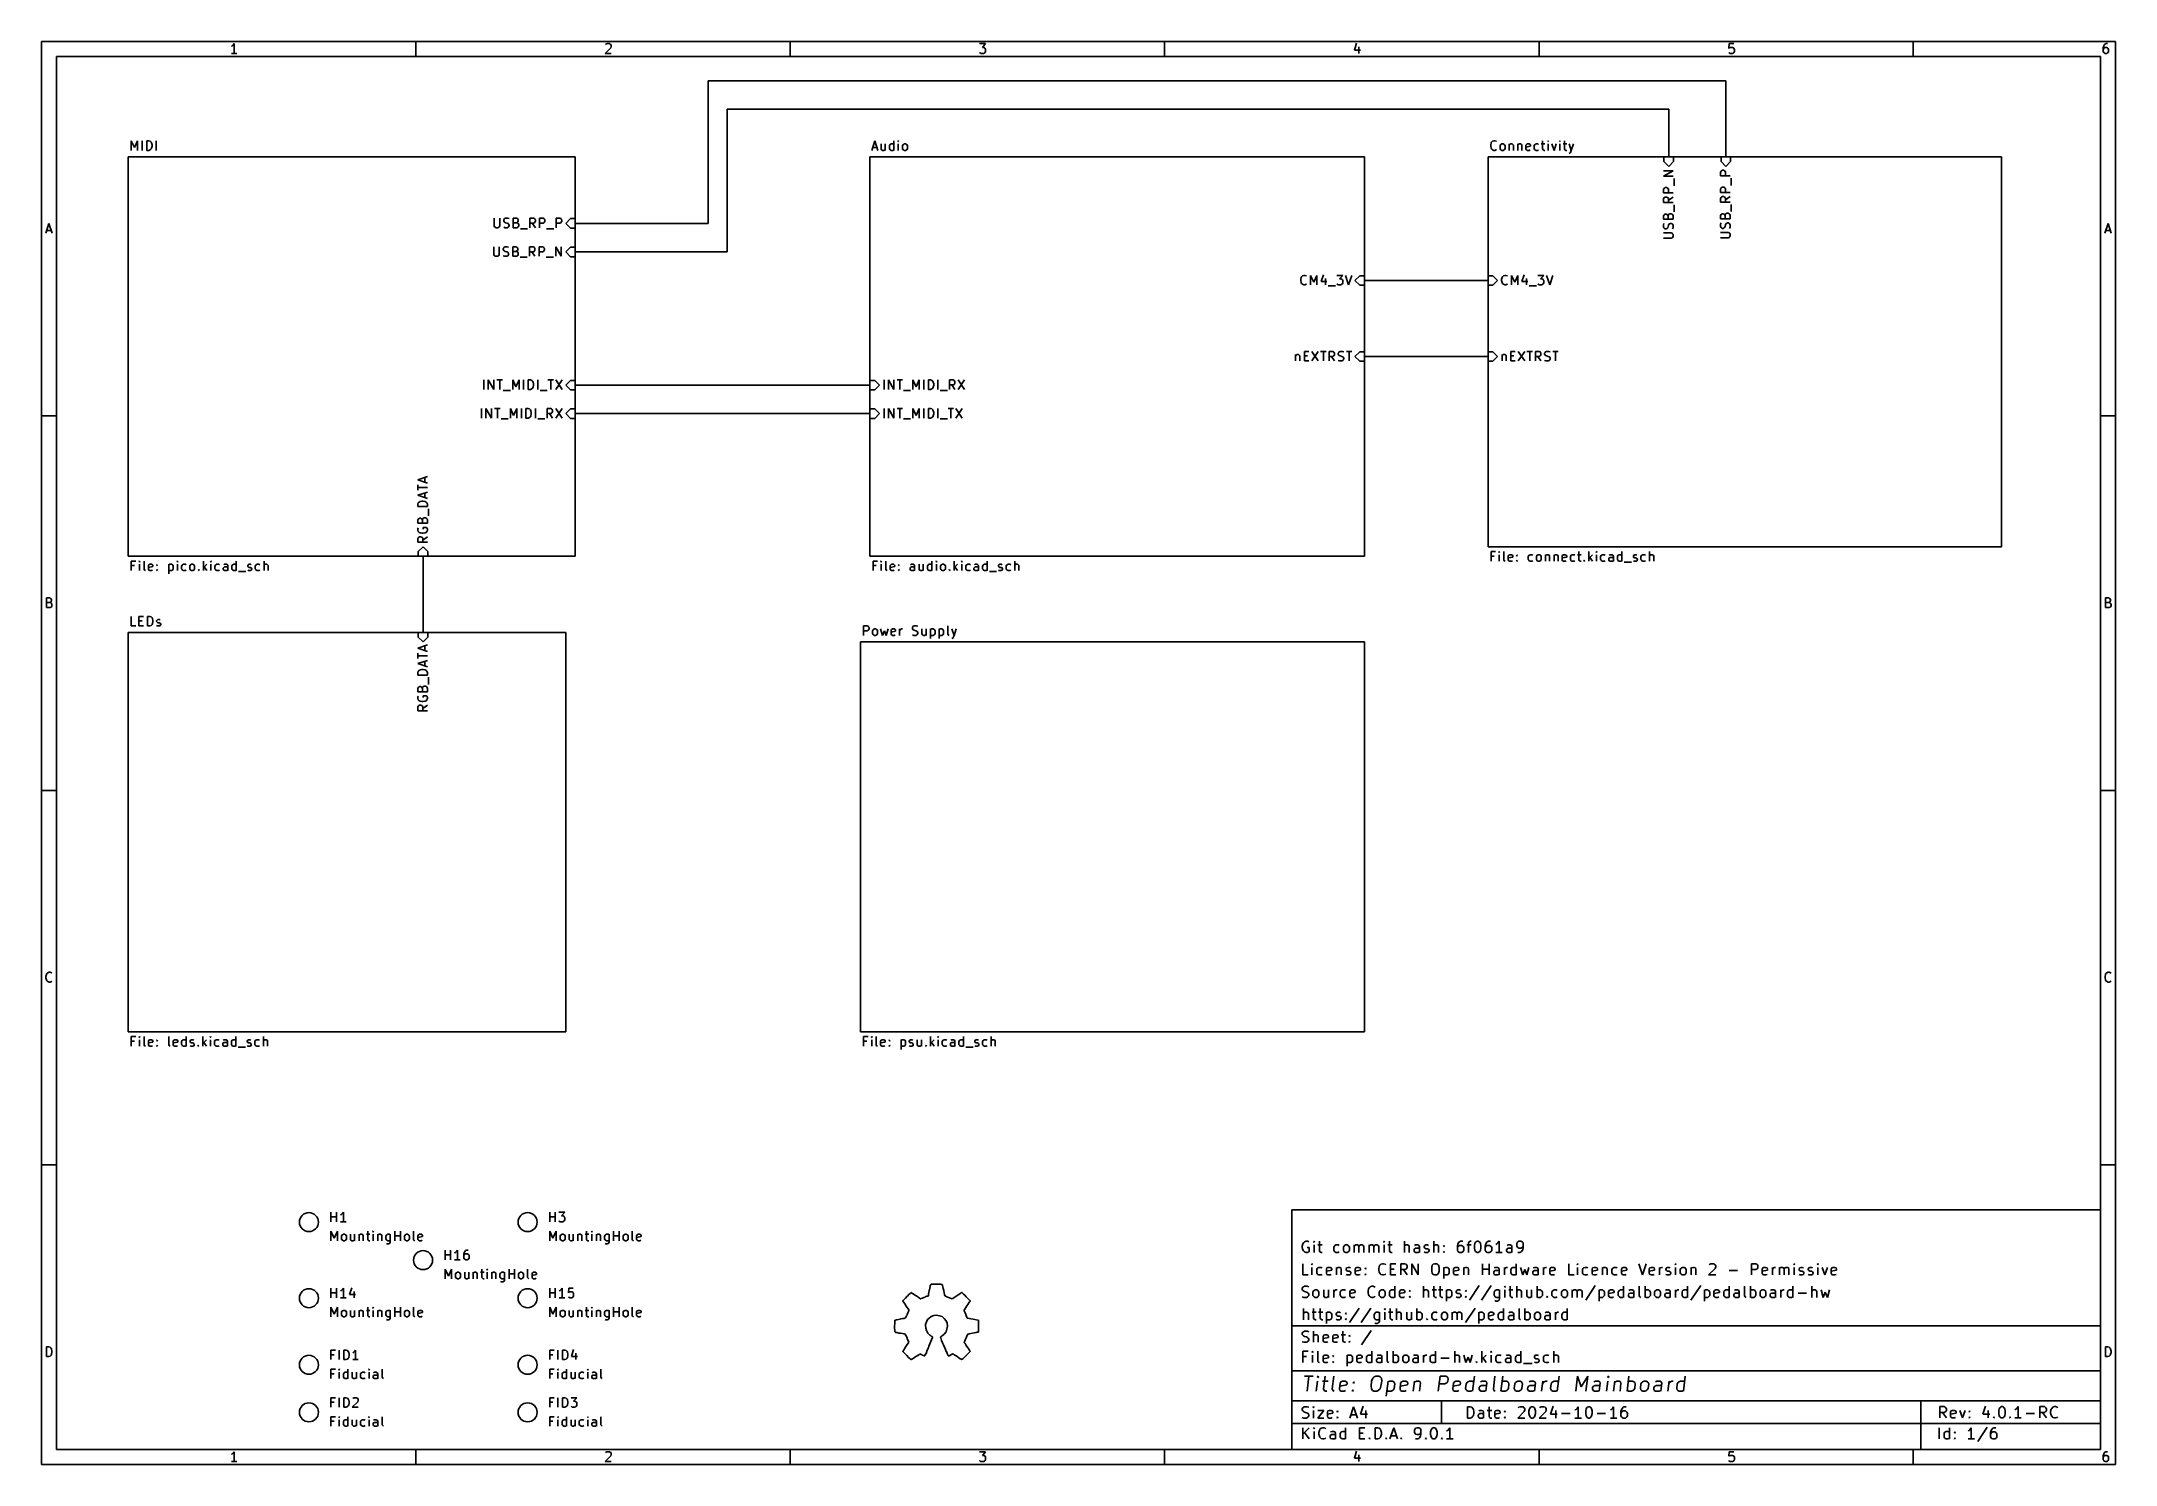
# Model space of a CAD drawing. Extents: x 0.4 to 11.3, y -7.9 to -0.4.
import ezdxf

# ---------------------------------------------------------------- set-up
doc = ezdxf.new("R2010")
doc.units = 0
doc.header["$MEASUREMENT"] = 0
for name, color, linetype in [('BROWN2', 54, 'CONTINUOUS'), ('CYAN2', 4, 'CONTINUOUS'), ('GREEN3', 91, 'CONTINUOUS'), ('RED2', 1, 'CONTINUOUS')]:
    doc.layers.add(name, color=color, linetype=linetype)

msp = doc.modelspace()

# ---------------------------------------------------------------- linework, layer by layer
at = {"layer": 'BROWN2', "linetype": 'CONTINUOUS'}
for p, q in [((0.866, -3.175), (0.866, -3.125)), ((0.866, -3.125), (0.89, -3.125)), ((0.883, -3.149), (0.866, -3.149)), ((0.909, -3.125), (0.906, -3.127)), ((0.906, -3.127), (0.909, -3.13)), ((0.911, -3.127), (0.909, -3.125)), ((0.909, -3.125), (0.909, -3.13)), ((0.909, -3.13), (0.911, -3.127)), ((0.909, -3.175), (0.909, -3.142)), ((0.933, -3.168), (0.933, -3.125)), ((0.956, -3.149), (0.959, -3.144)), ((0.956, -3.168), (0.956, -3.149)), ((0.98, -3.154), (0.956, -3.158)), ((0.959, -3.144), (0.964, -3.142)), ((0.964, -3.142), (0.973, -3.142)), ((0.973, -3.142), (0.978, -3.144)), ((0.978, -3.144), (0.98, -3.149)), ((0.98, -3.149), (0.98, -3.154)), ((0.999, -3.146), (1.002, -3.144)), ((1.002, -3.149), (0.999, -3.146)), ((1.002, -3.144), (1.004, -3.146)), ((1.002, -3.144), (1.002, -3.149)), ((1.004, -3.146), (1.002, -3.149)), ((1.064, -3.142), (1.064, -3.192)), ((1.064, -3.144), (1.068, -3.142)), ((1.068, -3.142), (1.078, -3.142)), ((1.078, -3.142), (1.083, -3.144)), ((1.083, -3.144), (1.085, -3.146)), ((1.085, -3.146), (1.087, -3.151)), ((1.087, -3.151), (1.087, -3.166)), ((1.109, -3.125), (1.106, -3.127)), ((1.106, -3.127), (1.109, -3.13)), ((1.111, -3.127), (1.109, -3.125)), ((1.109, -3.125), (1.109, -3.13)), ((1.109, -3.13), (1.111, -3.127)), ((1.109, -3.175), (1.109, -3.142)), ((1.13, -3.151), (1.133, -3.146)), ((1.13, -3.166), (1.13, -3.151)), ((1.133, -3.146), (1.135, -3.144)), ((1.135, -3.144), (1.14, -3.142)), ((1.14, -3.142), (1.149, -3.142)), ((1.149, -3.142), (1.154, -3.144)), ((1.173, -3.151), (1.176, -3.146)), ((1.173, -3.166), (1.173, -3.151)), ((1.176, -3.146), (1.178, -3.144)), ((1.178, -3.144), (1.183, -3.142)), ((1.183, -3.142), (1.19, -3.142)), ((1.19, -3.142), (1.195, -3.144)), ((1.195, -3.144), (1.197, -3.146)), ((1.197, -3.146), (1.199, -3.151)), ((1.199, -3.151), (1.199, -3.166)), ((1.245, -3.175), (1.245, -3.125)), ((1.264, -3.142), (1.245, -3.161)), ((1.249, -3.156), (1.264, -3.175)), ((1.285, -3.125), (1.283, -3.127)), ((1.283, -3.127), (1.285, -3.13)), ((1.287, -3.127), (1.285, -3.125)), ((1.285, -3.125), (1.285, -3.13)), ((1.285, -3.13), (1.287, -3.127)), ((1.285, -3.175), (1.285, -3.142)), ((1.306, -3.151), (1.309, -3.146)), ((1.306, -3.166), (1.306, -3.151)), ((1.309, -3.146), (1.311, -3.144)), ((1.311, -3.144), (1.316, -3.142)), ((1.316, -3.142), (1.326, -3.142)), ((1.326, -3.142), (1.33, -3.144)), ((1.349, -3.163), (1.352, -3.158)), ((1.356, -3.142), (1.352, -3.144)), ((1.352, -3.158), (1.356, -3.156)), ((1.366, -3.142), (1.356, -3.142)), ((1.356, -3.156), (1.368, -3.156)), ((1.371, -3.144), (1.366, -3.142)), ((1.368, -3.156), (1.373, -3.154)), ((1.373, -3.149), (1.371, -3.144)), ((1.373, -3.175), (1.373, -3.149)), ((1.395, -3.151), (1.397, -3.146)), ((1.395, -3.166), (1.395, -3.151)), ((1.397, -3.146), (1.399, -3.144)), ((1.399, -3.144), (1.404, -3.142)), ((1.404, -3.142), (1.414, -3.142)), ((1.414, -3.142), (1.418, -3.144)), ((1.418, -3.175), (1.418, -3.125)), ((1.478, -3.149), (1.48, -3.144)), ((1.478, -3.151), (1.478, -3.149)), ((1.48, -3.156), (1.478, -3.151)), ((1.48, -3.144), (1.485, -3.142)), ((1.485, -3.158), (1.48, -3.156)), ((1.485, -3.142), (1.492, -3.142)), ((1.492, -3.158), (1.485, -3.158)), ((1.492, -3.142), (1.497, -3.144)), ((1.497, -3.161), (1.492, -3.158)), ((1.499, -3.166), (1.497, -3.161)), ((1.518, -3.151), (1.521, -3.146)), ((1.518, -3.166), (1.518, -3.151)), ((1.521, -3.146), (1.523, -3.144)), ((1.523, -3.144), (1.528, -3.142)), ((1.528, -3.142), (1.537, -3.142)), ((1.537, -3.142), (1.542, -3.144)), ((1.564, -3.175), (1.564, -3.125)), ((1.566, -3.144), (1.564, -3.146)), ((1.571, -3.142), (1.566, -3.144)), ((1.578, -3.142), (1.571, -3.142)), ((1.583, -3.144), (1.578, -3.142)), ((1.585, -3.149), (1.583, -3.144)), ((1.585, -3.175), (1.585, -3.149)), ((4.766, -3.175), (4.766, -3.125)), ((4.766, -3.125), (4.79, -3.125)), ((4.783, -3.149), (4.766, -3.149)), ((4.809, -3.125), (4.806, -3.127)), ((4.806, -3.127), (4.809, -3.13)), ((4.811, -3.127), (4.809, -3.125)), ((4.809, -3.125), (4.809, -3.13)), ((4.809, -3.13), (4.811, -3.127)), ((4.809, -3.175), (4.809, -3.142)), ((4.833, -3.168), (4.833, -3.125)), ((4.856, -3.149), (4.859, -3.144)), ((4.856, -3.168), (4.856, -3.149)), ((4.88, -3.154), (4.856, -3.158)), ((4.859, -3.144), (4.864, -3.142)), ((4.864, -3.142), (4.873, -3.142)), ((4.873, -3.142), (4.878, -3.144)), ((4.878, -3.144), (4.88, -3.149)), ((4.88, -3.149), (4.88, -3.154)), ((4.899, -3.146), (4.902, -3.144)), ((4.902, -3.149), (4.899, -3.146)), ((4.902, -3.144), (4.904, -3.146)), ((4.902, -3.144), (4.902, -3.149)), ((4.904, -3.146), (4.902, -3.149)), ((4.961, -3.163), (4.964, -3.158)), ((4.968, -3.142), (4.964, -3.144)), ((4.964, -3.158), (4.968, -3.156)), ((4.978, -3.142), (4.968, -3.142)), ((4.968, -3.156), (4.98, -3.156)), ((4.983, -3.144), (4.978, -3.142)), ((4.98, -3.156), (4.985, -3.154)), ((4.985, -3.149), (4.983, -3.144)), ((4.985, -3.175), (4.985, -3.149)), ((5.009, -3.142), (5.009, -3.168)), ((5.03, -3.142), (5.03, -3.175)), ((5.052, -3.151), (5.054, -3.146)), ((5.052, -3.166), (5.052, -3.151)), ((5.054, -3.146), (5.056, -3.144)), ((5.056, -3.144), (5.061, -3.142)), ((5.061, -3.142), (5.071, -3.142)), ((5.071, -3.142), (5.076, -3.144)), ((5.076, -3.175), (5.076, -3.125)), ((5.099, -3.125), (5.097, -3.127)), ((5.097, -3.127), (5.099, -3.13)), ((5.102, -3.127), (5.099, -3.125)), ((5.099, -3.125), (5.099, -3.13)), ((5.099, -3.13), (5.102, -3.127)), ((5.099, -3.175), (5.099, -3.142)), ((5.121, -3.151), (5.123, -3.146)), ((5.121, -3.166), (5.121, -3.151)), ((5.123, -3.146), (5.126, -3.144)), ((5.126, -3.144), (5.13, -3.142)), ((5.13, -3.142), (5.137, -3.142)), ((5.137, -3.142), (5.142, -3.144)), ((5.142, -3.144), (5.145, -3.146)), ((5.145, -3.146), (5.147, -3.151)), ((5.147, -3.151), (5.147, -3.166)), ((5.192, -3.175), (5.192, -3.125)), ((5.211, -3.142), (5.192, -3.161)), ((5.197, -3.156), (5.211, -3.175)), ((5.233, -3.125), (5.23, -3.127)), ((5.23, -3.127), (5.233, -3.13)), ((5.235, -3.127), (5.233, -3.125)), ((5.233, -3.125), (5.233, -3.13)), ((5.233, -3.13), (5.235, -3.127)), ((5.233, -3.175), (5.233, -3.142)), ((5.254, -3.151), (5.256, -3.146)), ((5.254, -3.166), (5.254, -3.151)), ((5.256, -3.146), (5.259, -3.144)), ((5.259, -3.144), (5.264, -3.142)), ((5.264, -3.142), (5.273, -3.142)), ((5.273, -3.142), (5.278, -3.144)), ((5.297, -3.163), (5.299, -3.158)), ((5.304, -3.142), (5.299, -3.144)), ((5.299, -3.158), (5.304, -3.156)), ((5.314, -3.142), (5.304, -3.142)), ((5.304, -3.156), (5.316, -3.156)), ((5.318, -3.144), (5.314, -3.142)), ((5.316, -3.156), (5.321, -3.154)), ((5.321, -3.149), (5.318, -3.144)), ((5.321, -3.175), (5.321, -3.149)), ((5.342, -3.151), (5.345, -3.146)), ((5.342, -3.166), (5.342, -3.151)), ((5.345, -3.146), (5.347, -3.144)), ((5.347, -3.144), (5.352, -3.142)), ((5.352, -3.142), (5.361, -3.142)), ((5.361, -3.142), (5.366, -3.144)), ((5.366, -3.175), (5.366, -3.125)), ((5.426, -3.149), (5.428, -3.144)), ((5.426, -3.151), (5.426, -3.149)), ((5.428, -3.156), (5.426, -3.151)), ((5.428, -3.144), (5.433, -3.142)), ((5.433, -3.158), (5.428, -3.156)), ((5.433, -3.142), (5.44, -3.142)), ((5.44, -3.158), (5.433, -3.158)), ((5.44, -3.142), (5.445, -3.144)), ((5.445, -3.161), (5.44, -3.158)), ((5.447, -3.166), (5.445, -3.161)), ((5.466, -3.151), (5.468, -3.146)), ((5.466, -3.166), (5.466, -3.151)), ((5.468, -3.146), (5.471, -3.144)), ((5.471, -3.144), (5.476, -3.142)), ((5.476, -3.142), (5.485, -3.142)), ((5.485, -3.142), (5.49, -3.144)), ((5.511, -3.175), (5.511, -3.125)), ((5.514, -3.144), (5.511, -3.146)), ((5.518, -3.142), (5.514, -3.144)), ((5.526, -3.142), (5.518, -3.142)), ((5.53, -3.144), (5.526, -3.142)), ((5.533, -3.149), (5.53, -3.144)), ((5.533, -3.175), (5.533, -3.149)), ((8.016, -3.125), (8.016, -3.075)), ((8.016, -3.075), (8.04, -3.075)), ((8.033, -3.099), (8.016, -3.099)), ((8.059, -3.075), (8.056, -3.077)), ((8.056, -3.077), (8.059, -3.08)), ((8.061, -3.077), (8.059, -3.075)), ((8.059, -3.075), (8.059, -3.08)), ((8.059, -3.08), (8.061, -3.077)), ((8.059, -3.125), (8.059, -3.092)), ((8.083, -3.118), (8.083, -3.075)), ((8.085, -3.123), (8.083, -3.118)), ((8.09, -3.125), (8.085, -3.123)), ((8.106, -3.099), (8.109, -3.094)), ((8.106, -3.118), (8.106, -3.099)), ((8.13, -3.104), (8.106, -3.108)), ((8.109, -3.123), (8.106, -3.118)), ((8.109, -3.094), (8.114, -3.092)), ((8.114, -3.125), (8.109, -3.123)), ((8.114, -3.092), (8.123, -3.092)), ((8.123, -3.125), (8.114, -3.125)), ((8.123, -3.092), (8.128, -3.094)), ((8.128, -3.123), (8.123, -3.125)), ((8.128, -3.094), (8.13, -3.099)), ((8.13, -3.099), (8.13, -3.104)), ((8.149, -3.096), (8.152, -3.094)), ((8.152, -3.099), (8.149, -3.096)), ((8.149, -3.123), (8.152, -3.12)), ((8.152, -3.125), (8.149, -3.123)), ((8.152, -3.094), (8.154, -3.096)), ((8.152, -3.094), (8.152, -3.099)), ((8.154, -3.096), (8.152, -3.099)), ((8.152, -3.12), (8.154, -3.123)), ((8.152, -3.12), (8.152, -3.125)), ((8.154, -3.123), (8.152, -3.125)), ((8.211, -3.101), (8.214, -3.096)), ((8.211, -3.116), (8.211, -3.101)), ((8.214, -3.12), (8.211, -3.116)), ((8.214, -3.096), (8.216, -3.094)), ((8.216, -3.123), (8.214, -3.12)), ((8.216, -3.094), (8.221, -3.092)), ((8.221, -3.125), (8.216, -3.123)), ((8.221, -3.092), (8.23, -3.092)), ((8.23, -3.125), (8.221, -3.125)), ((8.23, -3.092), (8.235, -3.094)), ((8.235, -3.123), (8.23, -3.125)), ((8.254, -3.101), (8.256, -3.096)), ((8.254, -3.116), (8.254, -3.101)), ((8.256, -3.12), (8.254, -3.116)), ((8.256, -3.096), (8.259, -3.094)), ((8.259, -3.123), (8.256, -3.12)), ((8.259, -3.094), (8.264, -3.092)), ((8.264, -3.125), (8.259, -3.123)), ((8.264, -3.092), (8.271, -3.092)), ((8.271, -3.125), (8.264, -3.125)), ((8.271, -3.092), (8.276, -3.094)), ((8.276, -3.123), (8.271, -3.125)), ((8.276, -3.094), (8.278, -3.096)), ((8.278, -3.12), (8.276, -3.123)), ((8.278, -3.096), (8.28, -3.101)), ((8.28, -3.116), (8.278, -3.12)), ((8.28, -3.101), (8.28, -3.116)), ((8.302, -3.092), (8.302, -3.125)), ((8.302, -3.096), (8.304, -3.094)), ((8.304, -3.094), (8.309, -3.092)), ((8.309, -3.092), (8.316, -3.092)), ((8.316, -3.092), (8.321, -3.094)), ((8.321, -3.094), (8.323, -3.099)), ((8.323, -3.099), (8.323, -3.125)), ((8.347, -3.092), (8.347, -3.125)), ((8.347, -3.096), (8.349, -3.094)), ((8.349, -3.094), (8.354, -3.092)), ((8.354, -3.092), (8.361, -3.092)), ((8.361, -3.092), (8.366, -3.094)), ((8.366, -3.094), (8.368, -3.099)), ((8.368, -3.099), (8.368, -3.125)), ((8.39, -3.099), (8.392, -3.094)), ((8.39, -3.118), (8.39, -3.099)), ((8.414, -3.104), (8.39, -3.108)), ((8.392, -3.123), (8.39, -3.118)), ((8.392, -3.094), (8.397, -3.092)), ((8.397, -3.125), (8.392, -3.123)), ((8.397, -3.092), (8.406, -3.092)), ((8.406, -3.125), (8.397, -3.125)), ((8.406, -3.092), (8.411, -3.094)), ((8.411, -3.123), (8.406, -3.125)), ((8.411, -3.094), (8.414, -3.099)), ((8.414, -3.099), (8.414, -3.104)), ((8.433, -3.101), (8.435, -3.096)), ((8.433, -3.116), (8.433, -3.101)), ((8.435, -3.12), (8.433, -3.116)), ((8.435, -3.096), (8.437, -3.094)), ((8.437, -3.123), (8.435, -3.12)), ((8.437, -3.094), (8.442, -3.092)), ((8.442, -3.125), (8.437, -3.123)), ((8.442, -3.092), (8.452, -3.092)), ((8.452, -3.125), (8.442, -3.125)), ((8.452, -3.092), (8.456, -3.094)), ((8.456, -3.123), (8.452, -3.125)), ((8.471, -3.092), (8.49, -3.092)), ((8.478, -3.075), (8.478, -3.118)), ((8.478, -3.118), (8.48, -3.123)), ((8.48, -3.123), (8.485, -3.125)), ((8.485, -3.125), (8.49, -3.125)), ((8.504, -3.123), (8.506, -3.12)), ((8.506, -3.125), (8.504, -3.123)), ((8.506, -3.12), (8.509, -3.123)), ((8.506, -3.12), (8.506, -3.125)), ((8.509, -3.123), (8.506, -3.125)), ((8.53, -3.125), (8.53, -3.075)), ((8.549, -3.092), (8.53, -3.111)), ((8.535, -3.106), (8.549, -3.125)), ((8.571, -3.075), (8.568, -3.077)), ((8.568, -3.077), (8.571, -3.08)), ((8.573, -3.077), (8.571, -3.075)), ((8.571, -3.075), (8.571, -3.08)), ((8.571, -3.08), (8.573, -3.077)), ((8.571, -3.125), (8.571, -3.092)), ((8.592, -3.101), (8.595, -3.096)), ((8.592, -3.116), (8.592, -3.101)), ((8.595, -3.12), (8.592, -3.116)), ((8.595, -3.096), (8.597, -3.094)), ((8.597, -3.123), (8.595, -3.12)), ((8.597, -3.094), (8.602, -3.092)), ((8.602, -3.125), (8.597, -3.123)), ((8.602, -3.092), (8.611, -3.092)), ((8.611, -3.125), (8.602, -3.125)), ((8.611, -3.092), (8.616, -3.094)), ((8.616, -3.123), (8.611, -3.125)), ((8.635, -3.113), (8.637, -3.108)), ((8.635, -3.118), (8.635, -3.113)), ((8.637, -3.123), (8.635, -3.118)), ((8.642, -3.092), (8.637, -3.094)), ((8.637, -3.108), (8.642, -3.106)), ((8.642, -3.125), (8.637, -3.123)), ((8.652, -3.092), (8.642, -3.092)), ((8.642, -3.106), (8.654, -3.106)), ((8.654, -3.125), (8.642, -3.125)), ((8.656, -3.094), (8.652, -3.092)), ((8.654, -3.106), (8.659, -3.104)), ((8.659, -3.123), (8.654, -3.125)), ((8.659, -3.099), (8.656, -3.094)), ((8.659, -3.125), (8.659, -3.099)), ((8.68, -3.101), (8.683, -3.096)), ((8.68, -3.116), (8.68, -3.101)), ((8.683, -3.12), (8.68, -3.116)), ((8.683, -3.096), (8.685, -3.094)), ((8.685, -3.123), (8.683, -3.12)), ((8.685, -3.094), (8.69, -3.092)), ((8.69, -3.125), (8.685, -3.123)), ((8.69, -3.092), (8.699, -3.092)), ((8.699, -3.125), (8.69, -3.125)), ((8.699, -3.092), (8.704, -3.094)), ((8.704, -3.123), (8.699, -3.125)), ((8.704, -3.125), (8.704, -3.075)), ((8.716, -3.13), (8.754, -3.13)), ((8.764, -3.099), (8.766, -3.094)), ((8.764, -3.101), (8.764, -3.099)), ((8.766, -3.106), (8.764, -3.101)), ((8.764, -3.123), (8.768, -3.125)), ((8.766, -3.094), (8.771, -3.092)), ((8.771, -3.108), (8.766, -3.106)), ((8.768, -3.125), (8.778, -3.125)), ((8.771, -3.092), (8.778, -3.092)), ((8.778, -3.108), (8.771, -3.108)), ((8.778, -3.092), (8.783, -3.094)), ((8.783, -3.111), (8.778, -3.108)), ((8.778, -3.125), (8.783, -3.123)), ((8.785, -3.116), (8.783, -3.111)), ((8.783, -3.123), (8.785, -3.118)), ((8.785, -3.118), (8.785, -3.116)), ((8.804, -3.101), (8.806, -3.096)), ((8.804, -3.116), (8.804, -3.101)), ((8.806, -3.12), (8.804, -3.116)), ((8.806, -3.096), (8.809, -3.094)), ((8.809, -3.123), (8.806, -3.12)), ((8.809, -3.094), (8.814, -3.092)), ((8.814, -3.125), (8.809, -3.123)), ((8.814, -3.092), (8.823, -3.092)), ((8.823, -3.125), (8.814, -3.125)), ((8.823, -3.092), (8.828, -3.094)), ((8.828, -3.123), (8.823, -3.125)), ((8.849, -3.125), (8.849, -3.075)), ((8.852, -3.094), (8.849, -3.096)), ((8.856, -3.092), (8.852, -3.094)), ((8.864, -3.092), (8.856, -3.092)), ((8.868, -3.094), (8.864, -3.092)), ((8.871, -3.099), (8.868, -3.094)), ((8.871, -3.125), (8.871, -3.099)), ((0.935, -3.173), (0.933, -3.168)), ((0.94, -3.175), (0.935, -3.173)), ((0.959, -3.173), (0.956, -3.168)), ((0.964, -3.175), (0.959, -3.173)), ((0.973, -3.175), (0.964, -3.175)), ((0.978, -3.173), (0.973, -3.175)), ((0.999, -3.173), (1.002, -3.17)), ((1.002, -3.175), (0.999, -3.173)), ((1.002, -3.17), (1.004, -3.173)), ((1.002, -3.17), (1.002, -3.175)), ((1.004, -3.173), (1.002, -3.175)), ((1.068, -3.175), (1.064, -3.173)), ((1.078, -3.175), (1.068, -3.175)), ((1.083, -3.173), (1.078, -3.175)), ((1.085, -3.17), (1.083, -3.173)), ((1.087, -3.166), (1.085, -3.17)), ((1.133, -3.17), (1.13, -3.166)), ((1.135, -3.173), (1.133, -3.17)), ((1.14, -3.175), (1.135, -3.173)), ((1.149, -3.175), (1.14, -3.175)), ((1.154, -3.173), (1.149, -3.175)), ((1.176, -3.17), (1.173, -3.166)), ((1.178, -3.173), (1.176, -3.17)), ((1.183, -3.175), (1.178, -3.173)), ((1.19, -3.175), (1.183, -3.175)), ((1.195, -3.173), (1.19, -3.175)), ((1.197, -3.17), (1.195, -3.173)), ((1.199, -3.166), (1.197, -3.17)), ((1.218, -3.173), (1.221, -3.17)), ((1.221, -3.175), (1.218, -3.173)), ((1.221, -3.17), (1.223, -3.173)), ((1.221, -3.17), (1.221, -3.175)), ((1.223, -3.173), (1.221, -3.175)), ((1.309, -3.17), (1.306, -3.166)), ((1.311, -3.173), (1.309, -3.17)), ((1.316, -3.175), (1.311, -3.173)), ((1.326, -3.175), (1.316, -3.175)), ((1.33, -3.173), (1.326, -3.175)), ((1.349, -3.168), (1.349, -3.163)), ((1.352, -3.173), (1.349, -3.168)), ((1.356, -3.175), (1.352, -3.173)), ((1.368, -3.175), (1.356, -3.175)), ((1.373, -3.173), (1.368, -3.175)), ((1.397, -3.17), (1.395, -3.166)), ((1.399, -3.173), (1.397, -3.17)), ((1.404, -3.175), (1.399, -3.173)), ((1.414, -3.175), (1.404, -3.175)), ((1.418, -3.173), (1.414, -3.175)), ((1.43, -3.18), (1.468, -3.18)), ((1.478, -3.173), (1.483, -3.175)), ((1.483, -3.175), (1.492, -3.175)), ((1.492, -3.175), (1.497, -3.173)), ((1.497, -3.173), (1.499, -3.168)), ((1.499, -3.168), (1.499, -3.166)), ((1.521, -3.17), (1.518, -3.166)), ((1.523, -3.173), (1.521, -3.17)), ((1.528, -3.175), (1.523, -3.173)), ((1.537, -3.175), (1.528, -3.175)), ((1.542, -3.173), (1.537, -3.175)), ((4.835, -3.173), (4.833, -3.168)), ((4.84, -3.175), (4.835, -3.173)), ((4.859, -3.173), (4.856, -3.168)), ((4.864, -3.175), (4.859, -3.173)), ((4.873, -3.175), (4.864, -3.175)), ((4.878, -3.173), (4.873, -3.175)), ((4.899, -3.173), (4.902, -3.17)), ((4.902, -3.175), (4.899, -3.173)), ((4.902, -3.17), (4.904, -3.173)), ((4.902, -3.17), (4.902, -3.175)), ((4.904, -3.173), (4.902, -3.175)), ((4.961, -3.168), (4.961, -3.163)), ((4.964, -3.173), (4.961, -3.168)), ((4.968, -3.175), (4.964, -3.173)), ((4.98, -3.175), (4.968, -3.175)), ((4.985, -3.173), (4.98, -3.175)), ((5.009, -3.168), (5.011, -3.173)), ((5.011, -3.173), (5.016, -3.175)), ((5.016, -3.175), (5.023, -3.175)), ((5.023, -3.175), (5.028, -3.173)), ((5.028, -3.173), (5.03, -3.17)), ((5.054, -3.17), (5.052, -3.166)), ((5.056, -3.173), (5.054, -3.17)), ((5.061, -3.175), (5.056, -3.173)), ((5.071, -3.175), (5.061, -3.175)), ((5.076, -3.173), (5.071, -3.175)), ((5.123, -3.17), (5.121, -3.166)), ((5.126, -3.173), (5.123, -3.17)), ((5.13, -3.175), (5.126, -3.173)), ((5.137, -3.175), (5.13, -3.175)), ((5.142, -3.173), (5.137, -3.175)), ((5.145, -3.17), (5.142, -3.173)), ((5.147, -3.166), (5.145, -3.17)), ((5.166, -3.173), (5.168, -3.17)), ((5.168, -3.175), (5.166, -3.173)), ((5.168, -3.17), (5.171, -3.173)), ((5.168, -3.17), (5.168, -3.175)), ((5.171, -3.173), (5.168, -3.175)), ((5.256, -3.17), (5.254, -3.166)), ((5.259, -3.173), (5.256, -3.17)), ((5.264, -3.175), (5.259, -3.173)), ((5.273, -3.175), (5.264, -3.175)), ((5.278, -3.173), (5.273, -3.175)), ((5.297, -3.168), (5.297, -3.163)), ((5.299, -3.173), (5.297, -3.168)), ((5.304, -3.175), (5.299, -3.173)), ((5.316, -3.175), (5.304, -3.175)), ((5.321, -3.173), (5.316, -3.175)), ((5.345, -3.17), (5.342, -3.166)), ((5.347, -3.173), (5.345, -3.17)), ((5.352, -3.175), (5.347, -3.173)), ((5.361, -3.175), (5.352, -3.175)), ((5.366, -3.173), (5.361, -3.175)), ((5.378, -3.18), (5.416, -3.18)), ((5.426, -3.173), (5.43, -3.175)), ((5.43, -3.175), (5.44, -3.175)), ((5.44, -3.175), (5.445, -3.173)), ((5.445, -3.173), (5.447, -3.168)), ((5.447, -3.168), (5.447, -3.166)), ((5.468, -3.17), (5.466, -3.166)), ((5.471, -3.173), (5.468, -3.17)), ((5.476, -3.175), (5.471, -3.173)), ((5.485, -3.175), (5.476, -3.175)), ((5.49, -3.173), (5.485, -3.175)), ((0.866, -5.675), (0.866, -5.625)), ((0.866, -5.625), (0.89, -5.625)), ((0.883, -5.649), (0.866, -5.649)), ((0.909, -5.625), (0.906, -5.627)), ((0.906, -5.627), (0.909, -5.63)), ((0.911, -5.627), (0.909, -5.625)), ((0.909, -5.625), (0.909, -5.63)), ((0.909, -5.63), (0.911, -5.627)), ((0.909, -5.675), (0.909, -5.642)), ((0.933, -5.668), (0.933, -5.625)), ((0.935, -5.673), (0.933, -5.668)), ((0.956, -5.649), (0.959, -5.644)), ((0.956, -5.668), (0.956, -5.649)), ((0.98, -5.654), (0.956, -5.658)), ((0.959, -5.673), (0.956, -5.668)), ((0.959, -5.644), (0.964, -5.642)), ((0.964, -5.642), (0.973, -5.642)), ((0.973, -5.642), (0.978, -5.644)), ((0.978, -5.644), (0.98, -5.649)), ((0.98, -5.649), (0.98, -5.654)), ((0.999, -5.646), (1.002, -5.644)), ((1.002, -5.649), (0.999, -5.646)), ((0.999, -5.673), (1.002, -5.67)), ((1.002, -5.644), (1.004, -5.646)), ((1.002, -5.644), (1.002, -5.649)), ((1.004, -5.646), (1.002, -5.649)), ((1.002, -5.67), (1.004, -5.673)), ((1.002, -5.67), (1.002, -5.675)), ((1.064, -5.668), (1.064, -5.625)), ((1.066, -5.673), (1.064, -5.668)), ((1.087, -5.649), (1.09, -5.644)), ((1.087, -5.668), (1.087, -5.649)), ((1.111, -5.654), (1.087, -5.658)), ((1.09, -5.673), (1.087, -5.668)), ((1.09, -5.644), (1.095, -5.642)), ((1.095, -5.642), (1.104, -5.642)), ((1.104, -5.642), (1.109, -5.644)), ((1.109, -5.644), (1.111, -5.649)), ((1.111, -5.649), (1.111, -5.654)), ((1.13, -5.651), (1.133, -5.646)), ((1.13, -5.666), (1.13, -5.651)), ((1.133, -5.67), (1.13, -5.666)), ((1.133, -5.646), (1.135, -5.644)), ((1.135, -5.673), (1.133, -5.67)), ((1.135, -5.644), (1.14, -5.642)), ((1.14, -5.642), (1.149, -5.642)), ((1.149, -5.642), (1.154, -5.644)), ((1.154, -5.675), (1.154, -5.625)), ((1.176, -5.649), (1.178, -5.644)), ((1.176, -5.651), (1.176, -5.649)), ((1.178, -5.656), (1.176, -5.651)), ((1.178, -5.644), (1.183, -5.642)), ((1.183, -5.658), (1.178, -5.656)), ((1.183, -5.642), (1.19, -5.642)), ((1.19, -5.658), (1.183, -5.658)), ((1.19, -5.642), (1.195, -5.644)), ((1.195, -5.661), (1.19, -5.658)), ((1.197, -5.666), (1.195, -5.661)), ((1.195, -5.673), (1.197, -5.668)), ((1.197, -5.668), (1.197, -5.666)), ((1.216, -5.673), (1.218, -5.67)), ((1.218, -5.67), (1.221, -5.673)), ((1.218, -5.67), (1.218, -5.675)), ((1.242, -5.675), (1.242, -5.625)), ((1.261, -5.642), (1.242, -5.661)), ((1.247, -5.656), (1.261, -5.675)), ((1.283, -5.625), (1.28, -5.627)), ((1.28, -5.627), (1.283, -5.63)), ((1.285, -5.627), (1.283, -5.625)), ((1.283, -5.625), (1.283, -5.63)), ((1.283, -5.63), (1.285, -5.627)), ((1.283, -5.675), (1.283, -5.642)), ((1.304, -5.651), (1.306, -5.646)), ((1.304, -5.666), (1.304, -5.651)), ((1.306, -5.67), (1.304, -5.666)), ((1.306, -5.646), (1.309, -5.644)), ((1.309, -5.673), (1.306, -5.67)), ((1.309, -5.644), (1.314, -5.642)), ((1.314, -5.642), (1.323, -5.642)), ((1.323, -5.642), (1.328, -5.644)), ((1.347, -5.663), (1.349, -5.658)), ((1.347, -5.668), (1.347, -5.663)), ((1.349, -5.673), (1.347, -5.668)), ((1.354, -5.642), (1.349, -5.644)), ((1.349, -5.658), (1.354, -5.656)), ((1.364, -5.642), (1.354, -5.642)), ((1.354, -5.656), (1.366, -5.656)), ((1.368, -5.644), (1.364, -5.642)), ((1.366, -5.656), (1.371, -5.654)), ((1.371, -5.649), (1.368, -5.644)), ((1.371, -5.675), (1.371, -5.649)), ((1.392, -5.651), (1.395, -5.646)), ((1.392, -5.666), (1.392, -5.651)), ((1.395, -5.67), (1.392, -5.666)), ((1.395, -5.646), (1.397, -5.644)), ((1.397, -5.673), (1.395, -5.67)), ((1.397, -5.644), (1.402, -5.642)), ((1.402, -5.642), (1.411, -5.642)), ((1.411, -5.642), (1.416, -5.644)), ((1.416, -5.675), (1.416, -5.625)), ((1.476, -5.649), (1.478, -5.644)), ((1.476, -5.651), (1.476, -5.649)), ((1.478, -5.656), (1.476, -5.651)), ((1.478, -5.644), (1.483, -5.642)), ((1.483, -5.658), (1.478, -5.656)), ((1.483, -5.642), (1.49, -5.642)), ((1.49, -5.658), (1.483, -5.658)), ((1.49, -5.642), (1.495, -5.644)), ((1.495, -5.661), (1.49, -5.658)), ((1.497, -5.666), (1.495, -5.661)), ((1.495, -5.673), (1.497, -5.668)), ((1.497, -5.668), (1.497, -5.666)), ((1.516, -5.651), (1.518, -5.646)), ((1.516, -5.666), (1.516, -5.651)), ((1.518, -5.67), (1.516, -5.666)), ((1.518, -5.646), (1.521, -5.644)), ((1.521, -5.673), (1.518, -5.67)), ((1.521, -5.644), (1.526, -5.642)), ((1.526, -5.642), (1.535, -5.642)), ((1.535, -5.642), (1.54, -5.644)), ((1.561, -5.675), (1.561, -5.625)), ((1.564, -5.644), (1.561, -5.646)), ((1.568, -5.642), (1.564, -5.644)), ((1.576, -5.642), (1.568, -5.642)), ((1.58, -5.644), (1.576, -5.642)), ((1.583, -5.649), (1.58, -5.644)), ((1.583, -5.675), (1.583, -5.649)), ((4.716, -5.675), (4.716, -5.625)), ((4.716, -5.625), (4.74, -5.625)), ((4.733, -5.649), (4.716, -5.649)), ((4.759, -5.625), (4.756, -5.627)), ((4.756, -5.627), (4.759, -5.63)), ((4.761, -5.627), (4.759, -5.625)), ((4.759, -5.625), (4.759, -5.63)), ((4.759, -5.63), (4.761, -5.627)), ((4.759, -5.675), (4.759, -5.642)), ((4.783, -5.668), (4.783, -5.625)), ((4.785, -5.673), (4.783, -5.668)), ((4.806, -5.649), (4.809, -5.644)), ((4.806, -5.668), (4.806, -5.649)), ((4.83, -5.654), (4.806, -5.658)), ((4.809, -5.673), (4.806, -5.668)), ((4.809, -5.644), (4.814, -5.642)), ((4.814, -5.642), (4.823, -5.642)), ((4.823, -5.642), (4.828, -5.644)), ((4.828, -5.644), (4.83, -5.649)), ((4.83, -5.649), (4.83, -5.654)), ((4.849, -5.646), (4.852, -5.644)), ((4.852, -5.649), (4.849, -5.646)), ((4.849, -5.673), (4.852, -5.67)), ((4.852, -5.644), (4.854, -5.646)), ((4.852, -5.644), (4.852, -5.649)), ((4.854, -5.646), (4.852, -5.649)), ((4.852, -5.67), (4.854, -5.673)), ((4.852, -5.67), (4.852, -5.675)), ((4.914, -5.642), (4.914, -5.692)), ((4.914, -5.644), (4.918, -5.642)), ((4.918, -5.642), (4.928, -5.642)), ((4.928, -5.642), (4.933, -5.644)), ((4.933, -5.644), (4.935, -5.646)), ((4.935, -5.67), (4.933, -5.673)), ((4.935, -5.646), (4.937, -5.651)), ((4.937, -5.666), (4.935, -5.67)), ((4.937, -5.651), (4.937, -5.666)), ((4.956, -5.649), (4.959, -5.644)), ((4.956, -5.651), (4.956, -5.649)), ((4.959, -5.656), (4.956, -5.651)), ((4.959, -5.644), (4.964, -5.642)), ((4.964, -5.658), (4.959, -5.656)), ((4.964, -5.642), (4.971, -5.642)), ((4.971, -5.658), (4.964, -5.658)), ((4.971, -5.642), (4.976, -5.644)), ((4.976, -5.661), (4.971, -5.658)), ((4.978, -5.666), (4.976, -5.661)), ((4.976, -5.673), (4.978, -5.668)), ((4.978, -5.668), (4.978, -5.666)), ((4.999, -5.642), (4.999, -5.668)), ((4.999, -5.668), (5.002, -5.673)), ((5.018, -5.673), (5.021, -5.67)), ((5.021, -5.642), (5.021, -5.675)), ((5.042, -5.673), (5.045, -5.67)), ((5.045, -5.67), (5.047, -5.673)), ((5.045, -5.67), (5.045, -5.675)), ((5.068, -5.675), (5.068, -5.625)), ((5.087, -5.642), (5.068, -5.661)), ((5.073, -5.656), (5.087, -5.675)), ((5.109, -5.625), (5.106, -5.627)), ((5.106, -5.627), (5.109, -5.63)), ((5.111, -5.627), (5.109, -5.625)), ((5.109, -5.625), (5.109, -5.63)), ((5.109, -5.63), (5.111, -5.627)), ((5.109, -5.675), (5.109, -5.642)), ((5.13, -5.651), (5.133, -5.646)), ((5.13, -5.666), (5.13, -5.651)), ((5.133, -5.67), (5.13, -5.666)), ((5.133, -5.646), (5.135, -5.644)), ((5.135, -5.673), (5.133, -5.67)), ((5.135, -5.644), (5.14, -5.642)), ((5.14, -5.642), (5.149, -5.642)), ((5.149, -5.642), (5.154, -5.644)), ((5.173, -5.663), (5.176, -5.658)), ((5.173, -5.668), (5.173, -5.663)), ((5.176, -5.673), (5.173, -5.668)), ((5.18, -5.642), (5.176, -5.644)), ((5.176, -5.658), (5.18, -5.656)), ((5.19, -5.642), (5.18, -5.642)), ((5.18, -5.656), (5.192, -5.656)), ((5.195, -5.644), (5.19, -5.642)), ((5.192, -5.656), (5.197, -5.654)), ((5.197, -5.649), (5.195, -5.644)), ((5.197, -5.675), (5.197, -5.649)), ((5.218, -5.651), (5.221, -5.646)), ((5.218, -5.666), (5.218, -5.651)), ((5.221, -5.67), (5.218, -5.666)), ((5.221, -5.646), (5.223, -5.644)), ((5.223, -5.673), (5.221, -5.67)), ((5.223, -5.644), (5.228, -5.642)), ((5.228, -5.642), (5.237, -5.642)), ((5.237, -5.642), (5.242, -5.644)), ((5.242, -5.675), (5.242, -5.625)), ((5.302, -5.649), (5.304, -5.644)), ((5.302, -5.651), (5.302, -5.649)), ((5.304, -5.656), (5.302, -5.651)), ((5.304, -5.644), (5.309, -5.642)), ((5.309, -5.658), (5.304, -5.656)), ((5.309, -5.642), (5.316, -5.642)), ((5.316, -5.658), (5.309, -5.658)), ((5.316, -5.642), (5.321, -5.644)), ((5.321, -5.661), (5.316, -5.658)), ((5.323, -5.666), (5.321, -5.661)), ((5.321, -5.673), (5.323, -5.668)), ((5.323, -5.668), (5.323, -5.666)), ((5.342, -5.651), (5.345, -5.646)), ((5.342, -5.666), (5.342, -5.651)), ((5.345, -5.67), (5.342, -5.666)), ((5.345, -5.646), (5.347, -5.644)), ((5.347, -5.673), (5.345, -5.67)), ((5.347, -5.644), (5.352, -5.642)), ((5.352, -5.642), (5.361, -5.642)), ((5.361, -5.642), (5.366, -5.644)), ((5.387, -5.675), (5.387, -5.625)), ((5.39, -5.644), (5.387, -5.646)), ((5.395, -5.642), (5.39, -5.644)), ((5.402, -5.642), (5.395, -5.642)), ((5.406, -5.644), (5.402, -5.642)), ((5.409, -5.649), (5.406, -5.644)), ((5.409, -5.675), (5.409, -5.649)), ((0.94, -5.675), (0.935, -5.673)), ((0.964, -5.675), (0.959, -5.673)), ((0.973, -5.675), (0.964, -5.675)), ((0.978, -5.673), (0.973, -5.675)), ((1.002, -5.675), (0.999, -5.673)), ((1.004, -5.673), (1.002, -5.675)), ((1.071, -5.675), (1.066, -5.673)), ((1.095, -5.675), (1.09, -5.673)), ((1.104, -5.675), (1.095, -5.675)), ((1.109, -5.673), (1.104, -5.675)), ((1.14, -5.675), (1.135, -5.673)), ((1.149, -5.675), (1.14, -5.675)), ((1.154, -5.673), (1.149, -5.675)), ((1.176, -5.673), (1.18, -5.675)), ((1.18, -5.675), (1.19, -5.675)), ((1.19, -5.675), (1.195, -5.673)), ((1.218, -5.675), (1.216, -5.673)), ((1.221, -5.673), (1.218, -5.675)), ((1.314, -5.675), (1.309, -5.673)), ((1.323, -5.675), (1.314, -5.675)), ((1.328, -5.673), (1.323, -5.675)), ((1.354, -5.675), (1.349, -5.673)), ((1.366, -5.675), (1.354, -5.675)), ((1.371, -5.673), (1.366, -5.675)), ((1.402, -5.675), (1.397, -5.673)), ((1.411, -5.675), (1.402, -5.675)), ((1.416, -5.673), (1.411, -5.675)), ((1.428, -5.68), (1.466, -5.68)), ((1.476, -5.673), (1.48, -5.675)), ((1.48, -5.675), (1.49, -5.675)), ((1.49, -5.675), (1.495, -5.673)), ((1.526, -5.675), (1.521, -5.673)), ((1.535, -5.675), (1.526, -5.675)), ((1.54, -5.673), (1.535, -5.675)), ((4.79, -5.675), (4.785, -5.673)), ((4.814, -5.675), (4.809, -5.673)), ((4.823, -5.675), (4.814, -5.675)), ((4.828, -5.673), (4.823, -5.675)), ((4.852, -5.675), (4.849, -5.673)), ((4.854, -5.673), (4.852, -5.675)), ((4.918, -5.675), (4.914, -5.673)), ((4.928, -5.675), (4.918, -5.675)), ((4.933, -5.673), (4.928, -5.675)), ((4.956, -5.673), (4.961, -5.675)), ((4.961, -5.675), (4.971, -5.675)), ((4.971, -5.675), (4.976, -5.673)), ((5.002, -5.673), (5.006, -5.675)), ((5.006, -5.675), (5.014, -5.675)), ((5.014, -5.675), (5.018, -5.673)), ((5.045, -5.675), (5.042, -5.673)), ((5.047, -5.673), (5.045, -5.675)), ((5.14, -5.675), (5.135, -5.673)), ((5.149, -5.675), (5.14, -5.675)), ((5.154, -5.673), (5.149, -5.675)), ((5.18, -5.675), (5.176, -5.673)), ((5.192, -5.675), (5.18, -5.675)), ((5.197, -5.673), (5.192, -5.675)), ((5.228, -5.675), (5.223, -5.673)), ((5.237, -5.675), (5.228, -5.675)), ((5.242, -5.673), (5.237, -5.675)), ((5.254, -5.68), (5.292, -5.68)), ((5.302, -5.673), (5.306, -5.675)), ((5.306, -5.675), (5.316, -5.675)), ((5.316, -5.675), (5.321, -5.673)), ((5.352, -5.675), (5.347, -5.673)), ((5.361, -5.675), (5.352, -5.675)), ((5.366, -5.673), (5.361, -5.675))]:
    msp.add_line(p, q, dxfattribs=at)
at = {"layer": 'CYAN2', "linetype": 'CONTINUOUS'}
for p, q in [((0.866, -0.966), (0.866, -0.916)), ((0.866, -0.916), (0.883, -0.951)), ((0.883, -0.951), (0.899, -0.916)), ((0.899, -0.916), (0.899, -0.966)), ((0.923, -0.966), (0.923, -0.916)), ((0.947, -0.966), (0.947, -0.916)), ((0.947, -0.916), (0.959, -0.916)), ((0.959, -0.966), (0.947, -0.966)), ((0.959, -0.916), (0.966, -0.918)), ((0.966, -0.963), (0.959, -0.966)), ((0.966, -0.918), (0.971, -0.923)), ((0.971, -0.958), (0.966, -0.963)), ((0.971, -0.923), (0.973, -0.927)), ((0.973, -0.954), (0.971, -0.958)), ((0.973, -0.927), (0.976, -0.937)), ((0.976, -0.944), (0.973, -0.954)), ((0.976, -0.937), (0.976, -0.944)), ((0.997, -0.966), (0.997, -0.916)), ((4.759, -0.966), (4.776, -0.916)), ((4.764, -0.951), (4.787, -0.951)), ((4.776, -0.916), (4.792, -0.966)), ((4.809, -0.932), (4.809, -0.958)), ((4.809, -0.958), (4.811, -0.963)), ((4.811, -0.963), (4.816, -0.966)), ((4.816, -0.966), (4.823, -0.966)), ((4.823, -0.966), (4.828, -0.963)), ((4.828, -0.963), (4.83, -0.961)), ((4.83, -0.932), (4.83, -0.966)), ((4.852, -0.942), (4.854, -0.937)), ((4.852, -0.956), (4.852, -0.942)), ((4.854, -0.961), (4.852, -0.956)), ((4.854, -0.937), (4.856, -0.935)), ((4.856, -0.963), (4.854, -0.961)), ((4.856, -0.935), (4.861, -0.932)), ((4.861, -0.966), (4.856, -0.963)), ((4.861, -0.932), (4.871, -0.932)), ((4.871, -0.966), (4.861, -0.966)), ((4.871, -0.932), (4.876, -0.935)), ((4.876, -0.963), (4.871, -0.966)), ((4.876, -0.966), (4.876, -0.916)), ((4.899, -0.916), (4.897, -0.918)), ((4.897, -0.918), (4.899, -0.92)), ((4.902, -0.918), (4.899, -0.916)), ((4.899, -0.916), (4.899, -0.92)), ((4.899, -0.92), (4.902, -0.918)), ((4.899, -0.966), (4.899, -0.932)), ((4.921, -0.942), (4.923, -0.937)), ((4.921, -0.956), (4.921, -0.942)), ((4.923, -0.961), (4.921, -0.956)), ((4.923, -0.937), (4.926, -0.935)), ((4.926, -0.963), (4.923, -0.961)), ((4.926, -0.935), (4.93, -0.932)), ((4.93, -0.966), (4.926, -0.963)), ((4.93, -0.932), (4.937, -0.932)), ((4.937, -0.966), (4.93, -0.966)), ((4.937, -0.932), (4.942, -0.935)), ((4.942, -0.963), (4.937, -0.966)), ((4.942, -0.935), (4.945, -0.937)), ((4.945, -0.961), (4.942, -0.963)), ((4.945, -0.937), (4.947, -0.942)), ((4.947, -0.956), (4.945, -0.961)), ((4.947, -0.942), (4.947, -0.956)), ((8.014, -0.937), (8.016, -0.927)), ((8.014, -0.944), (8.014, -0.937)), ((8.016, -0.954), (8.014, -0.944)), ((8.016, -0.927), (8.018, -0.923)), ((8.018, -0.958), (8.016, -0.954)), ((8.018, -0.923), (8.023, -0.918)), ((8.023, -0.963), (8.018, -0.958)), ((8.023, -0.918), (8.03, -0.916)), ((8.03, -0.966), (8.023, -0.963)), ((8.03, -0.916), (8.035, -0.916)), ((8.035, -0.966), (8.03, -0.966)), ((8.035, -0.916), (8.042, -0.918)), ((8.042, -0.963), (8.035, -0.966)), ((8.042, -0.918), (8.045, -0.92)), ((8.045, -0.961), (8.042, -0.963)), ((8.064, -0.942), (8.066, -0.937)), ((8.064, -0.956), (8.064, -0.942)), ((8.066, -0.961), (8.064, -0.956)), ((8.066, -0.937), (8.068, -0.935)), ((8.068, -0.963), (8.066, -0.961)), ((8.068, -0.935), (8.073, -0.932)), ((8.073, -0.966), (8.068, -0.963)), ((8.073, -0.932), (8.08, -0.932)), ((8.08, -0.966), (8.073, -0.966)), ((8.08, -0.932), (8.085, -0.935)), ((8.085, -0.963), (8.08, -0.966)), ((8.085, -0.935), (8.087, -0.937)), ((8.087, -0.961), (8.085, -0.963)), ((8.087, -0.937), (8.09, -0.942)), ((8.09, -0.956), (8.087, -0.961)), ((8.09, -0.942), (8.09, -0.956)), ((8.111, -0.932), (8.111, -0.966)), ((8.111, -0.937), (8.114, -0.935)), ((8.114, -0.935), (8.118, -0.932)), ((8.118, -0.932), (8.126, -0.932)), ((8.126, -0.932), (8.13, -0.935)), ((8.13, -0.935), (8.133, -0.939)), ((8.133, -0.939), (8.133, -0.966)), ((8.156, -0.932), (8.156, -0.966)), ((8.156, -0.937), (8.159, -0.935)), ((8.159, -0.935), (8.164, -0.932)), ((8.164, -0.932), (8.171, -0.932)), ((8.171, -0.932), (8.176, -0.935)), ((8.176, -0.935), (8.178, -0.939)), ((8.178, -0.939), (8.178, -0.966)), ((8.199, -0.939), (8.202, -0.935)), ((8.199, -0.958), (8.199, -0.939)), ((8.223, -0.944), (8.199, -0.949)), ((8.202, -0.963), (8.199, -0.958)), ((8.202, -0.935), (8.206, -0.932)), ((8.206, -0.966), (8.202, -0.963)), ((8.206, -0.932), (8.216, -0.932)), ((8.216, -0.966), (8.206, -0.966)), ((8.216, -0.932), (8.221, -0.935)), ((8.221, -0.963), (8.216, -0.966)), ((8.221, -0.935), (8.223, -0.939)), ((8.223, -0.939), (8.223, -0.944)), ((8.242, -0.942), (8.245, -0.937)), ((8.242, -0.956), (8.242, -0.942)), ((8.245, -0.961), (8.242, -0.956)), ((8.245, -0.937), (8.247, -0.935)), ((8.247, -0.963), (8.245, -0.961)), ((8.247, -0.935), (8.252, -0.932)), ((8.252, -0.966), (8.247, -0.963)), ((8.252, -0.932), (8.261, -0.932)), ((8.261, -0.966), (8.252, -0.966)), ((8.261, -0.932), (8.266, -0.935)), ((8.266, -0.963), (8.261, -0.966)), ((8.28, -0.932), (8.299, -0.932)), ((8.287, -0.916), (8.287, -0.958)), ((8.287, -0.958), (8.29, -0.963)), ((8.29, -0.963), (8.295, -0.966)), ((8.295, -0.966), (8.299, -0.966)), ((8.316, -0.916), (8.314, -0.918)), ((8.314, -0.918), (8.316, -0.92)), ((8.318, -0.918), (8.316, -0.916)), ((8.316, -0.916), (8.316, -0.92)), ((8.316, -0.92), (8.318, -0.918)), ((8.316, -0.966), (8.316, -0.932)), ((8.335, -0.932), (8.347, -0.966)), ((8.347, -0.966), (8.359, -0.932)), ((8.378, -0.916), (8.376, -0.918)), ((8.376, -0.918), (8.378, -0.92)), ((8.38, -0.918), (8.378, -0.916)), ((8.378, -0.916), (8.378, -0.92)), ((8.378, -0.92), (8.38, -0.918)), ((8.378, -0.966), (8.378, -0.932)), ((8.395, -0.932), (8.414, -0.932)), ((8.402, -0.916), (8.402, -0.958)), ((8.402, -0.958), (8.404, -0.963)), ((8.404, -0.963), (8.409, -0.966)), ((8.409, -0.966), (8.414, -0.966)), ((8.426, -0.932), (8.437, -0.966)), ((8.43, -0.98), (8.426, -0.982)), ((8.433, -0.977), (8.43, -0.98)), ((8.437, -0.966), (8.433, -0.977)), ((8.449, -0.932), (8.437, -0.966)), ((8.923, -1.102), (8.973, -1.074)), ((8.973, -1.074), (8.923, -1.074)), ((8.975, -1), (8.925, -1)), ((8.925, -1), (8.925, -1.025)), ((8.925, -1.025), (8.95, -1.05)), ((8.95, -1.05), (8.975, -1.025)), ((8.975, -1.025), (8.975, -1)), ((9.223, -1.081), (9.225, -1.076)), ((9.223, -1.1), (9.223, -1.081)), ((9.275, -1), (9.225, -1)), ((9.225, -1), (9.225, -1.025)), ((9.225, -1.025), (9.25, -1.05)), ((9.225, -1.076), (9.228, -1.074)), ((9.228, -1.074), (9.232, -1.071)), ((9.232, -1.071), (9.239, -1.071)), ((9.239, -1.071), (9.244, -1.074)), ((9.244, -1.074), (9.247, -1.076)), ((9.247, -1.076), (9.249, -1.081)), ((9.249, -1.081), (9.249, -1.1)), ((9.25, -1.05), (9.275, -1.025)), ((9.275, -1.025), (9.275, -1)), ((8.973, -1.102), (8.923, -1.102)), ((8.923, -1.171), (8.925, -1.166)), ((8.923, -1.19), (8.923, -1.171)), ((8.973, -1.19), (8.923, -1.19)), ((8.925, -1.166), (8.928, -1.164)), ((8.928, -1.164), (8.932, -1.162)), ((8.932, -1.162), (8.939, -1.162)), ((8.939, -1.162), (8.944, -1.164)), ((8.944, -1.164), (8.947, -1.166)), ((8.947, -1.166), (8.949, -1.171)), ((8.949, -1.171), (8.949, -1.19)), ((8.978, -1.152), (8.978, -1.114)), ((9.273, -1.1), (9.223, -1.1)), ((9.223, -1.169), (9.225, -1.164)), ((9.223, -1.188), (9.223, -1.169)), ((9.273, -1.188), (9.223, -1.188)), ((9.225, -1.164), (9.228, -1.162)), ((9.228, -1.162), (9.232, -1.159)), ((9.232, -1.159), (9.239, -1.159)), ((9.239, -1.159), (9.244, -1.162)), ((9.244, -1.162), (9.247, -1.164)), ((9.247, -1.164), (9.249, -1.169)), ((9.249, -1.169), (9.249, -1.188)), ((9.278, -1.15), (9.278, -1.112)), ((8.923, -1.221), (8.925, -1.216)), ((8.923, -1.24), (8.923, -1.221)), ((8.973, -1.24), (8.923, -1.24)), ((8.923, -1.312), (8.925, -1.307)), ((8.925, -1.216), (8.928, -1.214)), ((8.925, -1.307), (8.928, -1.304)), ((8.928, -1.214), (8.932, -1.212)), ((8.928, -1.304), (8.932, -1.302)), ((8.932, -1.212), (8.939, -1.212)), ((8.932, -1.302), (8.937, -1.302)), ((8.937, -1.302), (8.942, -1.304)), ((8.939, -1.212), (8.944, -1.214)), ((8.942, -1.304), (8.944, -1.307)), ((8.944, -1.214), (8.947, -1.216)), ((8.944, -1.307), (8.947, -1.312)), ((8.947, -1.216), (8.949, -1.221)), ((8.947, -1.312), (8.949, -1.304)), ((8.973, -1.212), (8.949, -1.228)), ((8.949, -1.221), (8.949, -1.24)), ((8.949, -1.304), (8.951, -1.302)), ((8.951, -1.302), (8.956, -1.3)), ((8.956, -1.3), (8.963, -1.3)), ((8.963, -1.3), (8.968, -1.302)), ((8.968, -1.302), (8.97, -1.304)), ((8.97, -1.304), (8.973, -1.309)), ((8.978, -1.29), (8.978, -1.252)), ((9.223, -1.219), (9.225, -1.214)), ((9.223, -1.238), (9.223, -1.219)), ((9.273, -1.238), (9.223, -1.238)), ((9.223, -1.309), (9.225, -1.304)), ((9.225, -1.214), (9.228, -1.212)), ((9.225, -1.304), (9.228, -1.302)), ((9.228, -1.212), (9.232, -1.209)), ((9.228, -1.302), (9.232, -1.3)), ((9.232, -1.209), (9.239, -1.209)), ((9.232, -1.3), (9.237, -1.3)), ((9.237, -1.3), (9.242, -1.302)), ((9.239, -1.209), (9.244, -1.212)), ((9.242, -1.302), (9.244, -1.304)), ((9.244, -1.212), (9.247, -1.214)), ((9.244, -1.304), (9.247, -1.309)), ((9.247, -1.214), (9.249, -1.219)), ((9.247, -1.309), (9.249, -1.302)), ((9.273, -1.209), (9.249, -1.226)), ((9.249, -1.219), (9.249, -1.238)), ((9.249, -1.302), (9.251, -1.3)), ((9.251, -1.3), (9.256, -1.297)), ((9.256, -1.297), (9.263, -1.297)), ((9.263, -1.297), (9.268, -1.3)), ((9.268, -1.3), (9.27, -1.302)), ((9.27, -1.302), (9.273, -1.307)), ((9.273, -1.307), (9.273, -1.326)), ((9.278, -1.288), (9.278, -1.25)), ((2.774, -1.323), (2.774, -1.363)), ((2.774, -1.363), (2.776, -1.368)), ((2.776, -1.368), (2.779, -1.37)), ((2.779, -1.37), (2.784, -1.373)), ((2.784, -1.373), (2.793, -1.373)), ((2.793, -1.373), (2.798, -1.37)), ((2.798, -1.37), (2.8, -1.368)), ((2.8, -1.368), (2.803, -1.363)), ((2.803, -1.363), (2.803, -1.323)), ((2.824, -1.332), (2.826, -1.328)), ((2.824, -1.337), (2.824, -1.332)), ((2.826, -1.342), (2.824, -1.337)), ((2.824, -1.37), (2.831, -1.373)), ((2.826, -1.328), (2.829, -1.325)), ((2.829, -1.344), (2.826, -1.342)), ((2.829, -1.325), (2.834, -1.323)), ((2.834, -1.347), (2.829, -1.344)), ((2.831, -1.373), (2.843, -1.373)), ((2.834, -1.323), (2.846, -1.323)), ((2.843, -1.349), (2.834, -1.347)), ((2.848, -1.351), (2.843, -1.349)), ((2.843, -1.373), (2.848, -1.37)), ((2.846, -1.323), (2.853, -1.325)), ((2.85, -1.354), (2.848, -1.351)), ((2.848, -1.37), (2.85, -1.368)), ((2.853, -1.359), (2.85, -1.354)), ((2.85, -1.368), (2.853, -1.363)), ((2.853, -1.363), (2.853, -1.359)), ((2.874, -1.373), (2.874, -1.323)), ((2.874, -1.323), (2.891, -1.323)), ((2.891, -1.347), (2.874, -1.347)), ((2.893, -1.373), (2.874, -1.373)), ((2.891, -1.323), (2.896, -1.325)), ((2.896, -1.344), (2.891, -1.347)), ((2.891, -1.347), (2.898, -1.349)), ((2.898, -1.37), (2.893, -1.373)), ((2.896, -1.325), (2.898, -1.328)), ((2.898, -1.342), (2.896, -1.344)), ((2.898, -1.328), (2.9, -1.332)), ((2.9, -1.337), (2.898, -1.342)), ((2.898, -1.349), (2.9, -1.351)), ((2.9, -1.368), (2.898, -1.37)), ((2.9, -1.332), (2.9, -1.337)), ((2.9, -1.351), (2.903, -1.356)), ((2.903, -1.363), (2.9, -1.368)), ((2.903, -1.356), (2.903, -1.363)), ((2.912, -1.378), (2.95, -1.378)), ((2.962, -1.373), (2.962, -1.323)), ((2.962, -1.323), (2.981, -1.323)), ((2.981, -1.349), (2.962, -1.349)), ((2.991, -1.373), (2.974, -1.349)), ((2.981, -1.323), (2.986, -1.325)), ((2.986, -1.347), (2.981, -1.349)), ((2.986, -1.325), (2.988, -1.328)), ((2.988, -1.344), (2.986, -1.347)), ((2.988, -1.328), (2.991, -1.332)), ((2.991, -1.339), (2.988, -1.344)), ((2.991, -1.332), (2.991, -1.339)), ((3.012, -1.373), (3.012, -1.323)), ((3.012, -1.323), (3.031, -1.323)), ((3.031, -1.349), (3.012, -1.349)), ((3.031, -1.323), (3.036, -1.325)), ((3.036, -1.347), (3.031, -1.349)), ((3.036, -1.325), (3.038, -1.328)), ((3.038, -1.344), (3.036, -1.347)), ((3.038, -1.328), (3.041, -1.332)), ((3.041, -1.339), (3.038, -1.344)), ((3.041, -1.332), (3.041, -1.339)), ((3.05, -1.378), (3.088, -1.378)), ((3.1, -1.373), (3.1, -1.323)), ((3.1, -1.323), (3.119, -1.323)), ((3.119, -1.349), (3.1, -1.349)), ((3.119, -1.323), (3.124, -1.325)), ((3.124, -1.347), (3.119, -1.349)), ((3.124, -1.325), (3.126, -1.328)), ((3.126, -1.344), (3.124, -1.347)), ((3.126, -1.328), (3.129, -1.332)), ((3.129, -1.339), (3.126, -1.344)), ((3.129, -1.332), (3.129, -1.339)), ((3.175, -1.325), (3.15, -1.35)), ((3.15, -1.35), (3.175, -1.375)), ((3.2, -1.325), (3.175, -1.325)), ((3.175, -1.375), (3.2, -1.375)), ((3.2, -1.375), (3.2, -1.325)), ((8.923, -1.328), (8.923, -1.312)), ((8.973, -1.328), (8.923, -1.328)), ((8.923, -1.357), (8.925, -1.35)), ((8.923, -1.369), (8.923, -1.357)), ((8.925, -1.374), (8.923, -1.369)), ((8.963, -1.4), (8.923, -1.4)), ((8.928, -1.376), (8.925, -1.374)), ((8.932, -1.378), (8.928, -1.376)), ((8.937, -1.378), (8.932, -1.378)), ((8.942, -1.376), (8.937, -1.378)), ((8.944, -1.374), (8.942, -1.376)), ((8.947, -1.369), (8.944, -1.374)), ((8.947, -1.312), (8.947, -1.328)), ((8.949, -1.359), (8.947, -1.369)), ((8.951, -1.354), (8.949, -1.359)), ((8.954, -1.352), (8.951, -1.354)), ((8.959, -1.35), (8.954, -1.352)), ((8.963, -1.35), (8.959, -1.35)), ((8.968, -1.352), (8.963, -1.35)), ((8.968, -1.402), (8.963, -1.4)), ((8.97, -1.354), (8.968, -1.352)), ((8.97, -1.404), (8.968, -1.402)), ((8.973, -1.359), (8.97, -1.354)), ((8.97, -1.378), (8.973, -1.371)), ((8.973, -1.409), (8.97, -1.404)), ((8.973, -1.309), (8.973, -1.328)), ((8.973, -1.371), (8.973, -1.359)), ((8.973, -1.419), (8.973, -1.409)), ((9.223, -1.326), (9.223, -1.309)), ((9.273, -1.326), (9.223, -1.326)), ((9.223, -1.354), (9.225, -1.347)), ((9.223, -1.366), (9.223, -1.354)), ((9.225, -1.371), (9.223, -1.366)), ((9.263, -1.397), (9.223, -1.397)), ((9.228, -1.374), (9.225, -1.371)), ((9.232, -1.376), (9.228, -1.374)), ((9.237, -1.376), (9.232, -1.376)), ((9.242, -1.374), (9.237, -1.376)), ((9.244, -1.371), (9.242, -1.374)), ((9.247, -1.366), (9.244, -1.371)), ((9.247, -1.309), (9.247, -1.326)), ((9.249, -1.357), (9.247, -1.366)), ((9.251, -1.352), (9.249, -1.357)), ((9.254, -1.35), (9.251, -1.352)), ((9.259, -1.347), (9.254, -1.35)), ((9.263, -1.347), (9.259, -1.347)), ((9.268, -1.35), (9.263, -1.347)), ((9.268, -1.4), (9.263, -1.397)), ((9.27, -1.352), (9.268, -1.35)), ((9.27, -1.402), (9.268, -1.4)), ((9.273, -1.357), (9.27, -1.352)), ((9.27, -1.376), (9.273, -1.369)), ((9.273, -1.407), (9.27, -1.402)), ((9.27, -1.421), (9.273, -1.416)), ((9.273, -1.369), (9.273, -1.357)), ((9.273, -1.416), (9.273, -1.407)), ((2.772, -1.473), (2.772, -1.513)), ((2.772, -1.513), (2.774, -1.518)), ((2.774, -1.518), (2.776, -1.52)), ((2.776, -1.52), (2.781, -1.523)), ((2.781, -1.523), (2.791, -1.523)), ((2.791, -1.523), (2.796, -1.52)), ((2.796, -1.52), (2.798, -1.518)), ((2.798, -1.518), (2.8, -1.513)), ((2.8, -1.513), (2.8, -1.473)), ((2.822, -1.482), (2.824, -1.478)), ((2.822, -1.487), (2.822, -1.482)), ((2.824, -1.492), (2.822, -1.487)), ((2.822, -1.52), (2.829, -1.523)), ((2.824, -1.478), (2.826, -1.475)), ((2.826, -1.494), (2.824, -1.492)), ((2.826, -1.475), (2.831, -1.473)), ((2.831, -1.497), (2.826, -1.494)), ((2.829, -1.523), (2.841, -1.523)), ((2.831, -1.473), (2.843, -1.473)), ((2.841, -1.499), (2.831, -1.497)), ((2.846, -1.501), (2.841, -1.499)), ((2.841, -1.523), (2.846, -1.52)), ((2.843, -1.473), (2.85, -1.475)), ((2.848, -1.504), (2.846, -1.501)), ((2.846, -1.52), (2.848, -1.518)), ((2.85, -1.509), (2.848, -1.504)), ((2.848, -1.518), (2.85, -1.513)), ((2.85, -1.513), (2.85, -1.509)), ((2.872, -1.523), (2.872, -1.473)), ((2.872, -1.473), (2.888, -1.473)), ((2.888, -1.497), (2.872, -1.497)), ((2.891, -1.523), (2.872, -1.523)), ((2.888, -1.473), (2.893, -1.475)), ((2.893, -1.494), (2.888, -1.497)), ((2.888, -1.497), (2.896, -1.499)), ((2.896, -1.52), (2.891, -1.523)), ((2.893, -1.475), (2.896, -1.478)), ((2.896, -1.492), (2.893, -1.494)), ((2.896, -1.478), (2.898, -1.482)), ((2.898, -1.487), (2.896, -1.492)), ((2.896, -1.499), (2.898, -1.501)), ((2.898, -1.518), (2.896, -1.52)), ((2.898, -1.482), (2.898, -1.487)), ((2.898, -1.501), (2.9, -1.506)), ((2.9, -1.513), (2.898, -1.518)), ((2.9, -1.506), (2.9, -1.513)), ((2.96, -1.523), (2.96, -1.473)), ((2.96, -1.473), (2.979, -1.473)), ((2.979, -1.499), (2.96, -1.499)), ((2.988, -1.523), (2.972, -1.499)), ((2.979, -1.473), (2.984, -1.475)), ((2.984, -1.497), (2.979, -1.499)), ((2.984, -1.475), (2.986, -1.478)), ((2.986, -1.494), (2.984, -1.497)), ((2.986, -1.478), (2.988, -1.482)), ((2.988, -1.489), (2.986, -1.494)), ((2.988, -1.482), (2.988, -1.489)), ((3.01, -1.523), (3.01, -1.473)), ((3.01, -1.473), (3.029, -1.473)), ((3.029, -1.499), (3.01, -1.499)), ((3.029, -1.473), (3.034, -1.475)), ((3.034, -1.497), (3.029, -1.499)), ((3.034, -1.475), (3.036, -1.478)), ((3.036, -1.494), (3.034, -1.497)), ((3.036, -1.478), (3.038, -1.482)), ((3.038, -1.489), (3.036, -1.494)), ((3.038, -1.482), (3.038, -1.489)), ((3.098, -1.523), (3.098, -1.473)), ((3.098, -1.473), (3.126, -1.523)), ((3.126, -1.523), (3.126, -1.473)), ((3.175, -1.475), (3.15, -1.5)), ((3.15, -1.5), (3.175, -1.525)), ((3.2, -1.475), (3.175, -1.475)), ((3.175, -1.525), (3.2, -1.525)), ((3.2, -1.525), (3.2, -1.475)), ((8.923, -1.428), (8.963, -1.428)), ((8.963, -1.428), (8.968, -1.426)), ((8.968, -1.426), (8.97, -1.424)), ((8.97, -1.424), (8.973, -1.419)), ((9.223, -1.426), (9.263, -1.426)), ((9.263, -1.426), (9.268, -1.424)), ((9.268, -1.424), (9.27, -1.421)), ((2.91, -1.528), (2.948, -1.528)), ((3.048, -1.528), (3.086, -1.528)), ((7.015, -1.644), (7.017, -1.635)), ((7.017, -1.635), (7.019, -1.63)), ((7.019, -1.63), (7.024, -1.625)), ((7.024, -1.625), (7.031, -1.623)), ((7.031, -1.623), (7.036, -1.623)), ((7.036, -1.623), (7.043, -1.625)), ((7.043, -1.625), (7.046, -1.628)), ((7.067, -1.673), (7.067, -1.623)), ((7.067, -1.623), (7.084, -1.659)), ((7.084, -1.659), (7.1, -1.623)), ((7.1, -1.623), (7.1, -1.673)), ((7.134, -1.62), (7.122, -1.656)), ((7.205, -1.623), (7.236, -1.623)), ((7.236, -1.623), (7.219, -1.642)), ((7.25, -1.623), (7.267, -1.673)), ((7.267, -1.673), (7.284, -1.623)), ((7.325, -1.625), (7.3, -1.65)), ((7.35, -1.625), (7.325, -1.625)), ((7.35, -1.675), (7.35, -1.625)), ((8.025, -1.625), (8, -1.625)), ((8, -1.625), (8, -1.675)), ((8.05, -1.65), (8.025, -1.625)), ((8.071, -1.644), (8.074, -1.635)), ((8.074, -1.635), (8.076, -1.63)), ((8.076, -1.63), (8.081, -1.625)), ((8.081, -1.625), (8.088, -1.623)), ((8.088, -1.623), (8.093, -1.623)), ((8.093, -1.623), (8.1, -1.625)), ((8.1, -1.625), (8.102, -1.628)), ((8.124, -1.673), (8.124, -1.623)), ((8.124, -1.623), (8.14, -1.659)), ((8.14, -1.659), (8.157, -1.623)), ((8.157, -1.623), (8.157, -1.673)), ((8.19, -1.62), (8.178, -1.656)), ((8.262, -1.623), (8.293, -1.623)), ((8.293, -1.623), (8.276, -1.642)), ((8.307, -1.623), (8.324, -1.673)), ((8.324, -1.673), (8.34, -1.623)), ((7.015, -1.651), (7.015, -1.644)), ((7.017, -1.661), (7.015, -1.651)), ((7.019, -1.666), (7.017, -1.661)), ((7.024, -1.67), (7.019, -1.666)), ((7.031, -1.673), (7.024, -1.67)), ((7.036, -1.673), (7.031, -1.673)), ((7.043, -1.67), (7.036, -1.673)), ((7.046, -1.668), (7.043, -1.67)), ((7.122, -1.656), (7.153, -1.656)), ((7.146, -1.639), (7.146, -1.673)), ((7.16, -1.678), (7.198, -1.678)), ((7.207, -1.67), (7.205, -1.668)), ((7.212, -1.673), (7.207, -1.67)), ((7.226, -1.673), (7.212, -1.673)), ((7.219, -1.642), (7.226, -1.642)), ((7.226, -1.642), (7.231, -1.644)), ((7.231, -1.67), (7.226, -1.673)), ((7.231, -1.644), (7.234, -1.647)), ((7.234, -1.668), (7.231, -1.67)), ((7.234, -1.647), (7.236, -1.651)), ((7.236, -1.663), (7.234, -1.668)), ((7.236, -1.651), (7.236, -1.663)), ((7.3, -1.65), (7.325, -1.675)), ((7.325, -1.675), (7.35, -1.675)), ((8, -1.675), (8.025, -1.675)), ((8.025, -1.675), (8.05, -1.65)), ((8.071, -1.651), (8.071, -1.644)), ((8.074, -1.661), (8.071, -1.651)), ((8.076, -1.666), (8.074, -1.661)), ((8.081, -1.67), (8.076, -1.666)), ((8.088, -1.673), (8.081, -1.67)), ((8.093, -1.673), (8.088, -1.673)), ((8.1, -1.67), (8.093, -1.673)), ((8.102, -1.668), (8.1, -1.67)), ((8.178, -1.656), (8.209, -1.656)), ((8.202, -1.639), (8.202, -1.673)), ((8.216, -1.678), (8.254, -1.678)), ((8.264, -1.67), (8.262, -1.668)), ((8.269, -1.673), (8.264, -1.67)), ((8.283, -1.673), (8.269, -1.673)), ((8.276, -1.642), (8.283, -1.642)), ((8.283, -1.642), (8.288, -1.644)), ((8.288, -1.67), (8.283, -1.673)), ((8.288, -1.644), (8.29, -1.647)), ((8.29, -1.668), (8.288, -1.67)), ((8.29, -1.647), (8.293, -1.651)), ((8.293, -1.663), (8.29, -1.668)), ((8.293, -1.651), (8.293, -1.663)), ((6.988, -2.039), (6.988, -2.073)), ((6.988, -2.044), (6.991, -2.042)), ((6.991, -2.042), (6.996, -2.039)), ((6.996, -2.039), (7.003, -2.039)), ((7.003, -2.039), (7.007, -2.042)), ((7.007, -2.042), (7.01, -2.047)), ((7.01, -2.047), (7.01, -2.073)), ((7.034, -2.073), (7.034, -2.023)), ((7.034, -2.023), (7.057, -2.023)), ((7.034, -2.047), (7.05, -2.047)), ((7.074, -2.023), (7.107, -2.073)), ((7.107, -2.023), (7.074, -2.073)), ((7.119, -2.023), (7.148, -2.023)), ((7.134, -2.073), (7.134, -2.023)), ((7.165, -2.073), (7.165, -2.023)), ((7.165, -2.023), (7.184, -2.023)), ((7.184, -2.049), (7.165, -2.049)), ((7.193, -2.073), (7.176, -2.049)), ((7.184, -2.023), (7.188, -2.025)), ((7.188, -2.047), (7.184, -2.049)), ((7.188, -2.025), (7.191, -2.028)), ((7.191, -2.044), (7.188, -2.047)), ((7.191, -2.028), (7.193, -2.032)), ((7.193, -2.039), (7.191, -2.044)), ((7.193, -2.032), (7.193, -2.039)), ((7.212, -2.032), (7.215, -2.028)), ((7.212, -2.037), (7.212, -2.032)), ((7.215, -2.042), (7.212, -2.037)), ((7.212, -2.07), (7.219, -2.073)), ((7.215, -2.028), (7.217, -2.025)), ((7.217, -2.044), (7.215, -2.042)), ((7.217, -2.025), (7.222, -2.023)), ((7.222, -2.047), (7.217, -2.044)), ((7.222, -2.023), (7.234, -2.023)), ((7.231, -2.049), (7.222, -2.047)), ((7.236, -2.051), (7.231, -2.049)), ((7.231, -2.073), (7.236, -2.07)), ((7.234, -2.023), (7.241, -2.025)), ((7.238, -2.054), (7.236, -2.051)), ((7.236, -2.07), (7.238, -2.068)), ((7.241, -2.059), (7.238, -2.054)), ((7.238, -2.068), (7.241, -2.063)), ((7.241, -2.063), (7.241, -2.059)), ((7.255, -2.023), (7.284, -2.023)), ((7.269, -2.073), (7.269, -2.023)), ((7.325, -2.025), (7.3, -2.05)), ((7.3, -2.05), (7.325, -2.075)), ((7.35, -2.025), (7.325, -2.025)), ((7.35, -2.075), (7.35, -2.025)), ((8.025, -2.025), (8, -2.025)), ((8, -2.025), (8, -2.075)), ((8.05, -2.05), (8.025, -2.025)), ((8.025, -2.075), (8.05, -2.05)), ((8.074, -2.039), (8.074, -2.073)), ((8.074, -2.044), (8.076, -2.042)), ((8.076, -2.042), (8.081, -2.039)), ((8.081, -2.039), (8.088, -2.039)), ((8.088, -2.039), (8.093, -2.042)), ((8.093, -2.042), (8.095, -2.047)), ((8.095, -2.047), (8.095, -2.073)), ((8.119, -2.073), (8.119, -2.023)), ((8.119, -2.023), (8.143, -2.023)), ((8.119, -2.047), (8.135, -2.047)), ((8.159, -2.023), (8.193, -2.073)), ((8.193, -2.023), (8.159, -2.073)), ((8.204, -2.023), (8.233, -2.023)), ((8.219, -2.073), (8.219, -2.023)), ((8.25, -2.073), (8.25, -2.023)), ((8.25, -2.023), (8.269, -2.023)), ((8.269, -2.049), (8.25, -2.049)), ((8.278, -2.073), (8.262, -2.049)), ((8.269, -2.023), (8.274, -2.025)), ((8.274, -2.047), (8.269, -2.049)), ((8.274, -2.025), (8.276, -2.028)), ((8.276, -2.044), (8.274, -2.047)), ((8.276, -2.028), (8.278, -2.032)), ((8.278, -2.039), (8.276, -2.044)), ((8.278, -2.032), (8.278, -2.039)), ((8.297, -2.032), (8.3, -2.028)), ((8.297, -2.037), (8.297, -2.032)), ((8.3, -2.042), (8.297, -2.037)), ((8.297, -2.07), (8.304, -2.073)), ((8.3, -2.028), (8.302, -2.025)), ((8.302, -2.044), (8.3, -2.042)), ((8.302, -2.025), (8.307, -2.023)), ((8.307, -2.047), (8.302, -2.044)), ((8.307, -2.023), (8.319, -2.023)), ((8.316, -2.049), (8.307, -2.047)), ((8.321, -2.051), (8.316, -2.049)), ((8.316, -2.073), (8.321, -2.07)), ((8.319, -2.023), (8.326, -2.025)), ((8.324, -2.054), (8.321, -2.051)), ((8.321, -2.07), (8.324, -2.068)), ((8.326, -2.059), (8.324, -2.054)), ((8.324, -2.068), (8.326, -2.063)), ((8.326, -2.063), (8.326, -2.059)), ((8.34, -2.023), (8.369, -2.023)), ((8.354, -2.073), (8.354, -2.023)), ((2.719, -2.223), (2.719, -2.173)), ((2.743, -2.223), (2.743, -2.173)), ((2.743, -2.173), (2.772, -2.223)), ((2.772, -2.223), (2.772, -2.173)), ((2.788, -2.173), (2.817, -2.173)), ((2.803, -2.223), (2.803, -2.173)), ((2.872, -2.223), (2.872, -2.173)), ((2.872, -2.173), (2.888, -2.209)), ((2.888, -2.209), (2.905, -2.173)), ((2.905, -2.173), (2.905, -2.223)), ((2.929, -2.223), (2.929, -2.173)), ((2.953, -2.223), (2.953, -2.173)), ((2.953, -2.173), (2.965, -2.173)), ((2.965, -2.173), (2.972, -2.175)), ((2.972, -2.175), (2.976, -2.18)), ((2.976, -2.18), (2.979, -2.185)), ((3.003, -2.223), (3.003, -2.173)), ((3.057, -2.173), (3.086, -2.173)), ((3.072, -2.223), (3.072, -2.173)), ((3.098, -2.173), (3.131, -2.223)), ((3.131, -2.173), (3.098, -2.223)), ((3.175, -2.175), (3.15, -2.2)), ((3.2, -2.175), (3.175, -2.175)), ((3.2, -2.225), (3.2, -2.175)), ((4.775, -2.175), (4.75, -2.175)), ((4.75, -2.175), (4.75, -2.225)), ((4.8, -2.2), (4.775, -2.175)), ((4.824, -2.223), (4.824, -2.173)), ((4.847, -2.223), (4.847, -2.173)), ((4.847, -2.173), (4.876, -2.223)), ((4.876, -2.223), (4.876, -2.173)), ((4.893, -2.173), (4.921, -2.173)), ((4.907, -2.223), (4.907, -2.173)), ((4.976, -2.223), (4.976, -2.173)), ((4.976, -2.173), (4.993, -2.209)), ((4.993, -2.209), (5.009, -2.173)), ((5.009, -2.173), (5.009, -2.223)), ((5.033, -2.223), (5.033, -2.173)), ((5.057, -2.223), (5.057, -2.173)), ((5.057, -2.173), (5.069, -2.173)), ((5.069, -2.173), (5.076, -2.175)), ((5.076, -2.175), (5.081, -2.18)), ((5.081, -2.18), (5.083, -2.185)), ((5.107, -2.223), (5.107, -2.173)), ((5.169, -2.223), (5.169, -2.173)), ((5.169, -2.173), (5.188, -2.173)), ((5.188, -2.173), (5.193, -2.175)), ((5.193, -2.175), (5.195, -2.178)), ((5.195, -2.178), (5.197, -2.182)), ((5.214, -2.173), (5.247, -2.223)), ((5.247, -2.173), (5.214, -2.223)), ((7.057, -2.073), (7.034, -2.073)), ((7.219, -2.073), (7.231, -2.073)), ((7.325, -2.075), (7.35, -2.075)), ((8, -2.075), (8.025, -2.075)), ((8.143, -2.073), (8.119, -2.073)), ((8.304, -2.073), (8.316, -2.073)), ((2.822, -2.228), (2.86, -2.228)), ((2.965, -2.223), (2.953, -2.223)), ((2.972, -2.22), (2.965, -2.223)), ((2.976, -2.216), (2.972, -2.22)), ((2.979, -2.211), (2.976, -2.216)), ((2.979, -2.185), (2.981, -2.194)), ((2.981, -2.201), (2.979, -2.211)), ((2.981, -2.194), (2.981, -2.201)), ((3.015, -2.228), (3.053, -2.228)), ((3.15, -2.2), (3.175, -2.225)), ((3.175, -2.225), (3.2, -2.225)), ((4.75, -2.225), (4.775, -2.225)), ((4.775, -2.225), (4.8, -2.2)), ((4.926, -2.228), (4.964, -2.228)), ((5.069, -2.223), (5.057, -2.223)), ((5.076, -2.22), (5.069, -2.223)), ((5.081, -2.216), (5.076, -2.22)), ((5.083, -2.211), (5.081, -2.216)), ((5.083, -2.185), (5.085, -2.194)), ((5.085, -2.201), (5.083, -2.211)), ((5.085, -2.194), (5.085, -2.201)), ((5.119, -2.228), (5.157, -2.228)), ((5.188, -2.199), (5.169, -2.199)), ((5.197, -2.223), (5.181, -2.199)), ((5.193, -2.197), (5.188, -2.199)), ((5.195, -2.194), (5.193, -2.197)), ((5.197, -2.189), (5.195, -2.194)), ((5.197, -2.182), (5.197, -2.189)), ((2.707, -2.373), (2.707, -2.323)), ((2.731, -2.373), (2.731, -2.323)), ((2.731, -2.323), (2.76, -2.373)), ((2.76, -2.373), (2.76, -2.323)), ((2.776, -2.323), (2.805, -2.323)), ((2.791, -2.373), (2.791, -2.323)), ((2.81, -2.378), (2.848, -2.378)), ((2.86, -2.373), (2.86, -2.323)), ((2.86, -2.323), (2.876, -2.359)), ((2.876, -2.359), (2.893, -2.323)), ((2.893, -2.323), (2.893, -2.373)), ((2.917, -2.373), (2.917, -2.323)), ((2.941, -2.373), (2.941, -2.323)), ((2.941, -2.323), (2.953, -2.323)), ((2.953, -2.373), (2.941, -2.373)), ((2.953, -2.323), (2.96, -2.325)), ((2.96, -2.37), (2.953, -2.373)), ((2.96, -2.325), (2.965, -2.33)), ((2.965, -2.366), (2.96, -2.37)), ((2.965, -2.33), (2.967, -2.335)), ((2.967, -2.361), (2.965, -2.366)), ((2.967, -2.335), (2.969, -2.344)), ((2.969, -2.351), (2.967, -2.361)), ((2.969, -2.344), (2.969, -2.351)), ((2.991, -2.373), (2.991, -2.323)), ((3.003, -2.378), (3.041, -2.378)), ((3.053, -2.373), (3.053, -2.323)), ((3.053, -2.323), (3.072, -2.323)), ((3.072, -2.349), (3.053, -2.349)), ((3.081, -2.373), (3.065, -2.349)), ((3.072, -2.323), (3.076, -2.325)), ((3.076, -2.347), (3.072, -2.349)), ((3.076, -2.325), (3.079, -2.328)), ((3.079, -2.344), (3.076, -2.347)), ((3.079, -2.328), (3.081, -2.332)), ((3.081, -2.339), (3.079, -2.344)), ((3.081, -2.332), (3.081, -2.339)), ((3.098, -2.323), (3.131, -2.373)), ((3.131, -2.323), (3.098, -2.373)), ((3.175, -2.325), (3.15, -2.35)), ((3.15, -2.35), (3.175, -2.375)), ((3.2, -2.325), (3.175, -2.325)), ((3.175, -2.375), (3.2, -2.375)), ((3.2, -2.375), (3.2, -2.325)), ((4.775, -2.325), (4.75, -2.325)), ((4.75, -2.325), (4.75, -2.375)), ((4.75, -2.375), (4.775, -2.375)), ((4.8, -2.35), (4.775, -2.325)), ((4.775, -2.375), (4.8, -2.35)), ((4.824, -2.373), (4.824, -2.323)), ((4.847, -2.373), (4.847, -2.323)), ((4.847, -2.323), (4.876, -2.373)), ((4.876, -2.373), (4.876, -2.323)), ((4.893, -2.323), (4.921, -2.323)), ((4.907, -2.373), (4.907, -2.323)), ((4.926, -2.378), (4.964, -2.378)), ((4.976, -2.373), (4.976, -2.323)), ((4.976, -2.323), (4.993, -2.359)), ((4.993, -2.359), (5.009, -2.323)), ((5.009, -2.323), (5.009, -2.373)), ((5.033, -2.373), (5.033, -2.323)), ((5.057, -2.373), (5.057, -2.323)), ((5.057, -2.323), (5.069, -2.323)), ((5.069, -2.373), (5.057, -2.373)), ((5.069, -2.323), (5.076, -2.325)), ((5.076, -2.37), (5.069, -2.373)), ((5.076, -2.325), (5.081, -2.33)), ((5.081, -2.366), (5.076, -2.37)), ((5.081, -2.33), (5.083, -2.335)), ((5.083, -2.361), (5.081, -2.366)), ((5.083, -2.335), (5.085, -2.344)), ((5.085, -2.351), (5.083, -2.361)), ((5.085, -2.344), (5.085, -2.351)), ((5.107, -2.373), (5.107, -2.323)), ((5.119, -2.378), (5.157, -2.378)), ((5.162, -2.323), (5.19, -2.323)), ((5.176, -2.373), (5.176, -2.323)), ((5.202, -2.323), (5.235, -2.373)), ((5.235, -2.323), (5.202, -2.373)), ((2.373, -2.698), (2.423, -2.681)), ((2.423, -2.715), (2.373, -2.698)), ((2.373, -2.753), (2.373, -2.724)), ((2.409, -2.71), (2.409, -2.686)), ((2.423, -2.738), (2.373, -2.738)), ((2.373, -2.779), (2.423, -2.762)), ((2.423, -2.796), (2.373, -2.779)), ((2.373, -2.826), (2.375, -2.819)), ((2.373, -2.838), (2.373, -2.826)), ((2.375, -2.819), (2.38, -2.815)), ((2.38, -2.815), (2.385, -2.812)), ((2.385, -2.812), (2.394, -2.81)), ((2.394, -2.81), (2.401, -2.81)), ((2.401, -2.81), (2.411, -2.812)), ((2.409, -2.791), (2.409, -2.767)), ((2.411, -2.812), (2.416, -2.815)), ((2.416, -2.815), (2.42, -2.819)), ((2.42, -2.819), (2.423, -2.826)), ((2.423, -2.826), (2.423, -2.838)), ((2.423, -2.838), (2.373, -2.838)), ((2.373, -2.91), (2.375, -2.905)), ((2.373, -2.926), (2.373, -2.91)), ((2.423, -2.926), (2.373, -2.926)), ((2.375, -2.905), (2.378, -2.903)), ((2.378, -2.903), (2.382, -2.9)), ((2.382, -2.9), (2.387, -2.9)), ((2.387, -2.9), (2.392, -2.903)), ((2.392, -2.903), (2.394, -2.905)), ((2.394, -2.905), (2.397, -2.91)), ((2.397, -2.91), (2.399, -2.903)), ((2.397, -2.91), (2.397, -2.926)), ((2.399, -2.903), (2.401, -2.9)), ((2.401, -2.9), (2.406, -2.898)), ((2.406, -2.898), (2.413, -2.898)), ((2.413, -2.898), (2.418, -2.9)), ((2.418, -2.9), (2.42, -2.903)), ((2.42, -2.903), (2.423, -2.907)), ((2.423, -2.907), (2.423, -2.926)), ((2.428, -2.888), (2.428, -2.85)), ((2.375, -2.95), (2.373, -2.955)), ((2.373, -2.955), (2.373, -2.962)), ((2.373, -2.962), (2.375, -2.969)), ((2.373, -3.007), (2.375, -3.003)), ((2.373, -3.026), (2.373, -3.007)), ((2.423, -3.026), (2.373, -3.026)), ((2.375, -2.969), (2.38, -2.974)), ((2.375, -3.003), (2.378, -3)), ((2.375, -3.075), (2.4, -3.05)), ((2.378, -3), (2.382, -2.998)), ((2.38, -2.974), (2.385, -2.976)), ((2.382, -2.998), (2.389, -2.998)), ((2.385, -2.976), (2.394, -2.979)), ((2.389, -2.998), (2.394, -3)), ((2.394, -2.979), (2.401, -2.979)), ((2.394, -3), (2.397, -3.003)), ((2.397, -3.003), (2.399, -3.007)), ((2.423, -2.998), (2.399, -3.015)), ((2.399, -3.007), (2.399, -3.026)), ((2.4, -3.05), (2.425, -3.075)), ((2.418, -2.948), (2.401, -2.948)), ((2.401, -2.948), (2.401, -2.957)), ((2.401, -2.979), (2.411, -2.976)), ((2.411, -2.976), (2.416, -2.974)), ((2.416, -2.974), (2.42, -2.969)), ((2.42, -2.95), (2.418, -2.948)), ((2.423, -2.957), (2.42, -2.95)), ((2.42, -2.969), (2.423, -2.962)), ((2.423, -2.962), (2.423, -2.957)), ((2.375, -3.1), (2.375, -3.075)), ((2.425, -3.1), (2.375, -3.1)), ((2.425, -3.075), (2.425, -3.1)), ((0.866, -3.466), (0.866, -3.416)), ((0.89, -3.466), (0.866, -3.466)), ((0.906, -3.466), (0.906, -3.416)), ((0.906, -3.416), (0.93, -3.416)), ((0.906, -3.439), (0.923, -3.439)), ((0.93, -3.466), (0.906, -3.466)), ((0.952, -3.466), (0.952, -3.416)), ((0.952, -3.416), (0.964, -3.416)), ((0.964, -3.466), (0.952, -3.466)), ((0.964, -3.416), (0.971, -3.418)), ((0.971, -3.463), (0.964, -3.466)), ((0.971, -3.418), (0.976, -3.423)), ((0.976, -3.458), (0.971, -3.463)), ((0.976, -3.423), (0.978, -3.427)), ((0.978, -3.454), (0.976, -3.458)), ((0.978, -3.427), (0.98, -3.437)), ((0.98, -3.444), (0.978, -3.454)), ((0.98, -3.437), (0.98, -3.444)), ((0.999, -3.439), (1.002, -3.435)), ((0.999, -3.442), (0.999, -3.439)), ((1.002, -3.446), (0.999, -3.442)), ((0.999, -3.463), (1.004, -3.466)), ((1.002, -3.435), (1.006, -3.432)), ((1.006, -3.449), (1.002, -3.446)), ((1.004, -3.466), (1.014, -3.466)), ((1.006, -3.432), (1.014, -3.432)), ((1.014, -3.449), (1.006, -3.449)), ((1.014, -3.432), (1.018, -3.435)), ((1.018, -3.451), (1.014, -3.449)), ((1.014, -3.466), (1.018, -3.463)), ((1.021, -3.456), (1.018, -3.451)), ((1.018, -3.463), (1.021, -3.458)), ((1.021, -3.458), (1.021, -3.456)), ((4.716, -3.516), (4.716, -3.466)), ((4.716, -3.466), (4.735, -3.466)), ((4.735, -3.466), (4.74, -3.468)), ((4.74, -3.489), (4.735, -3.492)), ((4.74, -3.468), (4.742, -3.47)), ((4.742, -3.487), (4.74, -3.489)), ((4.742, -3.47), (4.745, -3.475)), ((4.745, -3.482), (4.742, -3.487)), ((4.745, -3.475), (4.745, -3.482)), ((4.764, -3.492), (4.766, -3.487)), ((4.766, -3.487), (4.768, -3.485)), ((4.768, -3.485), (4.773, -3.482)), ((4.773, -3.482), (4.78, -3.482)), ((4.78, -3.482), (4.785, -3.485)), ((4.785, -3.485), (4.787, -3.487)), ((4.787, -3.487), (4.79, -3.492)), ((4.806, -3.482), (4.816, -3.516)), ((4.835, -3.516), (4.845, -3.482)), ((4.861, -3.489), (4.864, -3.485)), ((4.861, -3.508), (4.861, -3.489)), ((4.864, -3.485), (4.868, -3.482)), ((4.868, -3.482), (4.878, -3.482)), ((4.878, -3.482), (4.883, -3.485)), ((4.883, -3.485), (4.885, -3.489)), ((4.885, -3.489), (4.885, -3.494)), ((4.906, -3.516), (4.906, -3.482)), ((4.906, -3.492), (4.909, -3.487)), ((4.909, -3.487), (4.911, -3.485)), ((4.911, -3.485), (4.916, -3.482)), ((4.916, -3.482), (4.921, -3.482)), ((4.973, -3.475), (4.976, -3.47)), ((4.973, -3.48), (4.973, -3.475)), ((4.976, -3.485), (4.973, -3.48)), ((4.976, -3.47), (4.978, -3.468)), ((4.978, -3.487), (4.976, -3.485)), ((4.978, -3.468), (4.983, -3.466)), ((4.983, -3.489), (4.978, -3.487)), ((4.983, -3.466), (4.995, -3.466)), ((4.992, -3.492), (4.983, -3.489)), ((4.995, -3.466), (5.002, -3.468)), ((5.023, -3.482), (5.023, -3.508)), ((5.045, -3.482), (5.045, -3.516)), ((5.068, -3.482), (5.068, -3.532)), ((5.068, -3.485), (5.073, -3.482)), ((5.073, -3.482), (5.083, -3.482)), ((5.083, -3.482), (5.087, -3.485)), ((5.087, -3.485), (5.09, -3.487)), ((5.09, -3.487), (5.092, -3.492)), ((5.114, -3.482), (5.114, -3.532)), ((5.114, -3.485), (5.118, -3.482)), ((5.118, -3.482), (5.128, -3.482)), ((5.128, -3.482), (5.133, -3.485)), ((5.133, -3.485), (5.135, -3.487)), ((5.135, -3.487), (5.137, -3.492)), ((5.159, -3.508), (5.159, -3.466)), ((5.18, -3.482), (5.192, -3.516)), ((5.204, -3.482), (5.192, -3.516)), ((2.373, -3.583), (2.423, -3.566)), ((2.423, -3.6), (2.373, -3.583)), ((2.425, -3.5), (2.375, -3.5)), ((2.375, -3.5), (2.375, -3.525)), ((2.375, -3.525), (2.4, -3.55)), ((2.4, -3.55), (2.425, -3.525)), ((2.409, -3.595), (2.409, -3.571)), ((2.425, -3.525), (2.425, -3.5)), ((4.735, -3.492), (4.716, -3.492)), ((4.764, -3.506), (4.764, -3.492)), ((4.766, -3.511), (4.764, -3.506)), ((4.768, -3.513), (4.766, -3.511)), ((4.773, -3.516), (4.768, -3.513)), ((4.78, -3.516), (4.773, -3.516)), ((4.785, -3.513), (4.78, -3.516)), ((4.787, -3.511), (4.785, -3.513)), ((4.79, -3.506), (4.787, -3.511)), ((4.79, -3.492), (4.79, -3.506)), ((4.816, -3.516), (4.826, -3.492)), ((4.826, -3.492), (4.835, -3.516)), ((4.885, -3.494), (4.861, -3.499)), ((4.864, -3.513), (4.861, -3.508)), ((4.868, -3.516), (4.864, -3.513)), ((4.878, -3.516), (4.868, -3.516)), ((4.883, -3.513), (4.878, -3.516)), ((4.973, -3.513), (4.98, -3.516)), ((4.98, -3.516), (4.992, -3.516)), ((4.997, -3.494), (4.992, -3.492)), ((4.992, -3.516), (4.997, -3.513)), ((4.999, -3.496), (4.997, -3.494)), ((4.997, -3.513), (4.999, -3.511)), ((5.002, -3.501), (4.999, -3.496)), ((4.999, -3.511), (5.002, -3.506)), ((5.002, -3.506), (5.002, -3.501)), ((5.023, -3.508), (5.026, -3.513)), ((5.026, -3.513), (5.03, -3.516)), ((5.03, -3.516), (5.037, -3.516)), ((5.037, -3.516), (5.042, -3.513)), ((5.042, -3.513), (5.045, -3.511)), ((5.073, -3.516), (5.068, -3.513)), ((5.083, -3.516), (5.073, -3.516)), ((5.087, -3.513), (5.083, -3.516)), ((5.09, -3.511), (5.087, -3.513)), ((5.092, -3.506), (5.09, -3.511)), ((5.092, -3.492), (5.092, -3.506)), ((5.118, -3.516), (5.114, -3.513)), ((5.128, -3.516), (5.118, -3.516)), ((5.133, -3.513), (5.128, -3.516)), ((5.135, -3.511), (5.133, -3.513)), ((5.137, -3.506), (5.135, -3.511)), ((5.137, -3.492), (5.137, -3.506)), ((5.161, -3.513), (5.159, -3.508)), ((5.166, -3.516), (5.161, -3.513)), ((5.185, -3.53), (5.18, -3.532)), ((5.187, -3.527), (5.185, -3.53)), ((5.192, -3.516), (5.187, -3.527)), ((2.373, -3.638), (2.373, -3.609)), ((2.423, -3.624), (2.373, -3.624)), ((2.373, -3.664), (2.423, -3.647)), ((2.423, -3.681), (2.373, -3.664)), ((2.373, -3.712), (2.375, -3.704)), ((2.375, -3.704), (2.38, -3.7)), ((2.38, -3.7), (2.385, -3.697)), ((2.385, -3.697), (2.394, -3.695)), ((2.394, -3.695), (2.401, -3.695)), ((2.401, -3.695), (2.411, -3.697)), ((2.409, -3.676), (2.409, -3.652)), ((2.411, -3.697), (2.416, -3.7)), ((2.416, -3.7), (2.42, -3.704)), ((2.42, -3.704), (2.423, -3.712)), ((2.373, -3.724), (2.373, -3.712)), ((2.423, -3.724), (2.373, -3.724)), ((2.373, -3.795), (2.375, -3.79)), ((2.373, -3.812), (2.373, -3.795)), ((2.423, -3.812), (2.373, -3.812)), ((2.375, -3.79), (2.378, -3.788)), ((2.378, -3.788), (2.382, -3.785)), ((2.382, -3.785), (2.387, -3.785)), ((2.387, -3.785), (2.392, -3.788)), ((2.392, -3.788), (2.394, -3.79)), ((2.394, -3.79), (2.397, -3.795)), ((2.397, -3.795), (2.399, -3.788)), ((2.397, -3.795), (2.397, -3.812)), ((2.399, -3.788), (2.401, -3.785)), ((2.401, -3.785), (2.406, -3.783)), ((2.406, -3.783), (2.413, -3.783)), ((2.413, -3.783), (2.418, -3.785)), ((2.418, -3.785), (2.42, -3.788)), ((2.42, -3.788), (2.423, -3.793)), ((2.423, -3.712), (2.423, -3.724)), ((2.423, -3.793), (2.423, -3.812)), ((2.428, -3.774), (2.428, -3.735)), ((2.375, -3.835), (2.373, -3.84)), ((2.373, -3.84), (2.373, -3.847)), ((2.373, -3.847), (2.375, -3.854)), ((2.373, -3.893), (2.375, -3.888)), ((2.373, -3.912), (2.373, -3.893)), ((2.423, -3.912), (2.373, -3.912)), ((2.375, -3.854), (2.38, -3.859)), ((2.375, -3.888), (2.378, -3.885)), ((2.378, -3.885), (2.382, -3.883)), ((2.38, -3.859), (2.385, -3.862)), ((2.382, -3.883), (2.389, -3.883)), ((2.385, -3.862), (2.394, -3.864)), ((2.389, -3.883), (2.394, -3.885)), ((2.394, -3.864), (2.401, -3.864)), ((2.394, -3.885), (2.397, -3.888)), ((2.397, -3.888), (2.399, -3.893)), ((2.423, -3.883), (2.399, -3.9)), ((2.399, -3.893), (2.399, -3.912)), ((2.418, -3.833), (2.401, -3.833)), ((2.401, -3.833), (2.401, -3.843)), ((2.401, -3.864), (2.411, -3.862)), ((2.411, -3.862), (2.416, -3.859)), ((2.416, -3.859), (2.42, -3.854)), ((2.42, -3.835), (2.418, -3.833)), ((2.423, -3.843), (2.42, -3.835)), ((2.42, -3.854), (2.423, -3.847)), ((2.423, -3.847), (2.423, -3.843)), ((1.916, -6.598), (1.916, -6.548)), ((1.916, -6.572), (1.945, -6.572)), ((1.916, -6.698), (1.916, -6.648)), ((1.916, -6.648), (1.933, -6.684)), ((1.933, -6.684), (1.95, -6.648)), ((1.945, -6.598), (1.945, -6.548)), ((1.95, -6.648), (1.95, -6.698)), ((1.971, -6.56), (1.966, -6.562)), ((1.995, -6.598), (1.966, -6.598)), ((1.976, -6.555), (1.971, -6.56)), ((1.981, -6.548), (1.976, -6.555)), ((1.981, -6.598), (1.981, -6.548)), ((2.109, -6.648), (2.109, -6.691)), ((2.138, -6.648), (2.135, -6.65)), ((2.135, -6.65), (2.138, -6.653)), ((2.14, -6.65), (2.138, -6.648)), ((2.138, -6.648), (2.138, -6.653)), ((2.138, -6.653), (2.14, -6.65)), ((2.252, -6.698), (2.252, -6.648)), ((2.281, -6.698), (2.281, -6.648)), ((2.35, -6.691), (2.35, -6.648)), ((3.066, -6.598), (3.066, -6.548)), ((3.066, -6.572), (3.095, -6.572)), ((3.066, -6.698), (3.066, -6.648)), ((3.066, -6.648), (3.083, -6.684)), ((3.083, -6.684), (3.1, -6.648)), ((3.095, -6.598), (3.095, -6.548)), ((3.1, -6.648), (3.1, -6.698)), ((3.114, -6.548), (3.145, -6.548)), ((3.116, -6.595), (3.114, -6.593)), ((3.121, -6.598), (3.116, -6.595)), ((3.135, -6.598), (3.121, -6.598)), ((3.145, -6.548), (3.128, -6.567)), ((3.128, -6.567), (3.135, -6.567)), ((3.135, -6.567), (3.14, -6.569)), ((3.14, -6.595), (3.135, -6.598)), ((3.14, -6.569), (3.142, -6.572)), ((3.142, -6.593), (3.14, -6.595)), ((3.142, -6.572), (3.145, -6.576)), ((3.145, -6.588), (3.142, -6.593)), ((3.145, -6.576), (3.145, -6.588)), ((3.259, -6.648), (3.259, -6.691)), ((3.288, -6.648), (3.285, -6.65)), ((3.285, -6.65), (3.288, -6.653)), ((3.29, -6.65), (3.288, -6.648)), ((3.288, -6.648), (3.288, -6.653)), ((3.288, -6.653), (3.29, -6.65)), ((3.402, -6.698), (3.402, -6.648)), ((3.431, -6.698), (3.431, -6.648)), ((3.5, -6.691), (3.5, -6.648)), ((1.971, -6.674), (1.973, -6.669)), ((1.971, -6.688), (1.971, -6.674)), ((1.973, -6.693), (1.971, -6.688)), ((1.973, -6.669), (1.976, -6.667)), ((1.976, -6.695), (1.973, -6.693)), ((1.976, -6.667), (1.981, -6.664)), ((1.981, -6.698), (1.976, -6.695)), ((1.981, -6.664), (1.988, -6.664)), ((1.988, -6.698), (1.981, -6.698)), ((1.988, -6.664), (1.992, -6.667)), ((1.992, -6.695), (1.988, -6.698)), ((1.992, -6.667), (1.995, -6.669)), ((1.995, -6.693), (1.992, -6.695)), ((1.995, -6.669), (1.997, -6.674)), ((1.997, -6.688), (1.995, -6.693)), ((1.997, -6.674), (1.997, -6.688)), ((2.019, -6.664), (2.019, -6.691)), ((2.019, -6.691), (2.021, -6.695)), ((2.021, -6.695), (2.026, -6.698)), ((2.026, -6.698), (2.033, -6.698)), ((2.033, -6.698), (2.038, -6.695)), ((2.038, -6.695), (2.04, -6.693)), ((2.04, -6.664), (2.04, -6.698)), ((2.064, -6.664), (2.064, -6.698)), ((2.064, -6.669), (2.066, -6.667)), ((2.066, -6.667), (2.071, -6.664)), ((2.071, -6.664), (2.078, -6.664)), ((2.078, -6.664), (2.083, -6.667)), ((2.083, -6.667), (2.085, -6.672)), ((2.085, -6.672), (2.085, -6.698)), ((2.102, -6.664), (2.121, -6.664)), ((2.109, -6.691), (2.112, -6.695)), ((2.112, -6.695), (2.116, -6.698)), ((2.116, -6.698), (2.121, -6.698)), ((2.138, -6.698), (2.138, -6.664)), ((2.162, -6.664), (2.162, -6.698)), ((2.162, -6.669), (2.164, -6.667)), ((2.164, -6.667), (2.169, -6.664)), ((2.169, -6.664), (2.176, -6.664)), ((2.176, -6.664), (2.181, -6.667)), ((2.181, -6.667), (2.183, -6.672)), ((2.183, -6.672), (2.183, -6.698)), ((2.204, -6.674), (2.207, -6.669)), ((2.204, -6.688), (2.204, -6.674)), ((2.207, -6.693), (2.204, -6.688)), ((2.207, -6.669), (2.209, -6.667)), ((2.209, -6.695), (2.207, -6.693)), ((2.212, -6.714), (2.207, -6.712)), ((2.209, -6.667), (2.214, -6.664)), ((2.214, -6.698), (2.209, -6.695)), ((2.219, -6.714), (2.212, -6.714)), ((2.214, -6.664), (2.223, -6.664)), ((2.223, -6.698), (2.214, -6.698)), ((2.223, -6.712), (2.219, -6.714)), ((2.223, -6.664), (2.228, -6.667)), ((2.228, -6.695), (2.223, -6.698)), ((2.226, -6.71), (2.223, -6.712)), ((2.228, -6.705), (2.226, -6.71)), ((2.228, -6.664), (2.228, -6.705)), ((2.252, -6.672), (2.281, -6.672)), ((2.302, -6.674), (2.304, -6.669)), ((2.302, -6.688), (2.302, -6.674)), ((2.304, -6.693), (2.302, -6.688)), ((2.304, -6.669), (2.307, -6.667)), ((2.307, -6.695), (2.304, -6.693)), ((2.307, -6.667), (2.312, -6.664)), ((2.312, -6.698), (2.307, -6.695)), ((2.312, -6.664), (2.319, -6.664)), ((2.319, -6.698), (2.312, -6.698)), ((2.319, -6.664), (2.323, -6.667)), ((2.323, -6.695), (2.319, -6.698)), ((2.323, -6.667), (2.326, -6.669)), ((2.326, -6.693), (2.323, -6.695)), ((2.326, -6.669), (2.328, -6.674)), ((2.328, -6.688), (2.326, -6.693)), ((2.328, -6.674), (2.328, -6.688)), ((2.352, -6.695), (2.35, -6.691)), ((2.357, -6.698), (2.352, -6.695)), ((2.373, -6.672), (2.376, -6.667)), ((2.373, -6.691), (2.373, -6.672)), ((2.397, -6.676), (2.373, -6.681)), ((2.376, -6.695), (2.373, -6.691)), ((2.376, -6.667), (2.381, -6.664)), ((2.381, -6.698), (2.376, -6.695)), ((2.381, -6.664), (2.39, -6.664)), ((2.39, -6.698), (2.381, -6.698)), ((2.39, -6.664), (2.395, -6.667)), ((2.395, -6.695), (2.39, -6.698)), ((2.395, -6.667), (2.397, -6.672)), ((2.397, -6.672), (2.397, -6.676)), ((2.516, -6.798), (2.516, -6.748)), ((2.545, -6.798), (2.545, -6.748)), ((2.571, -6.76), (2.566, -6.762)), ((2.576, -6.755), (2.571, -6.76)), ((2.581, -6.748), (2.576, -6.755)), ((2.581, -6.798), (2.581, -6.748)), ((2.616, -6.76), (2.614, -6.769)), ((2.621, -6.753), (2.616, -6.76)), ((2.623, -6.75), (2.621, -6.753)), ((2.628, -6.748), (2.623, -6.75)), ((2.638, -6.748), (2.628, -6.748)), ((3.121, -6.674), (3.123, -6.669)), ((3.121, -6.688), (3.121, -6.674)), ((3.123, -6.693), (3.121, -6.688)), ((3.123, -6.669), (3.126, -6.667)), ((3.126, -6.695), (3.123, -6.693)), ((3.126, -6.667), (3.131, -6.664)), ((3.131, -6.698), (3.126, -6.695)), ((3.131, -6.664), (3.138, -6.664)), ((3.138, -6.698), (3.131, -6.698)), ((3.138, -6.664), (3.142, -6.667)), ((3.142, -6.695), (3.138, -6.698)), ((3.142, -6.667), (3.145, -6.669)), ((3.145, -6.693), (3.142, -6.695)), ((3.145, -6.669), (3.147, -6.674)), ((3.147, -6.688), (3.145, -6.693)), ((3.147, -6.674), (3.147, -6.688)), ((3.169, -6.664), (3.169, -6.691)), ((3.169, -6.691), (3.171, -6.695)), ((3.171, -6.695), (3.176, -6.698)), ((3.176, -6.698), (3.183, -6.698)), ((3.183, -6.698), (3.188, -6.695)), ((3.188, -6.695), (3.19, -6.693)), ((3.19, -6.664), (3.19, -6.698)), ((3.214, -6.664), (3.214, -6.698)), ((3.214, -6.669), (3.216, -6.667)), ((3.216, -6.667), (3.221, -6.664)), ((3.221, -6.664), (3.228, -6.664)), ((3.228, -6.664), (3.233, -6.667)), ((3.233, -6.667), (3.235, -6.672)), ((3.235, -6.672), (3.235, -6.698)), ((3.252, -6.664), (3.271, -6.664)), ((3.259, -6.691), (3.262, -6.695)), ((3.262, -6.695), (3.266, -6.698)), ((3.266, -6.698), (3.271, -6.698)), ((3.288, -6.698), (3.288, -6.664)), ((3.312, -6.664), (3.312, -6.698)), ((3.312, -6.669), (3.314, -6.667)), ((3.314, -6.667), (3.319, -6.664)), ((3.319, -6.664), (3.326, -6.664)), ((3.326, -6.664), (3.331, -6.667)), ((3.331, -6.667), (3.333, -6.672)), ((3.333, -6.672), (3.333, -6.698)), ((3.354, -6.674), (3.357, -6.669)), ((3.354, -6.688), (3.354, -6.674)), ((3.357, -6.693), (3.354, -6.688)), ((3.357, -6.669), (3.359, -6.667)), ((3.359, -6.695), (3.357, -6.693)), ((3.362, -6.714), (3.357, -6.712)), ((3.359, -6.667), (3.364, -6.664)), ((3.364, -6.698), (3.359, -6.695)), ((3.369, -6.714), (3.362, -6.714)), ((3.364, -6.664), (3.373, -6.664)), ((3.373, -6.698), (3.364, -6.698)), ((3.373, -6.712), (3.369, -6.714)), ((3.373, -6.664), (3.378, -6.667)), ((3.378, -6.695), (3.373, -6.698)), ((3.376, -6.71), (3.373, -6.712)), ((3.378, -6.705), (3.376, -6.71)), ((3.378, -6.664), (3.378, -6.705)), ((3.402, -6.672), (3.431, -6.672)), ((3.452, -6.674), (3.454, -6.669)), ((3.452, -6.688), (3.452, -6.674)), ((3.454, -6.693), (3.452, -6.688)), ((3.454, -6.669), (3.457, -6.667)), ((3.457, -6.695), (3.454, -6.693)), ((3.457, -6.667), (3.462, -6.664)), ((3.462, -6.698), (3.457, -6.695)), ((3.462, -6.664), (3.469, -6.664)), ((3.469, -6.698), (3.462, -6.698)), ((3.469, -6.664), (3.473, -6.667)), ((3.473, -6.695), (3.469, -6.698)), ((3.473, -6.667), (3.476, -6.669)), ((3.476, -6.693), (3.473, -6.695)), ((3.476, -6.669), (3.478, -6.674)), ((3.478, -6.688), (3.476, -6.693)), ((3.478, -6.674), (3.478, -6.688)), ((3.502, -6.695), (3.5, -6.691)), ((3.507, -6.698), (3.502, -6.695)), ((3.523, -6.672), (3.526, -6.667)), ((3.523, -6.691), (3.523, -6.672)), ((3.547, -6.676), (3.523, -6.681)), ((3.526, -6.695), (3.523, -6.691)), ((3.526, -6.667), (3.531, -6.664)), ((3.531, -6.698), (3.526, -6.695)), ((3.531, -6.664), (3.54, -6.664)), ((3.54, -6.698), (3.531, -6.698)), ((3.54, -6.664), (3.545, -6.667)), ((3.545, -6.695), (3.54, -6.698)), ((3.545, -6.667), (3.547, -6.672)), ((3.547, -6.672), (3.547, -6.676)), ((2.516, -6.772), (2.545, -6.772)), ((2.516, -6.898), (2.516, -6.848)), ((2.516, -6.848), (2.533, -6.884)), ((2.533, -6.884), (2.55, -6.848)), ((2.55, -6.848), (2.55, -6.898)), ((2.595, -6.798), (2.566, -6.798)), ((2.571, -6.874), (2.573, -6.869)), ((2.573, -6.869), (2.576, -6.867)), ((2.576, -6.867), (2.581, -6.864)), ((2.581, -6.864), (2.588, -6.864)), ((2.588, -6.864), (2.592, -6.867)), ((2.592, -6.867), (2.595, -6.869)), ((2.595, -6.869), (2.597, -6.874)), ((2.614, -6.769), (2.614, -6.788)), ((2.616, -6.772), (2.614, -6.776)), ((2.614, -6.788), (2.616, -6.793)), ((2.619, -6.769), (2.616, -6.772)), ((2.616, -6.793), (2.619, -6.795)), ((2.623, -6.767), (2.619, -6.769)), ((2.619, -6.795), (2.623, -6.798)), ((2.619, -6.864), (2.619, -6.891)), ((2.633, -6.767), (2.623, -6.767)), ((2.623, -6.798), (2.633, -6.798)), ((2.638, -6.769), (2.633, -6.767)), ((2.633, -6.798), (2.638, -6.795)), ((2.64, -6.772), (2.638, -6.769)), ((2.638, -6.795), (2.64, -6.793)), ((2.642, -6.776), (2.64, -6.772)), ((2.64, -6.793), (2.642, -6.788)), ((2.64, -6.864), (2.64, -6.898)), ((2.642, -6.788), (2.642, -6.776)), ((2.664, -6.864), (2.664, -6.898)), ((2.664, -6.869), (2.666, -6.867)), ((2.666, -6.867), (2.671, -6.864)), ((2.671, -6.864), (2.678, -6.864)), ((2.678, -6.864), (2.683, -6.867)), ((2.683, -6.867), (2.685, -6.872)), ((2.702, -6.864), (2.721, -6.864)), ((2.709, -6.848), (2.709, -6.891)), ((2.738, -6.848), (2.735, -6.85)), ((2.735, -6.85), (2.738, -6.853)), ((2.74, -6.85), (2.738, -6.848)), ((2.738, -6.848), (2.738, -6.853)), ((2.738, -6.853), (2.74, -6.85)), ((2.738, -6.898), (2.738, -6.864)), ((2.762, -6.864), (2.762, -6.898)), ((2.762, -6.869), (2.764, -6.867)), ((2.764, -6.867), (2.769, -6.864)), ((2.769, -6.864), (2.776, -6.864)), ((2.776, -6.864), (2.781, -6.867)), ((2.781, -6.867), (2.783, -6.872)), ((2.804, -6.874), (2.807, -6.869)), ((2.807, -6.869), (2.809, -6.867)), ((2.809, -6.867), (2.814, -6.864)), ((2.814, -6.864), (2.823, -6.864)), ((2.823, -6.864), (2.828, -6.867)), ((2.828, -6.864), (2.828, -6.905)), ((2.852, -6.898), (2.852, -6.848)), ((2.881, -6.898), (2.881, -6.848)), ((2.902, -6.874), (2.904, -6.869)), ((2.904, -6.869), (2.907, -6.867)), ((2.907, -6.867), (2.912, -6.864)), ((2.912, -6.864), (2.919, -6.864)), ((2.919, -6.864), (2.923, -6.867)), ((2.923, -6.867), (2.926, -6.869)), ((2.926, -6.869), (2.928, -6.874)), ((2.95, -6.891), (2.95, -6.848)), ((2.973, -6.872), (2.976, -6.867)), ((2.976, -6.867), (2.981, -6.864)), ((2.981, -6.864), (2.99, -6.864)), ((2.99, -6.864), (2.995, -6.867)), ((2.995, -6.867), (2.997, -6.872)), ((1.916, -6.998), (1.916, -6.948)), ((1.916, -6.972), (1.945, -6.972)), ((1.945, -6.998), (1.945, -6.948)), ((1.971, -6.96), (1.966, -6.962)), ((1.976, -6.955), (1.971, -6.96)), ((1.981, -6.948), (1.976, -6.955)), ((1.981, -6.998), (1.981, -6.948)), ((2.026, -6.945), (2.014, -6.981)), ((2.038, -6.964), (2.038, -6.998)), ((2.571, -6.888), (2.571, -6.874)), ((2.573, -6.893), (2.571, -6.888)), ((2.576, -6.895), (2.573, -6.893)), ((2.581, -6.898), (2.576, -6.895)), ((2.588, -6.898), (2.581, -6.898)), ((2.592, -6.895), (2.588, -6.898)), ((2.595, -6.893), (2.592, -6.895)), ((2.597, -6.888), (2.595, -6.893)), ((2.597, -6.874), (2.597, -6.888)), ((2.619, -6.891), (2.621, -6.895)), ((2.621, -6.895), (2.626, -6.898)), ((2.626, -6.898), (2.633, -6.898)), ((2.633, -6.898), (2.638, -6.895)), ((2.638, -6.895), (2.64, -6.893)), ((2.685, -6.872), (2.685, -6.898)), ((2.709, -6.891), (2.712, -6.895)), ((2.712, -6.895), (2.716, -6.898)), ((2.716, -6.898), (2.721, -6.898)), ((2.783, -6.872), (2.783, -6.898)), ((2.804, -6.888), (2.804, -6.874)), ((2.807, -6.893), (2.804, -6.888)), ((2.809, -6.895), (2.807, -6.893)), ((2.812, -6.914), (2.807, -6.912)), ((2.814, -6.898), (2.809, -6.895)), ((2.819, -6.914), (2.812, -6.914)), ((2.823, -6.898), (2.814, -6.898)), ((2.823, -6.912), (2.819, -6.914)), ((2.828, -6.895), (2.823, -6.898)), ((2.826, -6.91), (2.823, -6.912)), ((2.828, -6.905), (2.826, -6.91)), ((2.852, -6.872), (2.881, -6.872)), ((2.902, -6.888), (2.902, -6.874)), ((2.904, -6.893), (2.902, -6.888)), ((2.907, -6.895), (2.904, -6.893)), ((2.912, -6.898), (2.907, -6.895)), ((2.919, -6.898), (2.912, -6.898)), ((2.923, -6.895), (2.919, -6.898)), ((2.926, -6.893), (2.923, -6.895)), ((2.928, -6.888), (2.926, -6.893)), ((2.928, -6.874), (2.928, -6.888)), ((2.952, -6.895), (2.95, -6.891)), ((2.957, -6.898), (2.952, -6.895)), ((2.973, -6.891), (2.973, -6.872)), ((2.997, -6.876), (2.973, -6.881)), ((2.976, -6.895), (2.973, -6.891)), ((2.981, -6.898), (2.976, -6.895)), ((2.99, -6.898), (2.981, -6.898)), ((2.995, -6.895), (2.99, -6.898)), ((2.997, -6.872), (2.997, -6.876)), ((3.066, -6.998), (3.066, -6.948)), ((3.066, -6.972), (3.095, -6.972)), ((3.095, -6.998), (3.095, -6.948)), ((3.121, -6.96), (3.116, -6.962)), ((3.126, -6.955), (3.121, -6.96)), ((3.131, -6.948), (3.126, -6.955)), ((3.131, -6.998), (3.131, -6.948)), ((3.166, -6.948), (3.164, -6.972)), ((3.164, -6.972), (3.166, -6.969)), ((3.19, -6.948), (3.166, -6.948)), ((3.166, -6.969), (3.171, -6.967)), ((3.171, -6.967), (3.183, -6.967)), ((3.183, -6.967), (3.188, -6.969)), ((3.188, -6.969), (3.19, -6.972)), ((3.19, -6.972), (3.192, -6.976)), ((3.192, -6.976), (3.192, -6.988)), ((1.916, -7.098), (1.916, -7.048)), ((1.916, -7.048), (1.933, -7.084)), ((1.933, -7.084), (1.95, -7.048)), ((1.95, -7.048), (1.95, -7.098)), ((1.995, -6.998), (1.966, -6.998)), ((1.971, -7.074), (1.973, -7.069)), ((1.971, -7.088), (1.971, -7.074)), ((1.973, -7.093), (1.971, -7.088)), ((1.973, -7.069), (1.976, -7.067)), ((1.976, -7.067), (1.981, -7.064)), ((1.981, -7.064), (1.988, -7.064)), ((1.988, -7.064), (1.992, -7.067)), ((1.992, -7.067), (1.995, -7.069)), ((1.995, -7.069), (1.997, -7.074)), ((1.997, -7.088), (1.995, -7.093)), ((1.997, -7.074), (1.997, -7.088)), ((2.014, -6.981), (2.045, -6.981)), ((2.019, -7.064), (2.019, -7.091)), ((2.04, -7.064), (2.04, -7.098)), ((2.064, -7.064), (2.064, -7.098)), ((2.064, -7.069), (2.066, -7.067)), ((2.066, -7.067), (2.071, -7.064)), ((2.071, -7.064), (2.078, -7.064)), ((2.078, -7.064), (2.083, -7.067)), ((2.083, -7.067), (2.085, -7.072)), ((2.085, -7.072), (2.085, -7.098)), ((2.102, -7.064), (2.121, -7.064)), ((2.109, -7.048), (2.109, -7.091)), ((2.138, -7.048), (2.135, -7.05)), ((2.135, -7.05), (2.138, -7.053)), ((2.14, -7.05), (2.138, -7.048)), ((2.138, -7.048), (2.138, -7.053)), ((2.138, -7.053), (2.14, -7.05)), ((2.138, -7.098), (2.138, -7.064)), ((2.162, -7.064), (2.162, -7.098)), ((2.162, -7.069), (2.164, -7.067)), ((2.164, -7.067), (2.169, -7.064)), ((2.169, -7.064), (2.176, -7.064)), ((2.176, -7.064), (2.181, -7.067)), ((2.181, -7.067), (2.183, -7.072)), ((2.183, -7.072), (2.183, -7.098)), ((2.204, -7.074), (2.207, -7.069)), ((2.204, -7.088), (2.204, -7.074)), ((2.207, -7.093), (2.204, -7.088)), ((2.207, -7.069), (2.209, -7.067)), ((2.209, -7.067), (2.214, -7.064)), ((2.214, -7.064), (2.223, -7.064)), ((2.223, -7.064), (2.228, -7.067)), ((2.228, -7.064), (2.228, -7.105)), ((2.252, -7.098), (2.252, -7.048)), ((2.252, -7.072), (2.281, -7.072)), ((2.281, -7.098), (2.281, -7.048)), ((2.302, -7.074), (2.304, -7.069)), ((2.302, -7.088), (2.302, -7.074)), ((2.304, -7.093), (2.302, -7.088)), ((2.304, -7.069), (2.307, -7.067)), ((2.307, -7.067), (2.312, -7.064)), ((2.312, -7.064), (2.319, -7.064)), ((2.319, -7.064), (2.323, -7.067)), ((2.323, -7.067), (2.326, -7.069)), ((2.326, -7.069), (2.328, -7.074)), ((2.328, -7.088), (2.326, -7.093)), ((2.328, -7.074), (2.328, -7.088)), ((2.35, -7.091), (2.35, -7.048)), ((2.373, -7.072), (2.376, -7.067)), ((2.373, -7.091), (2.373, -7.072)), ((2.397, -7.076), (2.373, -7.081)), ((2.376, -7.067), (2.381, -7.064)), ((2.381, -7.064), (2.39, -7.064)), ((2.39, -7.064), (2.395, -7.067)), ((2.395, -7.067), (2.397, -7.072)), ((2.397, -7.072), (2.397, -7.076)), ((3.066, -7.098), (3.066, -7.048)), ((3.066, -7.048), (3.083, -7.084)), ((3.083, -7.084), (3.1, -7.048)), ((3.1, -7.048), (3.1, -7.098)), ((3.145, -6.998), (3.116, -6.998)), ((3.121, -7.074), (3.123, -7.069)), ((3.121, -7.088), (3.121, -7.074)), ((3.123, -7.093), (3.121, -7.088)), ((3.123, -7.069), (3.126, -7.067)), ((3.126, -7.067), (3.131, -7.064)), ((3.131, -7.064), (3.138, -7.064)), ((3.138, -7.064), (3.142, -7.067)), ((3.142, -7.067), (3.145, -7.069)), ((3.145, -7.069), (3.147, -7.074)), ((3.147, -7.088), (3.145, -7.093)), ((3.147, -7.074), (3.147, -7.088)), ((3.166, -6.995), (3.164, -6.993)), ((3.171, -6.998), (3.166, -6.995)), ((3.169, -7.064), (3.169, -7.091)), ((3.183, -6.998), (3.171, -6.998)), ((3.188, -6.995), (3.183, -6.998)), ((3.19, -6.993), (3.188, -6.995)), ((3.192, -6.988), (3.19, -6.993)), ((3.19, -7.064), (3.19, -7.098)), ((3.214, -7.064), (3.214, -7.098)), ((3.214, -7.069), (3.216, -7.067)), ((3.216, -7.067), (3.221, -7.064)), ((3.221, -7.064), (3.228, -7.064)), ((3.228, -7.064), (3.233, -7.067)), ((3.233, -7.067), (3.235, -7.072)), ((3.235, -7.072), (3.235, -7.098)), ((3.252, -7.064), (3.271, -7.064)), ((3.259, -7.048), (3.259, -7.091)), ((3.288, -7.048), (3.285, -7.05)), ((3.285, -7.05), (3.288, -7.053)), ((3.29, -7.05), (3.288, -7.048)), ((3.288, -7.048), (3.288, -7.053)), ((3.288, -7.053), (3.29, -7.05)), ((3.288, -7.098), (3.288, -7.064)), ((3.312, -7.064), (3.312, -7.098)), ((3.312, -7.069), (3.314, -7.067)), ((3.314, -7.067), (3.319, -7.064)), ((3.319, -7.064), (3.326, -7.064)), ((3.326, -7.064), (3.331, -7.067)), ((3.331, -7.067), (3.333, -7.072)), ((3.333, -7.072), (3.333, -7.098)), ((3.354, -7.074), (3.357, -7.069)), ((3.354, -7.088), (3.354, -7.074)), ((3.357, -7.093), (3.354, -7.088)), ((3.357, -7.069), (3.359, -7.067)), ((3.359, -7.067), (3.364, -7.064)), ((3.364, -7.064), (3.373, -7.064)), ((3.373, -7.064), (3.378, -7.067)), ((3.378, -7.064), (3.378, -7.105)), ((3.402, -7.098), (3.402, -7.048)), ((3.402, -7.072), (3.431, -7.072)), ((3.431, -7.098), (3.431, -7.048)), ((3.452, -7.074), (3.454, -7.069)), ((3.452, -7.088), (3.452, -7.074)), ((3.454, -7.093), (3.452, -7.088)), ((3.454, -7.069), (3.457, -7.067)), ((3.457, -7.067), (3.462, -7.064)), ((3.462, -7.064), (3.469, -7.064)), ((3.469, -7.064), (3.473, -7.067)), ((3.473, -7.067), (3.476, -7.069)), ((3.476, -7.069), (3.478, -7.074)), ((3.478, -7.088), (3.476, -7.093)), ((3.478, -7.074), (3.478, -7.088)), ((3.5, -7.091), (3.5, -7.048)), ((3.523, -7.072), (3.526, -7.067)), ((3.523, -7.091), (3.523, -7.072)), ((3.547, -7.076), (3.523, -7.081)), ((3.526, -7.067), (3.531, -7.064)), ((3.531, -7.064), (3.54, -7.064)), ((3.54, -7.064), (3.545, -7.067)), ((3.545, -7.067), (3.547, -7.072)), ((3.547, -7.072), (3.547, -7.076)), ((1.976, -7.095), (1.973, -7.093)), ((1.981, -7.098), (1.976, -7.095)), ((1.988, -7.098), (1.981, -7.098)), ((1.992, -7.095), (1.988, -7.098)), ((1.995, -7.093), (1.992, -7.095)), ((2.019, -7.091), (2.021, -7.095)), ((2.021, -7.095), (2.026, -7.098)), ((2.026, -7.098), (2.033, -7.098)), ((2.033, -7.098), (2.038, -7.095)), ((2.038, -7.095), (2.04, -7.093)), ((2.109, -7.091), (2.112, -7.095)), ((2.112, -7.095), (2.116, -7.098)), ((2.116, -7.098), (2.121, -7.098)), ((2.209, -7.095), (2.207, -7.093)), ((2.212, -7.114), (2.207, -7.112)), ((2.214, -7.098), (2.209, -7.095)), ((2.219, -7.114), (2.212, -7.114)), ((2.223, -7.098), (2.214, -7.098)), ((2.223, -7.112), (2.219, -7.114)), ((2.228, -7.095), (2.223, -7.098)), ((2.226, -7.11), (2.223, -7.112)), ((2.228, -7.105), (2.226, -7.11)), ((2.307, -7.095), (2.304, -7.093)), ((2.312, -7.098), (2.307, -7.095)), ((2.319, -7.098), (2.312, -7.098)), ((2.323, -7.095), (2.319, -7.098)), ((2.326, -7.093), (2.323, -7.095)), ((2.352, -7.095), (2.35, -7.091)), ((2.357, -7.098), (2.352, -7.095)), ((2.376, -7.095), (2.373, -7.091)), ((2.381, -7.098), (2.376, -7.095)), ((2.39, -7.098), (2.381, -7.098)), ((2.395, -7.095), (2.39, -7.098)), ((3.126, -7.095), (3.123, -7.093)), ((3.131, -7.098), (3.126, -7.095)), ((3.138, -7.098), (3.131, -7.098)), ((3.142, -7.095), (3.138, -7.098)), ((3.145, -7.093), (3.142, -7.095)), ((3.169, -7.091), (3.171, -7.095)), ((3.171, -7.095), (3.176, -7.098)), ((3.176, -7.098), (3.183, -7.098)), ((3.183, -7.098), (3.188, -7.095)), ((3.188, -7.095), (3.19, -7.093)), ((3.259, -7.091), (3.262, -7.095)), ((3.262, -7.095), (3.266, -7.098)), ((3.266, -7.098), (3.271, -7.098)), ((3.359, -7.095), (3.357, -7.093)), ((3.362, -7.114), (3.357, -7.112)), ((3.364, -7.098), (3.359, -7.095)), ((3.369, -7.114), (3.362, -7.114)), ((3.373, -7.098), (3.364, -7.098)), ((3.373, -7.112), (3.369, -7.114)), ((3.378, -7.095), (3.373, -7.098)), ((3.376, -7.11), (3.373, -7.112)), ((3.378, -7.105), (3.376, -7.11)), ((3.457, -7.095), (3.454, -7.093)), ((3.462, -7.098), (3.457, -7.095)), ((3.469, -7.098), (3.462, -7.098)), ((3.473, -7.095), (3.469, -7.098)), ((3.476, -7.093), (3.473, -7.095)), ((3.502, -7.095), (3.5, -7.091)), ((3.507, -7.098), (3.502, -7.095)), ((3.526, -7.095), (3.523, -7.091)), ((3.531, -7.098), (3.526, -7.095)), ((3.54, -7.098), (3.531, -7.098)), ((3.545, -7.095), (3.54, -7.098)), ((1.916, -7.323), (1.916, -7.273)), ((1.916, -7.273), (1.94, -7.273)), ((1.933, -7.297), (1.916, -7.297)), ((1.959, -7.323), (1.959, -7.273)), ((1.983, -7.323), (1.983, -7.273)), ((1.983, -7.273), (1.995, -7.273)), ((1.995, -7.273), (2.002, -7.275)), ((2.002, -7.275), (2.007, -7.28)), ((2.007, -7.28), (2.009, -7.285)), ((2.009, -7.285), (2.012, -7.294)), ((2.012, -7.301), (2.009, -7.311)), ((2.012, -7.294), (2.012, -7.301)), ((2.035, -7.285), (2.031, -7.287)), ((2.04, -7.28), (2.035, -7.285)), ((2.045, -7.273), (2.04, -7.28)), ((2.045, -7.323), (2.045, -7.273)), ((3.066, -7.323), (3.066, -7.273)), ((3.066, -7.273), (3.09, -7.273)), ((3.083, -7.297), (3.066, -7.297)), ((3.109, -7.323), (3.109, -7.273)), ((3.133, -7.323), (3.133, -7.273)), ((3.133, -7.273), (3.145, -7.273)), ((3.145, -7.273), (3.152, -7.275)), ((3.152, -7.275), (3.157, -7.28)), ((3.157, -7.28), (3.159, -7.285)), ((3.159, -7.285), (3.162, -7.294)), ((3.162, -7.301), (3.159, -7.311)), ((3.162, -7.294), (3.162, -7.301)), ((3.192, -7.27), (3.181, -7.306)), ((3.181, -7.306), (3.212, -7.306)), ((3.204, -7.289), (3.204, -7.323)), ((1.916, -7.423), (1.916, -7.373)), ((1.916, -7.373), (1.94, -7.373)), ((1.933, -7.397), (1.916, -7.397)), ((1.959, -7.373), (1.957, -7.375)), ((1.957, -7.375), (1.959, -7.378)), ((1.962, -7.375), (1.959, -7.373)), ((1.959, -7.373), (1.959, -7.378)), ((1.959, -7.378), (1.962, -7.375)), ((1.959, -7.423), (1.959, -7.389)), ((1.981, -7.399), (1.983, -7.394)), ((1.981, -7.413), (1.981, -7.399)), ((1.983, -7.418), (1.981, -7.413)), ((1.995, -7.323), (1.983, -7.323)), ((1.983, -7.394), (1.985, -7.392)), ((1.985, -7.392), (1.99, -7.389)), ((1.99, -7.389), (2, -7.389)), ((2.002, -7.32), (1.995, -7.323)), ((2, -7.389), (2.004, -7.392)), ((2.007, -7.316), (2.002, -7.32)), ((2.004, -7.423), (2.004, -7.373)), ((2.009, -7.311), (2.007, -7.316)), ((2.028, -7.389), (2.028, -7.416)), ((2.028, -7.416), (2.031, -7.42)), ((2.059, -7.323), (2.031, -7.323)), ((2.05, -7.389), (2.05, -7.423)), ((2.071, -7.399), (2.073, -7.394)), ((2.071, -7.413), (2.071, -7.399)), ((2.073, -7.418), (2.071, -7.413)), ((2.073, -7.394), (2.076, -7.392)), ((2.076, -7.392), (2.081, -7.389)), ((2.081, -7.389), (2.09, -7.389)), ((2.09, -7.389), (2.095, -7.392)), ((2.116, -7.373), (2.114, -7.375)), ((2.114, -7.375), (2.116, -7.378)), ((2.119, -7.375), (2.116, -7.373)), ((2.116, -7.373), (2.116, -7.378)), ((2.116, -7.378), (2.119, -7.375)), ((2.116, -7.423), (2.116, -7.389)), ((2.138, -7.411), (2.14, -7.406)), ((2.138, -7.416), (2.138, -7.411)), ((2.14, -7.42), (2.138, -7.416)), ((2.145, -7.389), (2.14, -7.392)), ((2.14, -7.406), (2.145, -7.404)), ((2.154, -7.389), (2.145, -7.389)), ((2.145, -7.404), (2.157, -7.404)), ((2.159, -7.392), (2.154, -7.389)), ((2.157, -7.404), (2.162, -7.401)), ((2.162, -7.397), (2.159, -7.392)), ((2.162, -7.423), (2.162, -7.397)), ((2.185, -7.416), (2.185, -7.373)), ((2.188, -7.42), (2.185, -7.416)), ((3.066, -7.423), (3.066, -7.373)), ((3.066, -7.373), (3.09, -7.373)), ((3.083, -7.397), (3.066, -7.397)), ((3.109, -7.373), (3.107, -7.375)), ((3.107, -7.375), (3.109, -7.378)), ((3.112, -7.375), (3.109, -7.373)), ((3.109, -7.373), (3.109, -7.378)), ((3.109, -7.378), (3.112, -7.375)), ((3.109, -7.423), (3.109, -7.389)), ((3.131, -7.399), (3.133, -7.394)), ((3.131, -7.413), (3.131, -7.399)), ((3.133, -7.418), (3.131, -7.413)), ((3.145, -7.323), (3.133, -7.323)), ((3.133, -7.394), (3.135, -7.392)), ((3.135, -7.392), (3.14, -7.389)), ((3.14, -7.389), (3.15, -7.389)), ((3.152, -7.32), (3.145, -7.323)), ((3.15, -7.389), (3.154, -7.392)), ((3.157, -7.316), (3.152, -7.32)), ((3.154, -7.423), (3.154, -7.373)), ((3.159, -7.311), (3.157, -7.316)), ((3.178, -7.389), (3.178, -7.416)), ((3.178, -7.416), (3.181, -7.42)), ((3.2, -7.389), (3.2, -7.423)), ((3.221, -7.399), (3.223, -7.394)), ((3.221, -7.413), (3.221, -7.399)), ((3.223, -7.418), (3.221, -7.413)), ((3.223, -7.394), (3.226, -7.392)), ((3.226, -7.392), (3.231, -7.389)), ((3.231, -7.389), (3.24, -7.389)), ((3.24, -7.389), (3.245, -7.392)), ((3.266, -7.373), (3.264, -7.375)), ((3.264, -7.375), (3.266, -7.378)), ((3.269, -7.375), (3.266, -7.373)), ((3.266, -7.373), (3.266, -7.378)), ((3.266, -7.378), (3.269, -7.375)), ((3.266, -7.423), (3.266, -7.389)), ((3.288, -7.411), (3.29, -7.406)), ((3.288, -7.416), (3.288, -7.411)), ((3.29, -7.42), (3.288, -7.416)), ((3.295, -7.389), (3.29, -7.392)), ((3.29, -7.406), (3.295, -7.404)), ((3.304, -7.389), (3.295, -7.389)), ((3.295, -7.404), (3.307, -7.404)), ((3.309, -7.392), (3.304, -7.389)), ((3.307, -7.404), (3.312, -7.401)), ((3.312, -7.397), (3.309, -7.392)), ((3.312, -7.423), (3.312, -7.397)), ((3.335, -7.416), (3.335, -7.373)), ((3.338, -7.42), (3.335, -7.416)), ((1.916, -7.573), (1.916, -7.523)), ((1.916, -7.523), (1.94, -7.523)), ((1.959, -7.573), (1.959, -7.523)), ((1.985, -7.42), (1.983, -7.418)), ((1.983, -7.573), (1.983, -7.523)), ((1.983, -7.523), (1.995, -7.523)), ((1.99, -7.423), (1.985, -7.42)), ((2, -7.423), (1.99, -7.423)), ((1.995, -7.523), (2.002, -7.525)), ((2.004, -7.42), (2, -7.423)), ((2.031, -7.42), (2.035, -7.423)), ((2.033, -7.525), (2.038, -7.523)), ((2.035, -7.423), (2.042, -7.423)), ((2.038, -7.523), (2.05, -7.523)), ((2.042, -7.423), (2.047, -7.42)), ((2.047, -7.42), (2.05, -7.418)), ((2.05, -7.523), (2.054, -7.525)), ((2.076, -7.42), (2.073, -7.418)), ((2.081, -7.423), (2.076, -7.42)), ((2.09, -7.423), (2.081, -7.423)), ((2.095, -7.42), (2.09, -7.423)), ((2.145, -7.423), (2.14, -7.42)), ((2.157, -7.423), (2.145, -7.423)), ((2.162, -7.42), (2.157, -7.423)), ((2.192, -7.423), (2.188, -7.42)), ((3.066, -7.573), (3.066, -7.523)), ((3.066, -7.523), (3.09, -7.523)), ((3.109, -7.573), (3.109, -7.523)), ((3.135, -7.42), (3.133, -7.418)), ((3.133, -7.573), (3.133, -7.523)), ((3.133, -7.523), (3.145, -7.523)), ((3.14, -7.423), (3.135, -7.42)), ((3.15, -7.423), (3.14, -7.423)), ((3.145, -7.523), (3.152, -7.525)), ((3.154, -7.42), (3.15, -7.423)), ((3.178, -7.523), (3.209, -7.523)), ((3.181, -7.42), (3.185, -7.423)), ((3.185, -7.423), (3.192, -7.423)), ((3.192, -7.423), (3.197, -7.42)), ((3.209, -7.523), (3.192, -7.542)), ((3.197, -7.42), (3.2, -7.418)), ((3.226, -7.42), (3.223, -7.418)), ((3.231, -7.423), (3.226, -7.42)), ((3.24, -7.423), (3.231, -7.423)), ((3.245, -7.42), (3.24, -7.423)), ((3.295, -7.423), (3.29, -7.42)), ((3.307, -7.423), (3.295, -7.423)), ((3.312, -7.42), (3.307, -7.423)), ((3.342, -7.423), (3.338, -7.42)), ((1.933, -7.547), (1.916, -7.547)), ((1.916, -7.673), (1.916, -7.623)), ((1.916, -7.623), (1.94, -7.623)), ((1.959, -7.623), (1.957, -7.625)), ((1.957, -7.625), (1.959, -7.628)), ((1.962, -7.625), (1.959, -7.623)), ((1.959, -7.623), (1.959, -7.628)), ((1.959, -7.628), (1.962, -7.625)), ((1.995, -7.573), (1.983, -7.573)), ((2.002, -7.57), (1.995, -7.573)), ((2.002, -7.525), (2.007, -7.53)), ((2.007, -7.566), (2.002, -7.57)), ((2.004, -7.673), (2.004, -7.623)), ((2.007, -7.53), (2.009, -7.535)), ((2.009, -7.561), (2.007, -7.566)), ((2.009, -7.535), (2.012, -7.544)), ((2.012, -7.551), (2.009, -7.561)), ((2.012, -7.544), (2.012, -7.551)), ((2.057, -7.544), (2.028, -7.573)), ((2.028, -7.573), (2.059, -7.573)), ((2.031, -7.528), (2.033, -7.525)), ((2.054, -7.525), (2.057, -7.528)), ((2.057, -7.528), (2.059, -7.532)), ((2.059, -7.537), (2.057, -7.544)), ((2.059, -7.532), (2.059, -7.537)), ((2.116, -7.623), (2.114, -7.625)), ((2.114, -7.625), (2.116, -7.628)), ((2.119, -7.625), (2.116, -7.623)), ((2.116, -7.623), (2.116, -7.628)), ((2.116, -7.628), (2.119, -7.625)), ((2.185, -7.666), (2.185, -7.623)), ((3.083, -7.547), (3.066, -7.547)), ((3.066, -7.673), (3.066, -7.623)), ((3.066, -7.623), (3.09, -7.623)), ((3.109, -7.623), (3.107, -7.625)), ((3.107, -7.625), (3.109, -7.628)), ((3.112, -7.625), (3.109, -7.623)), ((3.109, -7.623), (3.109, -7.628)), ((3.109, -7.628), (3.112, -7.625)), ((3.145, -7.573), (3.133, -7.573)), ((3.152, -7.57), (3.145, -7.573)), ((3.152, -7.525), (3.157, -7.53)), ((3.157, -7.566), (3.152, -7.57)), ((3.154, -7.673), (3.154, -7.623)), ((3.157, -7.53), (3.159, -7.535)), ((3.159, -7.561), (3.157, -7.566)), ((3.159, -7.535), (3.162, -7.544)), ((3.162, -7.551), (3.159, -7.561)), ((3.162, -7.544), (3.162, -7.551)), ((3.181, -7.57), (3.178, -7.568)), ((3.185, -7.573), (3.181, -7.57)), ((3.2, -7.573), (3.185, -7.573)), ((3.192, -7.542), (3.2, -7.542)), ((3.2, -7.542), (3.204, -7.544)), ((3.204, -7.57), (3.2, -7.573)), ((3.204, -7.544), (3.207, -7.547)), ((3.207, -7.568), (3.204, -7.57)), ((3.207, -7.547), (3.209, -7.551)), ((3.209, -7.563), (3.207, -7.568)), ((3.209, -7.551), (3.209, -7.563)), ((3.266, -7.623), (3.264, -7.625)), ((3.264, -7.625), (3.266, -7.628)), ((3.269, -7.625), (3.266, -7.623)), ((3.266, -7.623), (3.266, -7.628)), ((3.266, -7.628), (3.269, -7.625)), ((3.335, -7.666), (3.335, -7.623)), ((1.933, -7.647), (1.916, -7.647)), ((1.959, -7.673), (1.959, -7.639)), ((1.981, -7.649), (1.983, -7.644)), ((1.981, -7.663), (1.981, -7.649)), ((1.983, -7.668), (1.981, -7.663)), ((1.983, -7.644), (1.985, -7.642)), ((1.985, -7.67), (1.983, -7.668)), ((1.985, -7.642), (1.99, -7.639)), ((1.99, -7.673), (1.985, -7.67)), ((1.99, -7.639), (2, -7.639)), ((2, -7.673), (1.99, -7.673)), ((2, -7.639), (2.004, -7.642)), ((2.004, -7.67), (2, -7.673)), ((2.028, -7.639), (2.028, -7.666)), ((2.028, -7.666), (2.031, -7.67)), ((2.031, -7.67), (2.035, -7.673)), ((2.035, -7.673), (2.042, -7.673)), ((2.042, -7.673), (2.047, -7.67)), ((2.047, -7.67), (2.05, -7.668)), ((2.05, -7.639), (2.05, -7.673)), ((2.071, -7.649), (2.073, -7.644)), ((2.071, -7.663), (2.071, -7.649)), ((2.073, -7.668), (2.071, -7.663)), ((2.073, -7.644), (2.076, -7.642)), ((2.076, -7.67), (2.073, -7.668)), ((2.076, -7.642), (2.081, -7.639)), ((2.081, -7.673), (2.076, -7.67)), ((2.081, -7.639), (2.09, -7.639)), ((2.09, -7.673), (2.081, -7.673)), ((2.09, -7.639), (2.095, -7.642)), ((2.095, -7.67), (2.09, -7.673)), ((2.116, -7.673), (2.116, -7.639)), ((2.138, -7.661), (2.14, -7.656)), ((2.138, -7.666), (2.138, -7.661)), ((2.14, -7.67), (2.138, -7.666)), ((2.145, -7.639), (2.14, -7.642)), ((2.14, -7.656), (2.145, -7.654)), ((2.145, -7.673), (2.14, -7.67)), ((2.154, -7.639), (2.145, -7.639)), ((2.145, -7.654), (2.157, -7.654)), ((2.157, -7.673), (2.145, -7.673)), ((2.159, -7.642), (2.154, -7.639)), ((2.157, -7.654), (2.162, -7.651)), ((2.162, -7.67), (2.157, -7.673)), ((2.162, -7.647), (2.159, -7.642)), ((2.162, -7.673), (2.162, -7.647)), ((2.188, -7.67), (2.185, -7.666)), ((2.192, -7.673), (2.188, -7.67)), ((3.083, -7.647), (3.066, -7.647)), ((3.109, -7.673), (3.109, -7.639)), ((3.131, -7.649), (3.133, -7.644)), ((3.131, -7.663), (3.131, -7.649)), ((3.133, -7.668), (3.131, -7.663)), ((3.133, -7.644), (3.135, -7.642)), ((3.135, -7.67), (3.133, -7.668)), ((3.135, -7.642), (3.14, -7.639)), ((3.14, -7.673), (3.135, -7.67)), ((3.14, -7.639), (3.15, -7.639)), ((3.15, -7.673), (3.14, -7.673)), ((3.15, -7.639), (3.154, -7.642)), ((3.154, -7.67), (3.15, -7.673)), ((3.178, -7.639), (3.178, -7.666)), ((3.178, -7.666), (3.181, -7.67)), ((3.181, -7.67), (3.185, -7.673)), ((3.185, -7.673), (3.192, -7.673)), ((3.192, -7.673), (3.197, -7.67)), ((3.197, -7.67), (3.2, -7.668)), ((3.2, -7.639), (3.2, -7.673)), ((3.221, -7.649), (3.223, -7.644)), ((3.221, -7.663), (3.221, -7.649)), ((3.223, -7.668), (3.221, -7.663)), ((3.223, -7.644), (3.226, -7.642)), ((3.226, -7.67), (3.223, -7.668)), ((3.226, -7.642), (3.231, -7.639)), ((3.231, -7.673), (3.226, -7.67)), ((3.231, -7.639), (3.24, -7.639)), ((3.24, -7.673), (3.231, -7.673)), ((3.24, -7.639), (3.245, -7.642)), ((3.245, -7.67), (3.24, -7.673)), ((3.266, -7.673), (3.266, -7.639)), ((3.288, -7.661), (3.29, -7.656)), ((3.288, -7.666), (3.288, -7.661)), ((3.29, -7.67), (3.288, -7.666)), ((3.295, -7.639), (3.29, -7.642)), ((3.29, -7.656), (3.295, -7.654)), ((3.295, -7.673), (3.29, -7.67)), ((3.304, -7.639), (3.295, -7.639)), ((3.295, -7.654), (3.307, -7.654)), ((3.307, -7.673), (3.295, -7.673)), ((3.309, -7.642), (3.304, -7.639)), ((3.307, -7.654), (3.312, -7.651)), ((3.312, -7.67), (3.307, -7.673)), ((3.312, -7.647), (3.309, -7.642)), ((3.312, -7.673), (3.312, -7.647)), ((3.338, -7.67), (3.335, -7.666)), ((3.342, -7.673), (3.338, -7.67))]:
    msp.add_line(p, q, dxfattribs=at)
at = {"layer": 'GREEN3', "linetype": 'CONTINUOUS'}
for p, q in [((3.9, -0.6), (9.25, -0.6)), ((3.9, -1.35), (3.9, -0.6)), ((9.25, -0.6), (9.25, -1)), ((4, -0.75), (8.95, -0.75)), ((4, -0.75), (4, -1.5)), ((8.95, -1), (8.95, -0.75)), ((3.2, -1.35), (3.9, -1.35)), ((4, -1.5), (3.2, -1.5)), ((7.35, -1.65), (8, -1.65)), ((7.35, -2.05), (8, -2.05)), ((3.2, -2.2), (4.75, -2.2)), ((3.2, -2.35), (4.75, -2.35)), ((2.4, -3.1), (2.4, -3.5))]:
    msp.add_line(p, q, dxfattribs=at)
at = {"layer": 'RED2', "linetype": 'CONTINUOUS'}
for p, q in [((0.394, -0.394), (11.299, -0.394)), ((0.394, -7.874), (0.394, -0.394)), ((1.396, -0.417), (1.392, -0.42)), ((1.401, -0.413), (1.396, -0.417)), ((1.406, -0.405), (1.401, -0.413)), ((1.406, -0.456), (1.406, -0.405)), ((2.362, -0.472), (2.362, -0.394)), ((3.387, -0.427), (3.358, -0.456)), ((3.36, -0.41), (3.363, -0.408)), ((3.363, -0.408), (3.367, -0.405)), ((3.367, -0.405), (3.38, -0.405)), ((3.38, -0.405), (3.384, -0.408)), ((3.384, -0.408), (3.387, -0.41)), ((3.387, -0.41), (3.389, -0.415)), ((3.389, -0.42), (3.387, -0.427)), ((3.389, -0.415), (3.389, -0.42)), ((4.331, -0.472), (4.331, -0.394)), ((5.326, -0.405), (5.358, -0.405)), ((5.358, -0.405), (5.341, -0.425)), ((5.341, -0.425), (5.348, -0.425)), ((5.348, -0.425), (5.353, -0.427)), ((5.353, -0.427), (5.355, -0.43)), ((5.355, -0.43), (5.358, -0.435)), ((5.358, -0.435), (5.358, -0.447)), ((6.299, -0.472), (6.299, -0.394)), ((7.309, -0.403), (7.297, -0.439)), ((7.321, -0.422), (7.321, -0.456)), ((8.268, -0.472), (8.268, -0.394)), ((9.268, -0.405), (9.266, -0.43)), ((9.266, -0.43), (9.268, -0.427)), ((9.292, -0.405), (9.268, -0.405)), ((9.268, -0.427), (9.273, -0.425)), ((9.273, -0.425), (9.285, -0.425)), ((9.285, -0.425), (9.29, -0.427)), ((9.29, -0.427), (9.292, -0.43)), ((9.292, -0.43), (9.295, -0.435)), ((9.295, -0.435), (9.295, -0.447)), ((10.236, -0.472), (10.236, -0.394)), ((11.237, -0.417), (11.234, -0.427)), ((11.234, -0.427), (11.234, -0.447)), ((11.237, -0.43), (11.234, -0.435)), ((11.241, -0.41), (11.237, -0.417)), ((11.239, -0.427), (11.237, -0.43)), ((11.244, -0.425), (11.239, -0.427)), ((11.244, -0.408), (11.241, -0.41)), ((11.249, -0.405), (11.244, -0.408)), ((11.254, -0.425), (11.244, -0.425)), ((11.258, -0.405), (11.249, -0.405)), ((11.258, -0.427), (11.254, -0.425)), ((11.261, -0.43), (11.258, -0.427)), ((11.263, -0.435), (11.261, -0.43)), ((11.263, -0.447), (11.263, -0.435)), ((11.299, -0.394), (11.299, -7.874)), ((0.472, -0.472), (11.221, -0.472)), ((0.472, -7.796), (0.472, -0.472)), ((1.421, -0.456), (1.392, -0.456)), ((3.358, -0.456), (3.389, -0.456)), ((5.329, -0.454), (5.326, -0.452)), ((5.333, -0.456), (5.329, -0.454)), ((5.348, -0.456), (5.333, -0.456)), ((5.353, -0.454), (5.348, -0.456)), ((5.355, -0.452), (5.353, -0.454)), ((5.358, -0.447), (5.355, -0.452)), ((7.297, -0.439), (7.329, -0.439)), ((9.268, -0.454), (9.266, -0.452)), ((9.273, -0.456), (9.268, -0.454)), ((9.285, -0.456), (9.273, -0.456)), ((9.29, -0.454), (9.285, -0.456)), ((9.292, -0.452), (9.29, -0.454)), ((9.295, -0.447), (9.292, -0.452)), ((11.221, -0.472), (11.221, -7.796)), ((11.234, -0.447), (11.237, -0.452)), ((11.237, -0.452), (11.239, -0.454)), ((11.239, -0.454), (11.244, -0.456)), ((11.244, -0.456), (11.254, -0.456)), ((11.254, -0.456), (11.258, -0.454)), ((11.258, -0.454), (11.261, -0.452)), ((11.261, -0.452), (11.263, -0.447)), ((0.85, -1), (0.85, -3.1)), ((3.2, -1), (0.85, -1)), ((0.85, -1), (0.85, -3.1)), ((3.2, -1), (0.85, -1)), ((3.2, -3.1), (3.2, -1)), ((3.2, -3.1), (3.2, -1)), ((4.75, -1), (4.75, -3.1)), ((7.35, -1), (4.75, -1)), ((4.75, -1), (4.75, -3.1)), ((7.35, -1), (4.75, -1)), ((7.35, -3.1), (7.35, -1)), ((7.35, -3.1), (7.35, -1)), ((8, -1), (8, -3.05)), ((10.7, -1), (8, -1)), ((8, -1), (8, -3.05)), ((10.7, -1), (8, -1)), ((10.7, -3.05), (10.7, -1)), ((10.7, -3.05), (10.7, -1)), ((0.416, -1.401), (0.433, -1.35)), ((0.421, -1.387), (0.445, -1.387)), ((0.433, -1.35), (0.45, -1.401)), ((11.243, -1.401), (11.26, -1.35)), ((11.248, -1.387), (11.272, -1.387)), ((11.26, -1.35), (11.277, -1.401)), ((0.394, -2.362), (0.472, -2.362)), ((11.299, -2.362), (11.221, -2.362)), ((8, -3.05), (10.7, -3.05)), ((8, -3.05), (10.7, -3.05)), ((0.85, -3.1), (3.2, -3.1)), ((0.85, -3.1), (3.2, -3.1)), ((4.75, -3.1), (7.35, -3.1)), ((4.75, -3.1), (7.35, -3.1)), ((0.42, -3.37), (0.42, -3.319)), ((0.42, -3.319), (0.437, -3.319)), ((0.437, -3.343), (0.42, -3.343)), ((0.439, -3.37), (0.42, -3.37)), ((0.437, -3.319), (0.442, -3.321)), ((0.442, -3.341), (0.437, -3.343)), ((0.437, -3.343), (0.444, -3.345)), ((0.444, -3.367), (0.439, -3.37)), ((0.442, -3.321), (0.444, -3.324)), ((0.444, -3.338), (0.442, -3.341)), ((0.444, -3.324), (0.446, -3.328)), ((0.446, -3.333), (0.444, -3.338)), ((0.444, -3.345), (0.446, -3.348)), ((0.446, -3.365), (0.444, -3.367)), ((0.446, -3.328), (0.446, -3.333)), ((0.446, -3.348), (0.449, -3.353)), ((0.449, -3.36), (0.446, -3.365)), ((0.449, -3.353), (0.449, -3.36)), ((11.247, -3.37), (11.247, -3.319)), ((11.247, -3.319), (11.264, -3.319)), ((11.264, -3.343), (11.247, -3.343)), ((11.266, -3.37), (11.247, -3.37)), ((11.264, -3.319), (11.268, -3.321)), ((11.268, -3.341), (11.264, -3.343)), ((11.264, -3.343), (11.271, -3.345)), ((11.271, -3.367), (11.266, -3.37)), ((11.268, -3.321), (11.271, -3.324)), ((11.271, -3.338), (11.268, -3.341)), ((11.271, -3.324), (11.273, -3.328)), ((11.273, -3.333), (11.271, -3.338)), ((11.271, -3.345), (11.273, -3.348)), ((11.273, -3.365), (11.271, -3.367)), ((11.273, -3.328), (11.273, -3.333)), ((11.273, -3.348), (11.276, -3.353)), ((11.276, -3.36), (11.273, -3.365)), ((11.276, -3.353), (11.276, -3.36)), ((0.85, -3.5), (0.85, -5.6)), ((3.15, -3.5), (0.85, -3.5)), ((0.85, -3.5), (0.85, -5.6)), ((3.15, -3.5), (0.85, -3.5)), ((3.15, -5.6), (3.15, -3.5)), ((3.15, -5.6), (3.15, -3.5)), ((4.7, -3.55), (4.7, -5.6)), ((7.35, -3.55), (4.7, -3.55)), ((4.7, -3.55), (4.7, -5.6)), ((7.35, -3.55), (4.7, -3.55)), ((7.35, -5.6), (7.35, -3.55)), ((7.35, -5.6), (7.35, -3.55)), ((0.394, -4.331), (0.472, -4.331)), ((11.299, -4.331), (11.221, -4.331)), ((0.417, -5.309), (0.42, -5.299)), ((0.417, -5.316), (0.417, -5.309)), ((0.42, -5.326), (0.417, -5.316)), ((0.42, -5.299), (0.422, -5.294)), ((0.422, -5.331), (0.42, -5.326)), ((0.422, -5.294), (0.427, -5.29)), ((0.427, -5.336), (0.422, -5.331)), ((0.427, -5.29), (0.434, -5.287)), ((0.434, -5.338), (0.427, -5.336)), ((0.434, -5.287), (0.439, -5.287)), ((0.439, -5.338), (0.434, -5.338)), ((0.439, -5.287), (0.446, -5.29)), ((0.446, -5.336), (0.439, -5.338)), ((0.446, -5.29), (0.449, -5.292)), ((0.449, -5.333), (0.446, -5.336)), ((11.244, -5.309), (11.247, -5.299)), ((11.244, -5.316), (11.244, -5.309)), ((11.247, -5.326), (11.244, -5.316)), ((11.247, -5.299), (11.249, -5.294)), ((11.249, -5.331), (11.247, -5.326)), ((11.249, -5.294), (11.254, -5.29)), ((11.254, -5.336), (11.249, -5.331)), ((11.254, -5.29), (11.261, -5.287)), ((11.261, -5.338), (11.254, -5.336)), ((11.261, -5.287), (11.266, -5.287)), ((11.266, -5.338), (11.261, -5.338)), ((11.266, -5.287), (11.273, -5.29)), ((11.273, -5.336), (11.266, -5.338)), ((11.273, -5.29), (11.276, -5.292)), ((11.276, -5.333), (11.273, -5.336)), ((0.85, -5.6), (3.15, -5.6)), ((0.85, -5.6), (3.15, -5.6)), ((4.7, -5.6), (7.35, -5.6)), ((4.7, -5.6), (7.35, -5.6)), ((0.394, -6.299), (0.472, -6.299)), ((11.299, -6.299), (11.221, -6.299)), ((6.969, -6.536), (11.221, -6.536)), ((6.969, -7.796), (6.969, -6.536)), ((11.221, -6.536), (11.221, -7.796)), ((7.026, -6.715), (7.023, -6.726)), ((7.023, -6.726), (7.023, -6.734)), ((7.023, -6.734), (7.026, -6.746)), ((7.029, -6.709), (7.026, -6.715)), ((7.026, -6.746), (7.029, -6.751)), ((7.034, -6.703), (7.029, -6.709)), ((7.029, -6.751), (7.034, -6.757)), ((7.043, -6.701), (7.034, -6.703)), ((7.034, -6.757), (7.043, -6.76)), ((7.051, -6.701), (7.043, -6.701)), ((7.043, -6.76), (7.048, -6.76)), ((7.06, -6.734), (7.048, -6.734)), ((7.048, -6.76), (7.057, -6.757)), ((7.057, -6.703), (7.051, -6.701)), ((7.057, -6.757), (7.06, -6.754)), ((7.06, -6.754), (7.06, -6.734)), ((7.085, -6.701), (7.082, -6.703)), ((7.082, -6.703), (7.085, -6.706)), ((7.088, -6.703), (7.085, -6.701)), ((7.085, -6.701), (7.085, -6.706)), ((7.085, -6.706), (7.088, -6.703)), ((7.085, -6.76), (7.085, -6.72)), ((7.105, -6.72), (7.127, -6.72)), ((7.113, -6.701), (7.113, -6.751)), ((7.113, -6.751), (7.116, -6.757)), ((7.116, -6.757), (7.122, -6.76)), ((7.122, -6.76), (7.127, -6.76)), ((7.189, -6.731), (7.192, -6.726)), ((7.189, -6.748), (7.189, -6.731)), ((7.192, -6.754), (7.189, -6.748)), ((7.192, -6.726), (7.195, -6.723)), ((7.195, -6.757), (7.192, -6.754)), ((7.195, -6.723), (7.2, -6.72)), ((7.2, -6.76), (7.195, -6.757)), ((7.2, -6.72), (7.212, -6.72)), ((7.212, -6.76), (7.2, -6.76)), ((7.212, -6.72), (7.217, -6.723)), ((7.217, -6.757), (7.212, -6.76)), ((7.24, -6.731), (7.242, -6.726)), ((7.24, -6.748), (7.24, -6.731)), ((7.242, -6.754), (7.24, -6.748)), ((7.242, -6.726), (7.245, -6.723)), ((7.245, -6.757), (7.242, -6.754)), ((7.245, -6.723), (7.251, -6.72)), ((7.251, -6.76), (7.245, -6.757)), ((7.251, -6.72), (7.259, -6.72)), ((7.259, -6.76), (7.251, -6.76)), ((7.259, -6.72), (7.265, -6.723)), ((7.265, -6.757), (7.259, -6.76)), ((7.265, -6.723), (7.268, -6.726)), ((7.268, -6.754), (7.265, -6.757)), ((7.268, -6.726), (7.271, -6.731)), ((7.271, -6.748), (7.268, -6.754)), ((7.271, -6.731), (7.271, -6.748)), ((7.296, -6.76), (7.296, -6.72)), ((7.296, -6.726), (7.299, -6.723)), ((7.299, -6.723), (7.304, -6.72)), ((7.304, -6.72), (7.313, -6.72)), ((7.313, -6.72), (7.318, -6.723)), ((7.318, -6.723), (7.321, -6.729)), ((7.321, -6.729), (7.324, -6.723)), ((7.321, -6.729), (7.321, -6.76)), ((7.324, -6.723), (7.33, -6.72)), ((7.33, -6.72), (7.338, -6.72)), ((7.338, -6.72), (7.344, -6.723)), ((7.344, -6.723), (7.346, -6.729)), ((7.346, -6.729), (7.346, -6.76)), ((7.375, -6.76), (7.375, -6.72)), ((7.375, -6.726), (7.377, -6.723)), ((7.377, -6.723), (7.383, -6.72)), ((7.383, -6.72), (7.391, -6.72)), ((7.391, -6.72), (7.397, -6.723)), ((7.397, -6.723), (7.4, -6.729)), ((7.4, -6.729), (7.403, -6.723)), ((7.4, -6.729), (7.4, -6.76)), ((7.403, -6.723), (7.408, -6.72)), ((7.408, -6.72), (7.417, -6.72)), ((7.417, -6.72), (7.422, -6.723)), ((7.422, -6.723), (7.425, -6.729)), ((7.425, -6.729), (7.425, -6.76)), ((7.453, -6.701), (7.451, -6.703)), ((7.451, -6.703), (7.453, -6.706)), ((7.456, -6.703), (7.453, -6.701)), ((7.453, -6.701), (7.453, -6.706)), ((7.453, -6.706), (7.456, -6.703)), ((7.453, -6.76), (7.453, -6.72)), ((7.473, -6.72), (7.496, -6.72)), ((7.481, -6.701), (7.481, -6.751)), ((7.481, -6.751), (7.484, -6.757)), ((7.484, -6.757), (7.49, -6.76)), ((7.49, -6.76), (7.496, -6.76)), ((7.56, -6.76), (7.56, -6.701)), ((7.563, -6.723), (7.56, -6.726)), ((7.569, -6.72), (7.563, -6.723)), ((7.577, -6.72), (7.569, -6.72)), ((7.583, -6.723), (7.577, -6.72)), ((7.586, -6.729), (7.583, -6.723)), ((7.586, -6.76), (7.586, -6.729)), ((7.611, -6.746), (7.614, -6.74)), ((7.611, -6.751), (7.611, -6.746)), ((7.614, -6.757), (7.611, -6.751)), ((7.619, -6.72), (7.614, -6.723)), ((7.614, -6.74), (7.619, -6.737)), ((7.619, -6.76), (7.614, -6.757)), ((7.631, -6.72), (7.619, -6.72)), ((7.619, -6.737), (7.633, -6.737)), ((7.633, -6.76), (7.619, -6.76)), ((7.636, -6.723), (7.631, -6.72)), ((7.633, -6.737), (7.639, -6.734)), ((7.639, -6.757), (7.633, -6.76)), ((7.639, -6.729), (7.636, -6.723)), ((7.639, -6.76), (7.639, -6.729)), ((7.664, -6.729), (7.667, -6.723)), ((7.664, -6.731), (7.664, -6.729)), ((7.667, -6.737), (7.664, -6.731)), ((7.664, -6.757), (7.67, -6.76)), ((7.667, -6.723), (7.673, -6.72)), ((7.673, -6.74), (7.667, -6.737)), ((7.67, -6.76), (7.681, -6.76)), ((7.673, -6.72), (7.681, -6.72)), ((7.681, -6.74), (7.673, -6.74)), ((7.681, -6.72), (7.687, -6.723)), ((7.687, -6.743), (7.681, -6.74)), ((7.681, -6.76), (7.687, -6.757)), ((7.69, -6.748), (7.687, -6.743)), ((7.687, -6.757), (7.69, -6.751)), ((7.69, -6.751), (7.69, -6.748)), ((7.715, -6.76), (7.715, -6.701)), ((7.718, -6.723), (7.715, -6.726)), ((7.723, -6.72), (7.718, -6.723)), ((7.732, -6.72), (7.723, -6.72)), ((7.737, -6.723), (7.732, -6.72)), ((7.74, -6.729), (7.737, -6.723)), ((7.74, -6.76), (7.74, -6.729)), ((7.765, -6.726), (7.768, -6.723)), ((7.768, -6.729), (7.765, -6.726)), ((7.765, -6.757), (7.768, -6.754)), ((7.768, -6.76), (7.765, -6.757)), ((7.768, -6.723), (7.771, -6.726)), ((7.768, -6.723), (7.768, -6.729)), ((7.771, -6.726), (7.768, -6.729)), ((7.768, -6.754), (7.771, -6.757)), ((7.768, -6.754), (7.768, -6.76)), ((7.771, -6.757), (7.768, -6.76)), ((7.841, -6.715), (7.839, -6.726)), ((7.839, -6.726), (7.839, -6.748)), ((7.841, -6.729), (7.839, -6.734)), ((7.839, -6.748), (7.841, -6.754)), ((7.847, -6.706), (7.841, -6.715)), ((7.844, -6.726), (7.841, -6.729)), ((7.841, -6.754), (7.844, -6.757)), ((7.85, -6.723), (7.844, -6.726)), ((7.844, -6.757), (7.85, -6.76)), ((7.85, -6.703), (7.847, -6.706)), ((7.855, -6.701), (7.85, -6.703)), ((7.861, -6.723), (7.85, -6.723)), ((7.85, -6.76), (7.861, -6.76)), ((7.867, -6.701), (7.855, -6.701)), ((7.867, -6.726), (7.861, -6.723)), ((7.861, -6.76), (7.867, -6.757)), ((7.87, -6.729), (7.867, -6.726)), ((7.867, -6.757), (7.87, -6.754)), ((7.872, -6.734), (7.87, -6.729)), ((7.87, -6.754), (7.872, -6.748)), ((7.872, -6.748), (7.872, -6.734)), ((7.889, -6.72), (7.912, -6.72)), ((7.898, -6.709), (7.9, -6.703)), ((7.898, -6.76), (7.898, -6.709)), ((7.9, -6.703), (7.906, -6.701)), ((7.906, -6.701), (7.912, -6.701)), ((7.929, -6.723), (7.931, -6.712)), ((7.929, -6.737), (7.929, -6.723)), ((7.931, -6.748), (7.929, -6.737)), ((7.931, -6.712), (7.934, -6.706)), ((7.934, -6.754), (7.931, -6.748)), ((7.934, -6.706), (7.937, -6.703)), ((7.937, -6.757), (7.934, -6.754)), ((7.937, -6.703), (7.943, -6.701)), ((7.943, -6.76), (7.937, -6.757)), ((7.943, -6.701), (7.948, -6.701)), ((7.948, -6.76), (7.943, -6.76)), ((7.948, -6.701), (7.954, -6.703)), ((7.954, -6.757), (7.948, -6.76)), ((7.954, -6.703), (7.957, -6.706)), ((7.957, -6.754), (7.954, -6.757)), ((7.957, -6.706), (7.96, -6.712)), ((7.96, -6.748), (7.957, -6.754)), ((7.96, -6.712), (7.962, -6.723)), ((7.962, -6.737), (7.96, -6.748)), ((7.962, -6.723), (7.962, -6.737)), ((7.988, -6.715), (7.985, -6.726)), ((7.985, -6.726), (7.985, -6.748)), ((7.988, -6.729), (7.985, -6.734)), ((7.985, -6.748), (7.988, -6.754)), ((7.993, -6.706), (7.988, -6.715)), ((7.99, -6.726), (7.988, -6.729)), ((7.988, -6.754), (7.99, -6.757)), ((7.996, -6.723), (7.99, -6.726)), ((7.99, -6.757), (7.996, -6.76)), ((7.996, -6.703), (7.993, -6.706)), ((8.002, -6.701), (7.996, -6.703)), ((8.007, -6.723), (7.996, -6.723)), ((7.996, -6.76), (8.007, -6.76)), ((8.013, -6.701), (8.002, -6.701)), ((8.013, -6.726), (8.007, -6.723)), ((8.007, -6.76), (8.013, -6.757)), ((8.016, -6.729), (8.013, -6.726)), ((8.013, -6.757), (8.016, -6.754)), ((8.019, -6.734), (8.016, -6.729)), ((8.016, -6.754), (8.019, -6.748)), ((8.019, -6.748), (8.019, -6.734)), ((8.047, -6.715), (8.041, -6.717)), ((8.075, -6.76), (8.041, -6.76)), ((8.052, -6.709), (8.047, -6.715)), ((8.058, -6.701), (8.052, -6.709)), ((8.058, -6.76), (8.058, -6.701)), ((8.097, -6.746), (8.1, -6.74)), ((8.097, -6.751), (8.097, -6.746)), ((8.1, -6.757), (8.097, -6.751)), ((8.106, -6.72), (8.1, -6.723)), ((8.1, -6.74), (8.106, -6.737)), ((8.106, -6.76), (8.1, -6.757)), ((8.117, -6.72), (8.106, -6.72)), ((8.106, -6.737), (8.12, -6.737)), ((8.12, -6.76), (8.106, -6.76)), ((8.123, -6.723), (8.117, -6.72)), ((8.12, -6.737), (8.125, -6.734)), ((8.125, -6.757), (8.12, -6.76)), ((8.125, -6.729), (8.123, -6.723)), ((8.125, -6.76), (8.125, -6.729)), ((8.154, -6.706), (8.151, -6.712)), ((8.151, -6.712), (8.151, -6.726)), ((8.151, -6.726), (8.154, -6.731)), ((8.156, -6.703), (8.154, -6.706)), ((8.154, -6.731), (8.156, -6.734)), ((8.162, -6.701), (8.156, -6.703)), ((8.156, -6.734), (8.162, -6.737)), ((8.156, -6.76), (8.168, -6.76)), ((8.173, -6.701), (8.162, -6.701)), ((8.162, -6.737), (8.173, -6.737)), ((8.168, -6.76), (8.173, -6.757)), ((8.179, -6.703), (8.173, -6.701)), ((8.173, -6.737), (8.179, -6.734)), ((8.173, -6.757), (8.176, -6.754)), ((8.176, -6.754), (8.182, -6.746)), ((8.182, -6.706), (8.179, -6.703)), ((8.179, -6.734), (8.182, -6.731)), ((8.185, -6.712), (8.182, -6.706)), ((8.182, -6.731), (8.185, -6.726)), ((8.182, -6.746), (8.185, -6.734)), ((8.185, -6.734), (8.185, -6.712)), ((7.026, -6.878), (7.026, -6.819)), ((7.074, -6.819), (7.071, -6.821)), ((7.071, -6.821), (7.074, -6.824)), ((7.077, -6.821), (7.074, -6.819)), ((7.074, -6.819), (7.074, -6.824)), ((7.074, -6.824), (7.077, -6.821)), ((7.074, -6.878), (7.074, -6.838)), ((7.099, -6.85), (7.102, -6.844)), ((7.099, -6.866), (7.099, -6.85)), ((7.102, -6.872), (7.099, -6.866)), ((7.102, -6.844), (7.105, -6.841)), ((7.105, -6.841), (7.11, -6.838)), ((7.11, -6.838), (7.122, -6.838)), ((7.122, -6.838), (7.127, -6.841)), ((7.15, -6.847), (7.152, -6.841)), ((7.15, -6.869), (7.15, -6.847)), ((7.178, -6.852), (7.15, -6.858)), ((7.152, -6.875), (7.15, -6.869)), ((7.152, -6.841), (7.158, -6.838)), ((7.158, -6.838), (7.169, -6.838)), ((7.169, -6.838), (7.175, -6.841)), ((7.175, -6.841), (7.178, -6.847)), ((7.178, -6.847), (7.178, -6.852)), ((7.203, -6.838), (7.203, -6.878)), ((7.203, -6.844), (7.206, -6.841)), ((7.206, -6.841), (7.212, -6.838)), ((7.212, -6.838), (7.22, -6.838)), ((7.22, -6.838), (7.226, -6.841)), ((7.226, -6.841), (7.228, -6.847)), ((7.228, -6.847), (7.228, -6.878)), ((7.254, -6.847), (7.256, -6.841)), ((7.254, -6.85), (7.254, -6.847)), ((7.256, -6.855), (7.254, -6.85)), ((7.256, -6.841), (7.262, -6.838)), ((7.262, -6.858), (7.256, -6.855)), ((7.262, -6.838), (7.271, -6.838)), ((7.271, -6.858), (7.262, -6.858)), ((7.271, -6.838), (7.276, -6.841)), ((7.276, -6.861), (7.271, -6.858)), ((7.279, -6.866), (7.276, -6.861)), ((7.276, -6.875), (7.279, -6.869)), ((7.279, -6.869), (7.279, -6.866)), ((7.301, -6.847), (7.304, -6.841)), ((7.301, -6.869), (7.301, -6.847)), ((7.33, -6.852), (7.301, -6.858)), ((7.304, -6.875), (7.301, -6.869)), ((7.304, -6.841), (7.31, -6.838)), ((7.31, -6.838), (7.321, -6.838)), ((7.321, -6.838), (7.327, -6.841)), ((7.327, -6.841), (7.33, -6.847)), ((7.33, -6.847), (7.33, -6.852)), ((7.352, -6.844), (7.355, -6.841)), ((7.355, -6.847), (7.352, -6.844)), ((7.355, -6.841), (7.358, -6.844)), ((7.355, -6.841), (7.355, -6.847)), ((7.358, -6.844), (7.355, -6.847)), ((7.425, -6.844), (7.428, -6.833)), ((7.425, -6.852), (7.425, -6.844)), ((7.428, -6.864), (7.425, -6.852)), ((7.428, -6.833), (7.431, -6.827)), ((7.431, -6.869), (7.428, -6.864)), ((7.431, -6.827), (7.436, -6.821)), ((7.436, -6.875), (7.431, -6.869)), ((7.436, -6.821), (7.445, -6.819)), ((7.445, -6.819), (7.451, -6.819)), ((7.451, -6.819), (7.459, -6.821)), ((7.459, -6.821), (7.462, -6.824)), ((7.487, -6.878), (7.487, -6.819)), ((7.487, -6.819), (7.515, -6.819)), ((7.487, -6.847), (7.507, -6.847)), ((7.541, -6.878), (7.541, -6.819)), ((7.541, -6.819), (7.563, -6.819)), ((7.563, -6.85), (7.541, -6.85)), ((7.574, -6.878), (7.555, -6.85)), ((7.563, -6.819), (7.569, -6.821)), ((7.569, -6.847), (7.563, -6.85)), ((7.569, -6.821), (7.571, -6.824)), ((7.571, -6.844), (7.569, -6.847)), ((7.571, -6.824), (7.574, -6.83)), ((7.574, -6.838), (7.571, -6.844)), ((7.574, -6.83), (7.574, -6.838)), ((7.6, -6.878), (7.6, -6.819)), ((7.6, -6.819), (7.633, -6.878)), ((7.633, -6.878), (7.633, -6.819)), ((7.704, -6.838), (7.706, -6.827)), ((7.704, -6.858), (7.704, -6.838)), ((7.706, -6.869), (7.704, -6.858)), ((7.706, -6.827), (7.712, -6.821)), ((7.712, -6.875), (7.706, -6.869)), ((7.712, -6.821), (7.718, -6.819)), ((7.718, -6.819), (7.729, -6.819)), ((7.729, -6.819), (7.735, -6.821)), ((7.735, -6.821), (7.74, -6.827)), ((7.74, -6.869), (7.735, -6.875)), ((7.74, -6.827), (7.743, -6.838)), ((7.743, -6.858), (7.74, -6.869)), ((7.743, -6.838), (7.743, -6.858)), ((7.768, -6.838), (7.768, -6.897)), ((7.768, -6.841), (7.774, -6.838)), ((7.774, -6.838), (7.785, -6.838)), ((7.785, -6.838), (7.791, -6.841)), ((7.791, -6.841), (7.794, -6.844)), ((7.794, -6.844), (7.796, -6.85)), ((7.796, -6.866), (7.794, -6.872)), ((7.796, -6.85), (7.796, -6.866)), ((7.819, -6.847), (7.822, -6.841)), ((7.819, -6.869), (7.819, -6.847)), ((7.847, -6.852), (7.819, -6.858)), ((7.822, -6.875), (7.819, -6.869)), ((7.822, -6.841), (7.827, -6.838)), ((7.827, -6.838), (7.839, -6.838)), ((7.839, -6.838), (7.844, -6.841)), ((7.844, -6.841), (7.847, -6.847)), ((7.847, -6.847), (7.847, -6.852)), ((7.872, -6.838), (7.872, -6.878)), ((7.872, -6.844), (7.875, -6.841)), ((7.875, -6.841), (7.881, -6.838)), ((7.881, -6.838), (7.889, -6.838)), ((7.889, -6.838), (7.895, -6.841)), ((7.895, -6.841), (7.898, -6.847)), ((7.898, -6.847), (7.898, -6.878)), ((7.971, -6.878), (7.971, -6.819)), ((7.971, -6.847), (8.005, -6.847)), ((8.005, -6.878), (8.005, -6.819)), ((8.03, -6.864), (8.033, -6.858)), ((8.03, -6.869), (8.03, -6.864)), ((8.033, -6.875), (8.03, -6.869)), ((8.038, -6.838), (8.033, -6.841)), ((8.033, -6.858), (8.038, -6.855)), ((8.05, -6.838), (8.038, -6.838)), ((8.038, -6.855), (8.052, -6.855)), ((8.055, -6.841), (8.05, -6.838)), ((8.052, -6.855), (8.058, -6.852)), ((8.058, -6.847), (8.055, -6.841)), ((8.058, -6.878), (8.058, -6.847)), ((8.086, -6.878), (8.086, -6.838)), ((8.086, -6.85), (8.089, -6.844)), ((8.089, -6.844), (8.092, -6.841)), ((8.092, -6.841), (8.097, -6.838)), ((8.097, -6.838), (8.103, -6.838)), ((8.12, -6.85), (8.123, -6.844)), ((8.12, -6.866), (8.12, -6.85)), ((8.123, -6.872), (8.12, -6.866)), ((8.123, -6.844), (8.125, -6.841)), ((8.125, -6.841), (8.131, -6.838)), ((8.131, -6.838), (8.142, -6.838)), ((8.142, -6.838), (8.148, -6.841)), ((8.148, -6.878), (8.148, -6.819)), ((8.17, -6.838), (8.182, -6.878)), ((8.182, -6.878), (8.193, -6.85)), ((8.193, -6.85), (8.204, -6.878)), ((8.204, -6.878), (8.215, -6.838)), ((8.235, -6.864), (8.238, -6.858)), ((8.235, -6.869), (8.235, -6.864)), ((8.238, -6.875), (8.235, -6.869)), ((8.244, -6.838), (8.238, -6.841)), ((8.238, -6.858), (8.244, -6.855)), ((8.255, -6.838), (8.244, -6.838)), ((8.244, -6.855), (8.258, -6.855)), ((8.26, -6.841), (8.255, -6.838)), ((8.258, -6.855), (8.263, -6.852)), ((8.263, -6.847), (8.26, -6.841)), ((8.263, -6.878), (8.263, -6.847)), ((8.291, -6.878), (8.291, -6.838)), ((8.291, -6.85), (8.294, -6.844)), ((8.294, -6.844), (8.297, -6.841)), ((8.297, -6.841), (8.303, -6.838)), ((8.303, -6.838), (8.308, -6.838)), ((8.325, -6.847), (8.328, -6.841)), ((8.325, -6.869), (8.325, -6.847)), ((8.353, -6.852), (8.325, -6.858)), ((8.328, -6.875), (8.325, -6.869)), ((8.328, -6.841), (8.334, -6.838)), ((8.334, -6.838), (8.345, -6.838)), ((8.345, -6.838), (8.35, -6.841)), ((8.35, -6.841), (8.353, -6.847)), ((8.353, -6.847), (8.353, -6.852)), ((8.424, -6.878), (8.424, -6.819)), ((8.471, -6.819), (8.469, -6.821)), ((8.469, -6.821), (8.471, -6.824)), ((8.474, -6.821), (8.471, -6.819)), ((8.471, -6.819), (8.471, -6.824)), ((8.471, -6.824), (8.474, -6.821)), ((8.471, -6.878), (8.471, -6.838)), ((8.497, -6.85), (8.499, -6.844)), ((8.497, -6.866), (8.497, -6.85)), ((8.499, -6.872), (8.497, -6.866)), ((8.499, -6.844), (8.502, -6.841)), ((8.502, -6.841), (8.508, -6.838)), ((8.508, -6.838), (8.519, -6.838)), ((8.519, -6.838), (8.525, -6.841)), ((8.547, -6.847), (8.55, -6.841)), ((8.547, -6.869), (8.547, -6.847)), ((8.575, -6.852), (8.547, -6.858)), ((8.55, -6.875), (8.547, -6.869)), ((8.55, -6.841), (8.556, -6.838)), ((8.556, -6.838), (8.567, -6.838)), ((8.567, -6.838), (8.573, -6.841)), ((8.573, -6.841), (8.575, -6.847)), ((8.575, -6.847), (8.575, -6.852)), ((8.601, -6.838), (8.601, -6.878)), ((8.601, -6.844), (8.604, -6.841)), ((8.604, -6.841), (8.609, -6.838)), ((8.609, -6.838), (8.618, -6.838)), ((8.618, -6.838), (8.623, -6.841)), ((8.623, -6.841), (8.626, -6.847)), ((8.626, -6.847), (8.626, -6.878)), ((8.651, -6.85), (8.654, -6.844)), ((8.651, -6.866), (8.651, -6.85)), ((8.654, -6.872), (8.651, -6.866)), ((8.654, -6.844), (8.657, -6.841)), ((8.657, -6.841), (8.663, -6.838)), ((8.663, -6.838), (8.674, -6.838)), ((8.674, -6.838), (8.679, -6.841)), ((8.702, -6.847), (8.705, -6.841)), ((8.702, -6.869), (8.702, -6.847)), ((8.73, -6.852), (8.702, -6.858)), ((8.705, -6.875), (8.702, -6.869)), ((8.705, -6.841), (8.71, -6.838)), ((8.71, -6.838), (8.722, -6.838)), ((8.722, -6.838), (8.727, -6.841)), ((8.727, -6.841), (8.73, -6.847)), ((8.73, -6.847), (8.73, -6.852)), ((8.792, -6.819), (8.812, -6.878)), ((8.812, -6.878), (8.831, -6.819)), ((8.848, -6.847), (8.851, -6.841)), ((8.848, -6.869), (8.848, -6.847)), ((8.876, -6.852), (8.848, -6.858)), ((8.851, -6.875), (8.848, -6.869)), ((8.851, -6.841), (8.857, -6.838)), ((8.857, -6.838), (8.868, -6.838)), ((8.868, -6.838), (8.873, -6.841)), ((8.873, -6.841), (8.876, -6.847)), ((8.876, -6.847), (8.876, -6.852)), ((8.902, -6.878), (8.902, -6.838)), ((8.902, -6.85), (8.904, -6.844)), ((8.904, -6.844), (8.907, -6.841)), ((8.907, -6.841), (8.913, -6.838)), ((8.913, -6.838), (8.918, -6.838)), ((8.935, -6.847), (8.938, -6.841)), ((8.935, -6.85), (8.935, -6.847)), ((8.938, -6.855), (8.935, -6.85)), ((8.938, -6.841), (8.944, -6.838)), ((8.944, -6.858), (8.938, -6.855)), ((8.944, -6.838), (8.952, -6.838)), ((8.952, -6.858), (8.944, -6.858)), ((8.952, -6.838), (8.958, -6.841)), ((8.958, -6.861), (8.952, -6.858)), ((8.961, -6.866), (8.958, -6.861)), ((8.958, -6.875), (8.961, -6.869)), ((8.961, -6.869), (8.961, -6.866)), ((8.986, -6.819), (8.983, -6.821)), ((8.983, -6.821), (8.986, -6.824)), ((8.989, -6.821), (8.986, -6.819)), ((8.986, -6.819), (8.986, -6.824)), ((8.986, -6.824), (8.989, -6.821)), ((8.986, -6.878), (8.986, -6.838)), ((9.011, -6.85), (9.014, -6.844)), ((9.011, -6.866), (9.011, -6.85)), ((9.014, -6.872), (9.011, -6.866)), ((9.014, -6.844), (9.017, -6.841)), ((9.017, -6.841), (9.023, -6.838)), ((9.023, -6.838), (9.031, -6.838)), ((9.031, -6.838), (9.037, -6.841)), ((9.037, -6.841), (9.039, -6.844)), ((9.039, -6.844), (9.042, -6.85)), ((9.042, -6.866), (9.039, -6.872)), ((9.042, -6.85), (9.042, -6.866)), ((9.068, -6.838), (9.068, -6.878)), ((9.068, -6.844), (9.07, -6.841)), ((9.07, -6.841), (9.076, -6.838)), ((9.076, -6.838), (9.084, -6.838)), ((9.084, -6.838), (9.09, -6.841)), ((9.09, -6.841), (9.093, -6.847)), ((9.093, -6.847), (9.093, -6.878)), ((9.194, -6.844), (9.16, -6.878)), ((9.163, -6.824), (9.166, -6.821)), ((9.166, -6.821), (9.172, -6.819)), ((9.172, -6.819), (9.186, -6.819)), ((9.186, -6.819), (9.191, -6.821)), ((9.191, -6.821), (9.194, -6.824)), ((9.194, -6.824), (9.197, -6.83)), ((9.197, -6.836), (9.194, -6.844)), ((9.197, -6.83), (9.197, -6.836)), ((9.267, -6.855), (9.312, -6.855)), ((9.385, -6.878), (9.385, -6.819)), ((9.385, -6.819), (9.408, -6.819)), ((9.408, -6.85), (9.385, -6.85)), ((9.408, -6.819), (9.413, -6.821)), ((9.413, -6.847), (9.408, -6.85)), ((9.413, -6.821), (9.416, -6.824)), ((9.416, -6.844), (9.413, -6.847)), ((9.416, -6.824), (9.419, -6.83)), ((9.419, -6.838), (9.416, -6.844)), ((9.419, -6.83), (9.419, -6.838)), ((9.442, -6.847), (9.444, -6.841)), ((9.442, -6.869), (9.442, -6.847)), ((9.47, -6.852), (9.442, -6.858)), ((9.444, -6.875), (9.442, -6.869)), ((9.444, -6.841), (9.45, -6.838)), ((9.45, -6.838), (9.461, -6.838)), ((9.461, -6.838), (9.467, -6.841)), ((9.467, -6.841), (9.47, -6.847)), ((9.47, -6.847), (9.47, -6.852)), ((9.495, -6.878), (9.495, -6.838)), ((9.495, -6.85), (9.498, -6.844)), ((9.498, -6.844), (9.501, -6.841)), ((9.501, -6.841), (9.506, -6.838)), ((9.506, -6.838), (9.512, -6.838)), ((9.532, -6.878), (9.532, -6.838)), ((9.532, -6.844), (9.534, -6.841)), ((9.534, -6.841), (9.54, -6.838)), ((9.54, -6.838), (9.548, -6.838)), ((9.548, -6.838), (9.554, -6.841)), ((9.554, -6.841), (9.557, -6.847)), ((9.557, -6.847), (9.56, -6.841)), ((9.557, -6.847), (9.557, -6.878)), ((9.56, -6.841), (9.565, -6.838)), ((9.565, -6.838), (9.574, -6.838)), ((9.574, -6.838), (9.579, -6.841)), ((9.579, -6.841), (9.582, -6.847)), ((9.582, -6.847), (9.582, -6.878)), ((9.61, -6.819), (9.607, -6.821)), ((9.607, -6.821), (9.61, -6.824)), ((9.613, -6.821), (9.61, -6.819)), ((9.61, -6.819), (9.61, -6.824)), ((9.61, -6.824), (9.613, -6.821)), ((9.61, -6.878), (9.61, -6.838)), ((9.636, -6.847), (9.638, -6.841)), ((9.636, -6.85), (9.636, -6.847)), ((9.638, -6.855), (9.636, -6.85)), ((9.638, -6.841), (9.644, -6.838)), ((9.644, -6.858), (9.638, -6.855)), ((9.644, -6.838), (9.652, -6.838)), ((9.652, -6.858), (9.644, -6.858)), ((9.652, -6.838), (9.658, -6.841)), ((9.658, -6.861), (9.652, -6.858)), ((9.661, -6.866), (9.658, -6.861)), ((9.658, -6.875), (9.661, -6.869)), ((9.661, -6.869), (9.661, -6.866)), ((9.683, -6.847), (9.686, -6.841)), ((9.683, -6.85), (9.683, -6.847)), ((9.686, -6.855), (9.683, -6.85)), ((9.686, -6.841), (9.692, -6.838)), ((9.692, -6.858), (9.686, -6.855)), ((9.692, -6.838), (9.7, -6.838)), ((9.7, -6.858), (9.692, -6.858)), ((9.7, -6.838), (9.706, -6.841)), ((9.706, -6.861), (9.7, -6.858)), ((9.709, -6.866), (9.706, -6.861)), ((9.706, -6.875), (9.709, -6.869)), ((9.709, -6.869), (9.709, -6.866)), ((9.734, -6.819), (9.731, -6.821)), ((9.731, -6.821), (9.734, -6.824)), ((9.737, -6.821), (9.734, -6.819)), ((9.734, -6.819), (9.734, -6.824)), ((9.734, -6.824), (9.737, -6.821)), ((9.734, -6.878), (9.734, -6.838)), ((9.756, -6.838), (9.771, -6.878)), ((9.771, -6.878), (9.785, -6.838)), ((9.804, -6.847), (9.807, -6.841)), ((9.804, -6.869), (9.804, -6.847)), ((9.832, -6.852), (9.804, -6.858)), ((9.807, -6.875), (9.804, -6.869)), ((9.807, -6.841), (9.813, -6.838)), ((9.813, -6.838), (9.824, -6.838)), ((9.824, -6.838), (9.83, -6.841)), ((9.83, -6.841), (9.832, -6.847)), ((9.832, -6.847), (9.832, -6.852)), ((4.955, -6.98), (4.961, -6.975)), ((4.961, -6.975), (4.965, -6.972)), ((4.961, -6.975), (4.961, -6.975)), ((4.961, -6.975), (4.961, -6.975)), ((4.965, -6.972), (4.967, -6.971)), ((4.965, -6.972), (4.965, -6.972)), ((4.965, -6.972), (4.965, -6.972)), ((4.967, -6.971), (4.967, -6.97)), ((4.967, -6.97), (4.967, -6.97)), ((4.967, -6.97), (4.968, -6.97)), ((4.968, -6.97), (4.968, -6.97)), ((4.968, -6.97), (4.968, -6.97)), ((4.968, -6.97), (4.968, -6.97)), ((4.968, -6.97), (4.969, -6.97)), ((4.969, -6.97), (4.969, -6.971)), ((4.969, -6.971), (4.969, -6.971)), ((4.969, -6.971), (4.969, -6.971)), ((4.969, -6.971), (4.969, -6.971)), ((4.969, -6.971), (4.971, -6.973)), ((4.971, -6.973), (4.977, -6.977)), ((4.977, -6.977), (4.977, -6.977)), ((4.977, -6.977), (4.977, -6.977)), ((4.977, -6.977), (4.984, -6.982)), ((5.057, -6.985), (5.058, -6.979)), ((5.058, -6.979), (5.06, -6.97)), ((5.058, -6.979), (5.058, -6.979)), ((5.058, -6.979), (5.058, -6.979)), ((5.06, -6.97), (5.062, -6.959)), ((5.062, -6.959), (5.062, -6.958)), ((5.062, -6.958), (5.063, -6.958)), ((5.063, -6.956), (5.065, -6.947)), ((5.063, -6.958), (5.063, -6.956)), ((5.065, -6.947), (5.066, -6.938)), ((5.066, -6.938), (5.067, -6.932)), ((5.066, -6.938), (5.066, -6.938)), ((5.066, -6.938), (5.066, -6.938)), ((5.067, -6.932), (5.067, -6.931)), ((5.067, -6.931), (5.068, -6.931)), ((5.068, -6.931), (5.069, -6.929)), ((5.069, -6.929), (5.071, -6.928)), ((5.069, -6.929), (5.069, -6.929)), ((5.069, -6.929), (5.069, -6.929)), ((5.069, -6.929), (5.069, -6.929)), ((5.069, -6.929), (5.069, -6.929)), ((5.069, -6.929), (5.069, -6.929)), ((5.069, -6.929), (5.069, -6.929)), ((5.071, -6.928), (5.071, -6.927)), ((5.071, -6.927), (5.071, -6.927)), ((5.071, -6.927), (5.072, -6.927)), ((5.072, -6.927), (5.072, -6.927)), ((5.072, -6.927), (5.072, -6.927)), ((5.072, -6.927), (5.072, -6.927)), ((5.072, -6.927), (5.077, -6.927)), ((5.077, -6.927), (5.084, -6.927)), ((5.084, -6.927), (5.094, -6.927)), ((5.094, -6.927), (5.103, -6.927)), ((5.103, -6.927), (5.113, -6.927)), ((5.113, -6.927), (5.121, -6.927)), ((5.121, -6.927), (5.121, -6.927)), ((5.121, -6.927), (5.127, -6.928)), ((5.121, -6.927), (5.121, -6.927)), ((5.127, -6.928), (5.129, -6.928)), ((5.129, -6.928), (5.129, -6.928)), ((5.129, -6.928), (5.129, -6.928)), ((5.129, -6.928), (5.129, -6.928)), ((5.129, -6.928), (5.13, -6.928)), ((5.13, -6.928), (5.13, -6.929)), ((5.13, -6.929), (5.13, -6.929)), ((5.13, -6.929), (5.13, -6.929)), ((5.13, -6.929), (5.131, -6.929)), ((5.131, -6.929), (5.131, -6.929)), ((5.131, -6.929), (5.131, -6.929)), ((5.131, -6.929), (5.132, -6.932)), ((5.132, -6.932), (5.132, -6.933)), ((5.132, -6.933), (5.132, -6.933)), ((5.132, -6.933), (5.134, -6.94)), ((5.134, -6.94), (5.134, -6.94)), ((5.134, -6.94), (5.134, -6.94)), ((5.134, -6.94), (5.135, -6.949)), ((5.135, -6.949), (5.138, -6.96)), ((5.138, -6.96), (5.138, -6.96)), ((5.138, -6.96), (5.138, -6.96)), ((5.138, -6.96), (5.138, -6.962)), ((5.138, -6.962), (5.14, -6.972)), ((5.14, -6.972), (5.142, -6.981)), ((5.217, -6.98), (5.224, -6.975)), ((5.224, -6.975), (5.229, -6.972)), ((5.224, -6.975), (5.224, -6.975)), ((5.224, -6.975), (5.224, -6.975)), ((5.229, -6.971), (5.232, -6.97)), ((5.229, -6.972), (5.229, -6.971)), ((5.229, -6.972), (5.229, -6.972)), ((5.232, -6.97), (5.233, -6.97)), ((5.233, -6.97), (5.233, -6.97)), ((5.233, -6.97), (5.233, -6.97)), ((5.233, -6.97), (5.233, -6.97)), ((5.233, -6.97), (5.233, -6.97)), ((5.233, -6.97), (5.234, -6.97)), ((5.234, -6.97), (5.234, -6.971)), ((5.234, -6.971), (5.236, -6.973)), ((5.236, -6.973), (5.241, -6.978)), ((5.241, -6.978), (5.248, -6.984)), ((7.023, -6.948), (7.026, -6.942)), ((7.023, -6.954), (7.023, -6.948)), ((7.026, -6.959), (7.023, -6.954)), ((7.054, -6.878), (7.026, -6.878)), ((7.026, -6.942), (7.029, -6.94)), ((7.029, -6.962), (7.026, -6.959)), ((7.029, -6.94), (7.034, -6.937)), ((7.034, -6.965), (7.029, -6.962)), ((7.034, -6.937), (7.048, -6.937)), ((7.046, -6.968), (7.034, -6.965)), ((7.051, -6.97), (7.046, -6.968)), ((7.048, -6.937), (7.057, -6.94)), ((7.054, -6.973), (7.051, -6.97)), ((7.057, -6.979), (7.054, -6.973)), ((7.057, -6.985), (7.057, -6.979)), ((7.079, -6.968), (7.082, -6.962)), ((7.079, -6.985), (7.079, -6.968)), ((7.082, -6.962), (7.085, -6.959)), ((7.085, -6.959), (7.091, -6.956)), ((7.091, -6.956), (7.099, -6.956)), ((7.099, -6.956), (7.105, -6.959)), ((7.105, -6.875), (7.102, -6.872)), ((7.11, -6.878), (7.105, -6.875)), ((7.105, -6.959), (7.107, -6.962)), ((7.107, -6.962), (7.11, -6.968)), ((7.122, -6.878), (7.11, -6.878)), ((7.11, -6.968), (7.11, -6.985)), ((7.127, -6.875), (7.122, -6.878)), ((7.136, -6.956), (7.136, -6.987)), ((7.158, -6.878), (7.152, -6.875)), ((7.169, -6.878), (7.158, -6.878)), ((7.161, -6.956), (7.161, -6.996)), ((7.175, -6.875), (7.169, -6.878)), ((7.189, -6.996), (7.189, -6.956)), ((7.189, -6.968), (7.192, -6.962)), ((7.192, -6.962), (7.195, -6.959)), ((7.195, -6.959), (7.2, -6.956)), ((7.2, -6.956), (7.206, -6.956)), ((7.223, -6.968), (7.226, -6.962)), ((7.223, -6.985), (7.223, -6.968)), ((7.226, -6.962), (7.228, -6.959)), ((7.228, -6.959), (7.234, -6.956)), ((7.234, -6.956), (7.245, -6.956)), ((7.245, -6.956), (7.251, -6.959)), ((7.254, -6.875), (7.259, -6.878)), ((7.259, -6.878), (7.271, -6.878)), ((7.271, -6.878), (7.276, -6.875)), ((7.273, -6.965), (7.276, -6.959)), ((7.273, -6.987), (7.273, -6.965)), ((7.301, -6.97), (7.273, -6.976)), ((7.276, -6.959), (7.282, -6.956)), ((7.282, -6.956), (7.293, -6.956)), ((7.293, -6.956), (7.299, -6.959)), ((7.299, -6.959), (7.301, -6.965)), ((7.301, -6.965), (7.301, -6.97)), ((7.31, -6.878), (7.304, -6.875)), ((7.321, -6.878), (7.31, -6.878)), ((7.327, -6.875), (7.321, -6.878)), ((7.352, -6.875), (7.355, -6.872)), ((7.355, -6.878), (7.352, -6.875)), ((7.355, -6.872), (7.358, -6.875)), ((7.355, -6.872), (7.355, -6.878)), ((7.358, -6.875), (7.355, -6.878)), ((7.369, -6.962), (7.372, -6.951)), ((7.369, -6.97), (7.369, -6.962)), ((7.372, -6.982), (7.369, -6.97)), ((7.372, -6.951), (7.375, -6.945)), ((7.375, -6.945), (7.38, -6.94)), ((7.38, -6.94), (7.389, -6.937)), ((7.389, -6.937), (7.394, -6.937)), ((7.394, -6.937), (7.403, -6.94)), ((7.403, -6.94), (7.406, -6.942)), ((7.428, -6.968), (7.431, -6.962)), ((7.428, -6.985), (7.428, -6.968)), ((7.431, -6.962), (7.434, -6.959)), ((7.434, -6.959), (7.439, -6.956)), ((7.445, -6.878), (7.436, -6.875)), ((7.439, -6.956), (7.448, -6.956)), ((7.451, -6.878), (7.445, -6.878)), ((7.448, -6.956), (7.453, -6.959)), ((7.459, -6.875), (7.451, -6.878)), ((7.453, -6.959), (7.456, -6.962)), ((7.456, -6.962), (7.459, -6.968)), ((7.462, -6.872), (7.459, -6.875)), ((7.459, -6.968), (7.459, -6.985)), ((7.481, -6.968), (7.484, -6.962)), ((7.481, -6.985), (7.481, -6.968)), ((7.484, -6.962), (7.487, -6.959)), ((7.515, -6.878), (7.487, -6.878)), ((7.487, -6.959), (7.493, -6.956)), ((7.493, -6.956), (7.504, -6.956)), ((7.504, -6.956), (7.51, -6.959)), ((7.51, -6.996), (7.51, -6.937)), ((7.535, -6.965), (7.538, -6.959)), ((7.535, -6.987), (7.535, -6.965)), ((7.563, -6.97), (7.535, -6.976)), ((7.538, -6.959), (7.543, -6.956)), ((7.543, -6.956), (7.555, -6.956)), ((7.555, -6.956), (7.56, -6.959)), ((7.56, -6.959), (7.563, -6.965)), ((7.563, -6.965), (7.563, -6.97)), ((7.586, -6.962), (7.588, -6.959)), ((7.588, -6.965), (7.586, -6.962)), ((7.588, -6.959), (7.591, -6.962)), ((7.588, -6.959), (7.588, -6.965)), ((7.591, -6.962), (7.588, -6.965)), ((7.661, -6.996), (7.661, -6.937)), ((7.664, -6.959), (7.661, -6.962)), ((7.67, -6.956), (7.664, -6.959)), ((7.678, -6.956), (7.67, -6.956)), ((7.684, -6.959), (7.678, -6.956)), ((7.687, -6.965), (7.684, -6.959)), ((7.687, -6.996), (7.687, -6.965)), ((7.706, -6.956), (7.729, -6.956)), ((7.718, -6.878), (7.712, -6.875)), ((7.715, -6.937), (7.715, -6.987)), ((7.729, -6.878), (7.718, -6.878)), ((7.735, -6.875), (7.729, -6.878)), ((7.74, -6.956), (7.763, -6.956)), ((7.749, -6.937), (7.749, -6.987)), ((7.774, -6.878), (7.768, -6.875)), ((7.785, -6.878), (7.774, -6.878)), ((7.782, -6.956), (7.782, -7.015)), ((7.782, -6.959), (7.788, -6.956)), ((7.791, -6.875), (7.785, -6.878)), ((7.788, -6.956), (7.799, -6.956)), ((7.794, -6.872), (7.791, -6.875)), ((7.799, -6.956), (7.805, -6.959)), ((7.805, -6.959), (7.808, -6.962)), ((7.808, -6.962), (7.81, -6.968)), ((7.81, -6.968), (7.81, -6.985)), ((7.827, -6.878), (7.822, -6.875)), ((7.839, -6.878), (7.827, -6.878)), ((7.833, -6.965), (7.836, -6.959)), ((7.833, -6.968), (7.833, -6.965)), ((7.836, -6.973), (7.833, -6.968)), ((7.836, -6.959), (7.841, -6.956)), ((7.841, -6.976), (7.836, -6.973)), ((7.844, -6.875), (7.839, -6.878)), ((7.841, -6.956), (7.85, -6.956)), ((7.85, -6.976), (7.841, -6.976)), ((7.85, -6.956), (7.855, -6.959)), ((7.855, -6.979), (7.85, -6.976)), ((7.858, -6.985), (7.855, -6.979)), ((7.881, -6.962), (7.884, -6.959)), ((7.884, -6.965), (7.881, -6.962)), ((7.884, -6.959), (7.886, -6.962)), ((7.884, -6.959), (7.884, -6.965)), ((7.886, -6.962), (7.884, -6.965)), ((7.954, -6.934), (7.903, -7.01)), ((8.016, -6.934), (7.965, -7.01)), ((8.038, -6.878), (8.033, -6.875)), ((8.033, -6.968), (8.035, -6.962)), ((8.033, -6.985), (8.033, -6.968)), ((8.035, -6.962), (8.038, -6.959)), ((8.052, -6.878), (8.038, -6.878)), ((8.038, -6.959), (8.044, -6.956)), ((8.044, -6.956), (8.055, -6.956)), ((8.058, -6.875), (8.052, -6.878)), ((8.055, -6.956), (8.061, -6.959)), ((8.061, -6.956), (8.061, -7.004)), ((8.089, -6.937), (8.086, -6.94)), ((8.086, -6.94), (8.089, -6.942)), ((8.092, -6.94), (8.089, -6.937)), ((8.089, -6.937), (8.089, -6.942)), ((8.089, -6.942), (8.092, -6.94)), ((8.089, -6.996), (8.089, -6.956)), ((8.109, -6.956), (8.131, -6.956)), ((8.117, -6.937), (8.117, -6.987)), ((8.125, -6.875), (8.123, -6.872)), ((8.131, -6.878), (8.125, -6.875)), ((8.142, -6.878), (8.131, -6.878)), ((8.148, -6.875), (8.142, -6.878)), ((8.151, -6.996), (8.151, -6.937)), ((8.154, -6.959), (8.151, -6.962)), ((8.159, -6.956), (8.154, -6.959)), ((8.168, -6.956), (8.159, -6.956)), ((8.173, -6.959), (8.168, -6.956)), ((8.176, -6.965), (8.173, -6.959)), ((8.176, -6.996), (8.176, -6.965)), ((8.204, -6.956), (8.204, -6.987)), ((8.229, -6.956), (8.229, -6.996)), ((8.244, -6.878), (8.238, -6.875)), ((8.258, -6.878), (8.244, -6.878)), ((8.263, -6.875), (8.258, -6.878)), ((8.258, -6.996), (8.258, -6.937)), ((8.258, -6.959), (8.263, -6.956)), ((8.263, -6.956), (8.274, -6.956)), ((8.274, -6.956), (8.28, -6.959)), ((8.28, -6.959), (8.283, -6.962)), ((8.283, -6.962), (8.286, -6.968)), ((8.286, -6.968), (8.286, -6.985)), ((8.334, -6.878), (8.328, -6.875)), ((8.345, -6.878), (8.334, -6.878)), ((8.336, -6.968), (8.339, -6.962)), ((8.336, -6.985), (8.336, -6.968)), ((8.339, -6.962), (8.342, -6.959)), ((8.342, -6.959), (8.348, -6.956)), ((8.35, -6.875), (8.345, -6.878)), ((8.348, -6.956), (8.359, -6.956)), ((8.359, -6.956), (8.364, -6.959)), ((8.387, -6.968), (8.39, -6.962)), ((8.387, -6.985), (8.387, -6.968)), ((8.39, -6.962), (8.393, -6.959)), ((8.393, -6.959), (8.398, -6.956)), ((8.398, -6.956), (8.407, -6.956)), ((8.407, -6.956), (8.412, -6.959)), ((8.412, -6.959), (8.415, -6.962)), ((8.415, -6.962), (8.418, -6.968)), ((8.418, -6.968), (8.418, -6.985)), ((8.452, -6.878), (8.424, -6.878)), ((8.443, -6.996), (8.443, -6.956)), ((8.443, -6.962), (8.446, -6.959)), ((8.446, -6.959), (8.452, -6.956)), ((8.452, -6.956), (8.46, -6.956)), ((8.46, -6.956), (8.466, -6.959)), ((8.466, -6.959), (8.469, -6.965)), ((8.469, -6.965), (8.471, -6.959)), ((8.469, -6.965), (8.469, -6.996)), ((8.471, -6.959), (8.477, -6.956)), ((8.477, -6.956), (8.485, -6.956)), ((8.485, -6.956), (8.491, -6.959)), ((8.491, -6.959), (8.494, -6.965)), ((8.494, -6.965), (8.494, -6.996)), ((8.502, -6.875), (8.499, -6.872)), ((8.508, -6.878), (8.502, -6.875)), ((8.519, -6.878), (8.508, -6.878)), ((8.564, -6.934), (8.514, -7.01)), ((8.525, -6.875), (8.519, -6.878)), ((8.556, -6.878), (8.55, -6.875)), ((8.567, -6.878), (8.556, -6.878)), ((8.573, -6.875), (8.567, -6.878)), ((8.584, -6.956), (8.584, -7.015)), ((8.584, -6.959), (8.589, -6.956)), ((8.589, -6.956), (8.601, -6.956)), ((8.601, -6.956), (8.606, -6.959)), ((8.606, -6.959), (8.609, -6.962)), ((8.609, -6.962), (8.612, -6.968)), ((8.612, -6.968), (8.612, -6.985)), ((8.634, -6.965), (8.637, -6.959)), ((8.634, -6.987), (8.634, -6.965)), ((8.663, -6.97), (8.634, -6.976)), ((8.637, -6.959), (8.643, -6.956)), ((8.643, -6.956), (8.654, -6.956)), ((8.657, -6.875), (8.654, -6.872)), ((8.654, -6.956), (8.66, -6.959)), ((8.663, -6.878), (8.657, -6.875)), ((8.66, -6.959), (8.663, -6.965)), ((8.674, -6.878), (8.663, -6.878)), ((8.663, -6.965), (8.663, -6.97)), ((8.679, -6.875), (8.674, -6.878)), ((8.685, -6.968), (8.688, -6.962)), ((8.685, -6.985), (8.685, -6.968)), ((8.688, -6.962), (8.691, -6.959)), ((8.691, -6.959), (8.696, -6.956)), ((8.696, -6.956), (8.708, -6.956)), ((8.71, -6.878), (8.705, -6.875)), ((8.708, -6.956), (8.713, -6.959)), ((8.722, -6.878), (8.71, -6.878)), ((8.713, -6.996), (8.713, -6.937)), ((8.727, -6.875), (8.722, -6.878)), ((8.738, -6.982), (8.741, -6.976)), ((8.747, -6.956), (8.741, -6.959)), ((8.741, -6.976), (8.747, -6.973)), ((8.758, -6.956), (8.747, -6.956)), ((8.747, -6.973), (8.761, -6.973)), ((8.764, -6.959), (8.758, -6.956)), ((8.761, -6.973), (8.767, -6.97)), ((8.767, -6.965), (8.764, -6.959)), ((8.767, -6.996), (8.767, -6.965)), ((8.795, -6.987), (8.795, -6.937)), ((8.826, -6.996), (8.826, -6.937)), ((8.826, -6.959), (8.831, -6.956)), ((8.831, -6.956), (8.843, -6.956)), ((8.843, -6.956), (8.848, -6.959)), ((8.848, -6.959), (8.851, -6.962)), ((8.857, -6.878), (8.851, -6.875)), ((8.851, -6.962), (8.854, -6.968)), ((8.854, -6.968), (8.854, -6.985)), ((8.868, -6.878), (8.857, -6.878)), ((8.873, -6.875), (8.868, -6.878)), ((8.876, -6.968), (8.879, -6.962)), ((8.876, -6.985), (8.876, -6.968)), ((8.879, -6.962), (8.882, -6.959)), ((8.882, -6.959), (8.888, -6.956)), ((8.888, -6.956), (8.896, -6.956)), ((8.896, -6.956), (8.902, -6.959)), ((8.902, -6.959), (8.904, -6.962)), ((8.904, -6.962), (8.907, -6.968)), ((8.907, -6.968), (8.907, -6.985)), ((8.93, -6.982), (8.933, -6.976)), ((8.938, -6.956), (8.933, -6.959)), ((8.933, -6.976), (8.938, -6.973)), ((8.935, -6.875), (8.941, -6.878)), ((8.949, -6.956), (8.938, -6.956)), ((8.938, -6.973), (8.952, -6.973)), ((8.941, -6.878), (8.952, -6.878)), ((8.955, -6.959), (8.949, -6.956)), ((8.952, -6.878), (8.958, -6.875)), ((8.952, -6.973), (8.958, -6.97)), ((8.958, -6.965), (8.955, -6.959)), ((8.958, -6.996), (8.958, -6.965)), ((8.986, -6.996), (8.986, -6.956)), ((8.986, -6.968), (8.989, -6.962)), ((8.989, -6.962), (8.992, -6.959)), ((8.992, -6.959), (8.997, -6.956)), ((8.997, -6.956), (9.003, -6.956)), ((9.017, -6.875), (9.014, -6.872)), ((9.023, -6.878), (9.017, -6.875)), ((9.02, -6.968), (9.022, -6.962)), ((9.02, -6.985), (9.02, -6.968)), ((9.022, -6.962), (9.025, -6.959)), ((9.031, -6.878), (9.023, -6.878)), ((9.025, -6.959), (9.031, -6.956)), ((9.037, -6.875), (9.031, -6.878)), ((9.031, -6.956), (9.042, -6.956)), ((9.039, -6.872), (9.037, -6.875)), ((9.042, -6.956), (9.048, -6.959)), ((9.048, -6.996), (9.048, -6.937)), ((9.118, -6.934), (9.067, -7.01)), ((9.138, -6.956), (9.138, -7.015)), ((9.138, -6.959), (9.143, -6.956)), ((9.143, -6.956), (9.155, -6.956)), ((9.155, -6.956), (9.16, -6.959)), ((9.16, -6.878), (9.197, -6.878)), ((9.16, -6.959), (9.163, -6.962)), ((9.163, -6.962), (9.166, -6.968)), ((9.166, -6.968), (9.166, -6.985)), ((9.188, -6.965), (9.191, -6.959)), ((9.188, -6.987), (9.188, -6.965)), ((9.217, -6.97), (9.188, -6.976)), ((9.191, -6.959), (9.197, -6.956)), ((9.197, -6.956), (9.208, -6.956)), ((9.208, -6.956), (9.214, -6.959)), ((9.214, -6.959), (9.217, -6.965)), ((9.217, -6.965), (9.217, -6.97)), ((9.239, -6.968), (9.242, -6.962)), ((9.239, -6.985), (9.239, -6.968)), ((9.242, -6.962), (9.245, -6.959)), ((9.245, -6.959), (9.25, -6.956)), ((9.25, -6.956), (9.262, -6.956)), ((9.262, -6.956), (9.267, -6.959)), ((9.267, -6.996), (9.267, -6.937)), ((9.292, -6.982), (9.295, -6.976)), ((9.301, -6.956), (9.295, -6.959)), ((9.295, -6.976), (9.301, -6.973)), ((9.312, -6.956), (9.301, -6.956)), ((9.301, -6.973), (9.315, -6.973)), ((9.318, -6.959), (9.312, -6.956)), ((9.315, -6.973), (9.321, -6.97)), ((9.321, -6.965), (9.318, -6.959)), ((9.321, -6.996), (9.321, -6.965)), ((9.349, -6.987), (9.349, -6.937)), ((9.38, -6.996), (9.38, -6.937)), ((9.38, -6.959), (9.385, -6.956)), ((9.385, -6.956), (9.397, -6.956)), ((9.397, -6.956), (9.402, -6.959)), ((9.402, -6.959), (9.405, -6.962)), ((9.405, -6.962), (9.408, -6.968)), ((9.408, -6.968), (9.408, -6.985)), ((9.43, -6.968), (9.433, -6.962)), ((9.43, -6.985), (9.43, -6.968)), ((9.433, -6.962), (9.436, -6.959)), ((9.436, -6.959), (9.441, -6.956)), ((9.441, -6.956), (9.45, -6.956)), ((9.45, -6.878), (9.444, -6.875)), ((9.461, -6.878), (9.45, -6.878)), ((9.45, -6.956), (9.456, -6.959)), ((9.456, -6.959), (9.458, -6.962)), ((9.458, -6.962), (9.461, -6.968)), ((9.467, -6.875), (9.461, -6.878)), ((9.461, -6.968), (9.461, -6.985)), ((9.484, -6.982), (9.486, -6.976)), ((9.492, -6.956), (9.486, -6.959)), ((9.486, -6.976), (9.492, -6.973)), ((9.503, -6.956), (9.492, -6.956)), ((9.492, -6.973), (9.506, -6.973)), ((9.509, -6.959), (9.503, -6.956)), ((9.506, -6.973), (9.512, -6.97)), ((9.512, -6.965), (9.509, -6.959)), ((9.512, -6.996), (9.512, -6.965)), ((9.54, -6.996), (9.54, -6.956)), ((9.54, -6.968), (9.543, -6.962)), ((9.543, -6.962), (9.546, -6.959)), ((9.546, -6.959), (9.551, -6.956)), ((9.551, -6.956), (9.557, -6.956)), ((9.574, -6.968), (9.576, -6.962)), ((9.574, -6.985), (9.574, -6.968)), ((9.576, -6.962), (9.579, -6.959)), ((9.579, -6.959), (9.585, -6.956)), ((9.585, -6.956), (9.596, -6.956)), ((9.596, -6.956), (9.602, -6.959)), ((9.602, -6.996), (9.602, -6.937)), ((9.63, -6.973), (9.675, -6.973)), ((9.636, -6.875), (9.641, -6.878)), ((9.641, -6.878), (9.652, -6.878)), ((9.652, -6.878), (9.658, -6.875)), ((9.683, -6.875), (9.689, -6.878)), ((9.689, -6.878), (9.7, -6.878)), ((9.7, -6.878), (9.706, -6.875)), ((9.703, -6.996), (9.703, -6.937)), ((9.706, -6.959), (9.703, -6.962)), ((9.711, -6.956), (9.706, -6.959)), ((9.72, -6.956), (9.711, -6.956)), ((9.726, -6.959), (9.72, -6.956)), ((9.728, -6.965), (9.726, -6.959)), ((9.728, -6.996), (9.728, -6.965)), ((9.751, -6.956), (9.762, -6.996)), ((9.762, -6.996), (9.773, -6.968)), ((9.773, -6.968), (9.785, -6.996)), ((9.785, -6.996), (9.796, -6.956)), ((9.813, -6.878), (9.807, -6.875)), ((9.824, -6.878), (9.813, -6.878)), ((9.83, -6.875), (9.824, -6.878)), ((4.923, -7.014), (4.923, -7.013)), ((4.923, -7.013), (4.924, -7.013)), ((4.923, -7.015), (4.923, -7.014)), ((4.923, -7.014), (4.923, -7.014)), ((4.924, -7.018), (4.923, -7.015)), ((4.924, -7.013), (4.926, -7.011)), ((4.925, -7.018), (4.924, -7.018)), ((4.928, -7.023), (4.925, -7.018)), ((4.925, -7.018), (4.925, -7.018)), ((4.926, -7.011), (4.93, -7.006)), ((4.933, -7.03), (4.928, -7.023)), ((4.928, -7.023), (4.928, -7.023)), ((4.928, -7.023), (4.928, -7.023)), ((4.93, -7.006), (4.937, -6.999)), ((4.93, -7.006), (4.93, -7.006)), ((4.93, -7.006), (4.93, -7.006)), ((4.938, -7.038), (4.933, -7.03)), ((4.933, -7.03), (4.933, -7.03)), ((4.937, -6.999), (4.944, -6.991)), ((4.938, -7.039), (4.938, -7.038)), ((4.938, -7.04), (4.938, -7.039)), ((4.938, -7.039), (4.938, -7.039)), ((4.938, -7.039), (4.938, -7.039)), ((4.939, -7.04), (4.938, -7.04)), ((4.938, -7.04), (4.938, -7.04)), ((4.946, -7.049), (4.939, -7.04)), ((4.939, -7.04), (4.939, -7.04)), ((4.943, -7.093), (4.946, -7.085)), ((4.944, -6.991), (4.947, -6.989)), ((4.944, -6.991), (4.944, -6.991)), ((4.944, -6.991), (4.944, -6.991)), ((4.951, -7.056), (4.946, -7.049)), ((4.946, -7.085), (4.949, -7.077)), ((4.947, -6.989), (4.955, -6.98)), ((4.949, -7.077), (4.952, -7.07)), ((4.949, -7.077), (4.949, -7.077)), ((4.949, -7.077), (4.949, -7.077)), ((4.954, -7.061), (4.951, -7.056)), ((4.952, -7.07), (4.954, -7.064)), ((4.955, -7.063), (4.954, -7.061)), ((4.954, -7.061), (4.954, -7.061)), ((4.954, -7.061), (4.954, -7.061)), ((4.954, -7.064), (4.954, -7.064)), ((4.954, -7.064), (4.955, -7.064)), ((4.955, -6.98), (4.955, -6.98)), ((4.955, -6.98), (4.955, -6.98)), ((4.955, -7.064), (4.955, -7.063)), ((4.984, -6.982), (4.984, -6.982)), ((4.984, -6.982), (4.993, -6.987)), ((4.993, -6.987), (4.993, -6.987)), ((4.993, -6.987), (4.993, -6.987)), ((4.993, -6.987), (4.993, -6.987)), ((4.993, -6.987), (4.993, -6.987)), ((4.993, -6.987), (4.994, -6.987)), ((4.994, -6.987), (4.994, -6.988)), ((4.994, -6.988), (4.994, -6.988)), ((4.994, -6.988), (5.003, -6.994)), ((5.003, -6.994), (5.003, -6.994)), ((5.003, -6.994), (5.003, -6.994)), ((5.003, -6.994), (5.01, -6.999)), ((5.01, -6.999), (5.01, -6.999)), ((5.01, -6.999), (5.01, -6.999)), ((5.01, -6.999), (5.015, -7.003)), ((5.015, -7.003), (5.016, -7.003)), ((5.016, -7.003), (5.017, -7.003)), ((5.017, -7.003), (5.019, -7.002)), ((5.019, -7.002), (5.02, -7.002)), ((5.02, -7.002), (5.026, -7)), ((5.02, -7.002), (5.02, -7.002)), ((5.026, -7), (5.033, -6.997)), ((5.033, -6.997), (5.041, -6.994)), ((5.041, -6.993), (5.049, -6.99)), ((5.041, -6.994), (5.041, -6.993)), ((5.041, -6.993), (5.041, -6.993)), ((5.049, -6.99), (5.054, -6.989)), ((5.054, -6.989), (5.057, -6.987)), ((5.057, -6.987), (5.057, -6.985)), ((5.142, -6.981), (5.142, -6.981)), ((5.142, -6.981), (5.142, -6.981)), ((5.142, -6.981), (5.143, -6.986)), ((5.143, -6.986), (5.143, -6.988)), ((5.143, -6.988), (5.148, -6.989)), ((5.148, -6.989), (5.148, -6.989)), ((5.148, -6.989), (5.148, -6.989)), ((5.148, -6.989), (5.155, -6.992)), ((5.155, -6.992), (5.155, -6.992)), ((5.155, -6.992), (5.155, -6.993)), ((5.155, -6.993), (5.163, -6.996)), ((5.163, -6.996), (5.182, -7.004)), ((5.182, -7.004), (5.206, -6.988)), ((5.206, -6.988), (5.208, -6.986)), ((5.208, -6.986), (5.217, -6.98)), ((5.208, -6.986), (5.208, -6.986)), ((5.208, -6.986), (5.208, -6.986)), ((5.217, -6.98), (5.217, -6.98)), ((5.246, -7.063), (5.245, -7.065)), ((5.245, -7.065), (5.245, -7.066)), ((5.245, -7.066), (5.247, -7.07)), ((5.249, -7.057), (5.246, -7.063)), ((5.247, -7.07), (5.25, -7.077)), ((5.248, -6.984), (5.248, -6.984)), ((5.248, -6.984), (5.248, -6.984)), ((5.248, -6.984), (5.255, -6.992)), ((5.254, -7.049), (5.249, -7.057)), ((5.249, -7.057), (5.249, -7.057)), ((5.249, -7.057), (5.249, -7.057)), ((5.25, -7.077), (5.25, -7.077)), ((5.25, -7.077), (5.254, -7.086)), ((5.259, -7.041), (5.254, -7.049)), ((5.254, -7.086), (5.254, -7.086)), ((5.254, -7.086), (5.254, -7.086)), ((5.254, -7.086), (5.261, -7.105)), ((5.255, -6.992), (5.261, -6.998)), ((5.265, -7.033), (5.259, -7.041)), ((5.261, -6.998), (5.268, -7.005)), ((5.27, -7.025), (5.265, -7.033)), ((5.265, -7.033), (5.265, -7.033)), ((5.265, -7.033), (5.265, -7.033)), ((5.268, -7.005), (5.272, -7.009)), ((5.274, -7.02), (5.27, -7.025)), ((5.272, -7.009), (5.275, -7.012)), ((5.275, -7.02), (5.274, -7.02)), ((5.274, -7.02), (5.274, -7.02)), ((5.275, -7.012), (5.276, -7.012)), ((5.276, -7.017), (5.275, -7.02)), ((5.276, -7.012), (5.276, -7.013)), ((5.276, -7.013), (5.276, -7.015)), ((5.276, -7.015), (5.276, -7.016)), ((5.276, -7.016), (5.276, -7.016)), ((5.276, -7.016), (5.276, -7.017)), ((7.023, -6.993), (7.032, -6.996)), ((7.03, -7.114), (7.03, -7.055)), ((7.033, -7.077), (7.03, -7.08)), ((7.032, -6.996), (7.046, -6.996)), ((7.038, -7.074), (7.033, -7.077)), ((7.047, -7.074), (7.038, -7.074)), ((7.046, -6.996), (7.051, -6.993)), ((7.052, -7.077), (7.047, -7.074)), ((7.051, -6.993), (7.054, -6.99)), ((7.055, -7.083), (7.052, -7.077)), ((7.054, -6.99), (7.057, -6.985)), ((7.055, -7.114), (7.055, -7.083)), ((7.075, -7.074), (7.097, -7.074)), ((7.082, -6.99), (7.079, -6.985)), ((7.085, -6.993), (7.082, -6.99)), ((7.083, -7.055), (7.083, -7.105)), ((7.091, -6.996), (7.085, -6.993)), ((7.099, -6.996), (7.091, -6.996)), ((7.105, -6.993), (7.099, -6.996)), ((7.107, -6.99), (7.105, -6.993)), ((7.11, -6.985), (7.107, -6.99)), ((7.109, -7.074), (7.131, -7.074)), ((7.117, -7.055), (7.117, -7.105)), ((7.136, -6.987), (7.138, -6.993)), ((7.138, -6.993), (7.144, -6.996)), ((7.144, -6.996), (7.152, -6.996)), ((7.151, -7.074), (7.151, -7.133)), ((7.151, -7.077), (7.156, -7.074)), ((7.152, -6.996), (7.158, -6.993)), ((7.156, -7.074), (7.168, -7.074)), ((7.158, -6.993), (7.161, -6.99)), ((7.168, -7.074), (7.173, -7.077)), ((7.173, -7.077), (7.176, -7.08)), ((7.176, -7.08), (7.179, -7.085)), ((7.179, -7.085), (7.179, -7.102)), ((7.201, -7.083), (7.204, -7.077)), ((7.201, -7.085), (7.201, -7.083)), ((7.204, -7.091), (7.201, -7.085)), ((7.204, -7.077), (7.21, -7.074)), ((7.21, -7.074), (7.218, -7.074)), ((7.218, -7.074), (7.224, -7.077)), ((7.226, -6.99), (7.223, -6.985)), ((7.228, -6.993), (7.226, -6.99)), ((7.234, -6.996), (7.228, -6.993)), ((7.245, -6.996), (7.234, -6.996)), ((7.251, -6.993), (7.245, -6.996)), ((7.249, -7.08), (7.252, -7.077)), ((7.252, -7.083), (7.249, -7.08)), ((7.252, -7.077), (7.255, -7.08)), ((7.252, -7.077), (7.252, -7.083)), ((7.255, -7.08), (7.252, -7.083)), ((7.322, -7.052), (7.272, -7.128)), ((7.276, -6.993), (7.273, -6.987)), ((7.282, -6.996), (7.276, -6.993)), ((7.293, -6.996), (7.282, -6.996)), ((7.299, -6.993), (7.293, -6.996)), ((7.384, -7.052), (7.333, -7.128)), ((7.375, -6.987), (7.372, -6.982)), ((7.38, -6.993), (7.375, -6.987)), ((7.389, -6.996), (7.38, -6.993)), ((7.394, -6.996), (7.389, -6.996)), ((7.403, -6.993), (7.394, -6.996)), ((7.401, -7.085), (7.404, -7.08)), ((7.401, -7.102), (7.401, -7.085)), ((7.406, -6.99), (7.403, -6.993)), ((7.404, -7.08), (7.407, -7.077)), ((7.407, -7.077), (7.412, -7.074)), ((7.412, -7.074), (7.423, -7.074)), ((7.423, -7.074), (7.429, -7.077)), ((7.431, -6.99), (7.428, -6.985)), ((7.429, -7.074), (7.429, -7.122)), ((7.434, -6.993), (7.431, -6.99)), ((7.439, -6.996), (7.434, -6.993)), ((7.448, -6.996), (7.439, -6.996)), ((7.453, -6.993), (7.448, -6.996)), ((7.456, -6.99), (7.453, -6.993)), ((7.457, -7.055), (7.454, -7.057)), ((7.454, -7.057), (7.457, -7.06)), ((7.459, -6.985), (7.456, -6.99)), ((7.46, -7.057), (7.457, -7.055)), ((7.457, -7.055), (7.457, -7.06)), ((7.457, -7.06), (7.46, -7.057)), ((7.457, -7.114), (7.457, -7.074)), ((7.477, -7.074), (7.499, -7.074)), ((7.484, -6.99), (7.481, -6.985)), ((7.487, -6.993), (7.484, -6.99)), ((7.485, -7.055), (7.485, -7.105)), ((7.493, -6.996), (7.487, -6.993)), ((7.504, -6.996), (7.493, -6.996)), ((7.51, -6.993), (7.504, -6.996)), ((7.519, -7.114), (7.519, -7.055)), ((7.522, -7.077), (7.519, -7.08)), ((7.528, -7.074), (7.522, -7.077)), ((7.536, -7.074), (7.528, -7.074)), ((7.538, -6.993), (7.535, -6.987)), ((7.542, -7.077), (7.536, -7.074)), ((7.543, -6.996), (7.538, -6.993)), ((7.544, -7.083), (7.542, -7.077)), ((7.555, -6.996), (7.543, -6.996)), ((7.544, -7.114), (7.544, -7.083)), ((7.56, -6.993), (7.555, -6.996)), ((7.573, -7.074), (7.573, -7.105)), ((7.586, -6.993), (7.588, -6.99)), ((7.588, -6.996), (7.586, -6.993)), ((7.588, -6.99), (7.591, -6.993)), ((7.588, -6.99), (7.588, -6.996)), ((7.591, -6.993), (7.588, -6.996)), ((7.598, -7.074), (7.598, -7.114)), ((7.626, -7.114), (7.626, -7.055)), ((7.626, -7.077), (7.632, -7.074)), ((7.632, -7.074), (7.643, -7.074)), ((7.643, -7.074), (7.648, -7.077)), ((7.648, -7.077), (7.651, -7.08)), ((7.651, -7.08), (7.654, -7.085)), ((7.654, -7.085), (7.654, -7.102)), ((7.705, -7.085), (7.708, -7.08)), ((7.705, -7.102), (7.705, -7.085)), ((7.708, -7.08), (7.71, -7.077)), ((7.71, -7.077), (7.716, -7.074)), ((7.715, -6.987), (7.718, -6.993)), ((7.716, -7.074), (7.727, -7.074)), ((7.718, -6.993), (7.723, -6.996)), ((7.723, -6.996), (7.729, -6.996)), ((7.727, -7.074), (7.733, -7.077)), ((7.749, -6.987), (7.751, -6.993)), ((7.751, -6.993), (7.757, -6.996)), ((7.755, -7.085), (7.758, -7.08)), ((7.755, -7.102), (7.755, -7.085)), ((7.757, -6.996), (7.763, -6.996)), ((7.758, -7.08), (7.761, -7.077)), ((7.761, -7.077), (7.767, -7.074)), ((7.767, -7.074), (7.775, -7.074)), ((7.775, -7.074), (7.781, -7.077)), ((7.781, -7.077), (7.783, -7.08)), ((7.788, -6.996), (7.782, -6.993)), ((7.783, -7.08), (7.786, -7.085)), ((7.786, -7.085), (7.786, -7.102)), ((7.799, -6.996), (7.788, -6.996)), ((7.805, -6.993), (7.799, -6.996)), ((7.808, -6.99), (7.805, -6.993)), ((7.81, -6.985), (7.808, -6.99)), ((7.812, -7.114), (7.812, -7.074)), ((7.812, -7.08), (7.814, -7.077)), ((7.814, -7.077), (7.82, -7.074)), ((7.82, -7.074), (7.828, -7.074)), ((7.828, -7.074), (7.834, -7.077)), ((7.833, -6.993), (7.839, -6.996)), ((7.834, -7.077), (7.837, -7.083)), ((7.837, -7.083), (7.84, -7.077)), ((7.837, -7.083), (7.837, -7.114)), ((7.839, -6.996), (7.85, -6.996)), ((7.84, -7.077), (7.845, -7.074)), ((7.845, -7.074), (7.854, -7.074)), ((7.85, -6.996), (7.855, -6.993)), ((7.854, -7.074), (7.859, -7.077)), ((7.855, -6.993), (7.858, -6.987)), ((7.858, -6.987), (7.858, -6.985)), ((7.859, -7.077), (7.862, -7.083)), ((7.862, -7.083), (7.862, -7.114)), ((7.881, -6.993), (7.884, -6.99)), ((7.884, -6.996), (7.881, -6.993)), ((7.932, -7.052), (7.882, -7.128)), ((7.884, -6.99), (7.886, -6.993)), ((7.884, -6.99), (7.884, -6.996)), ((7.886, -6.993), (7.884, -6.996)), ((7.952, -7.074), (7.952, -7.133)), ((7.952, -7.077), (7.958, -7.074)), ((7.958, -7.074), (7.969, -7.074)), ((7.969, -7.074), (7.975, -7.077)), ((7.975, -7.077), (7.977, -7.08)), ((7.977, -7.08), (7.98, -7.085)), ((7.98, -7.085), (7.98, -7.102)), ((8.003, -7.083), (8.006, -7.077)), ((8.003, -7.105), (8.003, -7.083)), ((8.031, -7.088), (8.003, -7.094)), ((8.006, -7.077), (8.011, -7.074)), ((8.011, -7.074), (8.022, -7.074)), ((8.022, -7.074), (8.028, -7.077)), ((8.028, -7.077), (8.031, -7.083)), ((8.031, -7.083), (8.031, -7.088)), ((8.035, -6.99), (8.033, -6.985)), ((8.038, -6.993), (8.035, -6.99)), ((8.041, -7.015), (8.035, -7.013)), ((8.044, -6.996), (8.038, -6.993)), ((8.05, -7.015), (8.041, -7.015)), ((8.055, -6.996), (8.044, -6.996)), ((8.055, -7.013), (8.05, -7.015)), ((8.053, -7.085), (8.056, -7.08)), ((8.053, -7.102), (8.053, -7.085)), ((8.061, -6.993), (8.055, -6.996)), ((8.058, -7.01), (8.055, -7.013)), ((8.056, -7.08), (8.059, -7.077)), ((8.061, -7.004), (8.058, -7.01)), ((8.059, -7.077), (8.065, -7.074)), ((8.065, -7.074), (8.076, -7.074)), ((8.076, -7.074), (8.082, -7.077)), ((8.082, -7.114), (8.082, -7.055)), ((8.115, -7.074), (8.11, -7.077)), ((8.127, -7.074), (8.115, -7.074)), ((8.117, -6.987), (8.12, -6.993)), ((8.12, -6.993), (8.125, -6.996)), ((8.125, -6.996), (8.131, -6.996)), ((8.132, -7.077), (8.127, -7.074)), ((8.129, -7.091), (8.135, -7.088)), ((8.135, -7.083), (8.132, -7.077)), ((8.135, -7.114), (8.135, -7.083)), ((8.163, -7.105), (8.163, -7.055)), ((8.194, -7.114), (8.194, -7.055)), ((8.194, -7.077), (8.2, -7.074)), ((8.2, -7.074), (8.211, -7.074)), ((8.204, -6.987), (8.207, -6.993)), ((8.207, -6.993), (8.213, -6.996)), ((8.211, -7.074), (8.216, -7.077)), ((8.213, -6.996), (8.221, -6.996)), ((8.216, -7.077), (8.219, -7.08)), ((8.219, -7.08), (8.222, -7.085)), ((8.221, -6.996), (8.227, -6.993)), ((8.222, -7.085), (8.222, -7.102)), ((8.227, -6.993), (8.229, -6.99)), ((8.245, -7.085), (8.247, -7.08)), ((8.245, -7.102), (8.245, -7.085)), ((8.247, -7.08), (8.25, -7.077)), ((8.25, -7.077), (8.256, -7.074)), ((8.256, -7.074), (8.264, -7.074)), ((8.263, -6.996), (8.258, -6.993)), ((8.274, -6.996), (8.263, -6.996)), ((8.264, -7.074), (8.27, -7.077)), ((8.27, -7.077), (8.273, -7.08)), ((8.273, -7.08), (8.276, -7.085)), ((8.28, -6.993), (8.274, -6.996)), ((8.276, -7.085), (8.276, -7.102)), ((8.283, -6.99), (8.28, -6.993)), ((8.286, -6.985), (8.283, -6.99)), ((8.306, -7.074), (8.301, -7.077)), ((8.318, -7.074), (8.306, -7.074)), ((8.308, -6.993), (8.311, -6.99)), ((8.311, -6.996), (8.308, -6.993)), ((8.311, -6.99), (8.314, -6.993)), ((8.311, -6.99), (8.311, -6.996)), ((8.314, -6.993), (8.311, -6.996)), ((8.323, -7.077), (8.318, -7.074)), ((8.321, -7.091), (8.326, -7.088)), ((8.326, -7.083), (8.323, -7.077)), ((8.326, -7.114), (8.326, -7.083)), ((8.339, -6.99), (8.336, -6.985)), ((8.342, -6.993), (8.339, -6.99)), ((8.348, -6.996), (8.342, -6.993)), ((8.359, -6.996), (8.348, -6.996)), ((8.354, -7.114), (8.354, -7.074)), ((8.354, -7.085), (8.357, -7.08)), ((8.357, -7.08), (8.36, -7.077)), ((8.364, -6.993), (8.359, -6.996)), ((8.36, -7.077), (8.366, -7.074)), ((8.366, -7.074), (8.371, -7.074)), ((8.39, -6.99), (8.387, -6.985)), ((8.388, -7.085), (8.391, -7.08)), ((8.388, -7.102), (8.388, -7.085)), ((8.393, -6.993), (8.39, -6.99)), ((8.391, -7.08), (8.394, -7.077)), ((8.398, -6.996), (8.393, -6.993)), ((8.394, -7.077), (8.399, -7.074)), ((8.407, -6.996), (8.398, -6.996)), ((8.399, -7.074), (8.411, -7.074)), ((8.412, -6.993), (8.407, -6.996)), ((8.411, -7.074), (8.416, -7.077)), ((8.415, -6.99), (8.412, -6.993)), ((8.418, -6.985), (8.415, -6.99)), ((8.416, -7.114), (8.416, -7.055)), ((8.589, -6.996), (8.584, -6.993)), ((8.601, -6.996), (8.589, -6.996)), ((8.606, -6.993), (8.601, -6.996)), ((8.609, -6.99), (8.606, -6.993)), ((8.612, -6.985), (8.609, -6.99)), ((8.637, -6.993), (8.634, -6.987)), ((8.643, -6.996), (8.637, -6.993)), ((8.654, -6.996), (8.643, -6.996)), ((8.66, -6.993), (8.654, -6.996)), ((8.688, -6.99), (8.685, -6.985)), ((8.691, -6.993), (8.688, -6.99)), ((8.696, -6.996), (8.691, -6.993)), ((8.708, -6.996), (8.696, -6.996)), ((8.713, -6.993), (8.708, -6.996)), ((8.738, -6.987), (8.738, -6.982)), ((8.741, -6.993), (8.738, -6.987)), ((8.747, -6.996), (8.741, -6.993)), ((8.761, -6.996), (8.747, -6.996)), ((8.767, -6.993), (8.761, -6.996)), ((8.798, -6.993), (8.795, -6.987)), ((8.803, -6.996), (8.798, -6.993)), ((8.831, -6.996), (8.826, -6.993)), ((8.843, -6.996), (8.831, -6.996)), ((8.848, -6.993), (8.843, -6.996)), ((8.851, -6.99), (8.848, -6.993)), ((8.854, -6.985), (8.851, -6.99)), ((8.879, -6.99), (8.876, -6.985)), ((8.882, -6.993), (8.879, -6.99)), ((8.888, -6.996), (8.882, -6.993)), ((8.896, -6.996), (8.888, -6.996)), ((8.902, -6.993), (8.896, -6.996)), ((8.904, -6.99), (8.902, -6.993)), ((8.907, -6.985), (8.904, -6.99)), ((8.93, -6.987), (8.93, -6.982)), ((8.933, -6.993), (8.93, -6.987)), ((8.938, -6.996), (8.933, -6.993)), ((8.952, -6.996), (8.938, -6.996)), ((8.958, -6.993), (8.952, -6.996)), ((9.022, -6.99), (9.02, -6.985)), ((9.025, -6.993), (9.022, -6.99)), ((9.031, -6.996), (9.025, -6.993)), ((9.042, -6.996), (9.031, -6.996)), ((9.048, -6.993), (9.042, -6.996)), ((9.143, -6.996), (9.138, -6.993)), ((9.155, -6.996), (9.143, -6.996)), ((9.16, -6.993), (9.155, -6.996)), ((9.163, -6.99), (9.16, -6.993)), ((9.166, -6.985), (9.163, -6.99)), ((9.191, -6.993), (9.188, -6.987)), ((9.197, -6.996), (9.191, -6.993)), ((9.208, -6.996), (9.197, -6.996)), ((9.214, -6.993), (9.208, -6.996)), ((9.242, -6.99), (9.239, -6.985)), ((9.245, -6.993), (9.242, -6.99)), ((9.25, -6.996), (9.245, -6.993)), ((9.262, -6.996), (9.25, -6.996)), ((9.267, -6.993), (9.262, -6.996)), ((9.292, -6.987), (9.292, -6.982)), ((9.295, -6.993), (9.292, -6.987)), ((9.301, -6.996), (9.295, -6.993)), ((9.315, -6.996), (9.301, -6.996)), ((9.321, -6.993), (9.315, -6.996)), ((9.352, -6.993), (9.349, -6.987)), ((9.357, -6.996), (9.352, -6.993)), ((9.385, -6.996), (9.38, -6.993)), ((9.397, -6.996), (9.385, -6.996)), ((9.402, -6.993), (9.397, -6.996)), ((9.405, -6.99), (9.402, -6.993)), ((9.408, -6.985), (9.405, -6.99)), ((9.433, -6.99), (9.43, -6.985)), ((9.436, -6.993), (9.433, -6.99)), ((9.441, -6.996), (9.436, -6.993)), ((9.45, -6.996), (9.441, -6.996)), ((9.456, -6.993), (9.45, -6.996)), ((9.458, -6.99), (9.456, -6.993)), ((9.461, -6.985), (9.458, -6.99)), ((9.484, -6.987), (9.484, -6.982)), ((9.486, -6.993), (9.484, -6.987)), ((9.492, -6.996), (9.486, -6.993)), ((9.506, -6.996), (9.492, -6.996)), ((9.512, -6.993), (9.506, -6.996)), ((9.576, -6.99), (9.574, -6.985)), ((9.579, -6.993), (9.576, -6.99)), ((9.585, -6.996), (9.579, -6.993)), ((9.596, -6.996), (9.585, -6.996)), ((9.602, -6.993), (9.596, -6.996)), ((4.879, -7.145), (4.88, -7.134)), ((4.879, -7.147), (4.879, -7.145)), ((4.879, -7.145), (4.879, -7.145)), ((4.879, -7.145), (4.879, -7.145)), ((4.879, -7.159), (4.879, -7.147)), ((4.88, -7.167), (4.879, -7.159)), ((4.879, -7.159), (4.879, -7.159)), ((4.879, -7.159), (4.879, -7.159)), ((4.88, -7.116), (4.881, -7.115)), ((4.88, -7.117), (4.88, -7.116)), ((4.88, -7.12), (4.88, -7.117)), ((4.88, -7.125), (4.88, -7.12)), ((4.88, -7.134), (4.88, -7.125)), ((4.88, -7.172), (4.88, -7.167)), ((4.88, -7.175), (4.88, -7.172)), ((4.88, -7.176), (4.88, -7.175)), ((4.88, -7.175), (4.88, -7.175)), ((4.88, -7.175), (4.88, -7.175)), ((4.88, -7.175), (4.88, -7.175)), ((4.881, -7.176), (4.88, -7.176)), ((4.88, -7.176), (4.88, -7.176)), ((4.881, -7.115), (4.882, -7.115)), ((4.882, -7.178), (4.881, -7.176)), ((4.882, -7.115), (4.885, -7.115)), ((4.882, -7.179), (4.882, -7.178)), ((4.882, -7.178), (4.882, -7.178)), ((4.882, -7.178), (4.882, -7.178)), ((4.885, -7.18), (4.882, -7.179)), ((4.882, -7.179), (4.882, -7.179)), ((4.882, -7.179), (4.882, -7.179)), ((4.885, -7.115), (4.89, -7.113)), ((4.886, -7.18), (4.885, -7.18)), ((4.893, -7.181), (4.886, -7.18)), ((4.886, -7.18), (4.886, -7.18)), ((4.89, -7.113), (4.891, -7.113)), ((4.891, -7.113), (4.9, -7.112)), ((4.891, -7.113), (4.891, -7.113)), ((4.901, -7.183), (4.893, -7.181)), ((4.9, -7.112), (4.909, -7.11)), ((4.911, -7.184), (4.901, -7.183)), ((4.901, -7.183), (4.901, -7.183)), ((4.901, -7.183), (4.901, -7.183)), ((4.909, -7.11), (4.91, -7.11)), ((4.91, -7.11), (4.91, -7.109)), ((4.91, -7.109), (4.91, -7.109)), ((4.91, -7.109), (4.911, -7.109)), ((4.91, -7.11), (4.91, -7.11)), ((4.91, -7.11), (4.91, -7.11)), ((4.91, -7.11), (4.91, -7.11)), ((4.911, -7.109), (4.921, -7.107)), ((4.921, -7.186), (4.911, -7.184)), ((4.921, -7.107), (4.93, -7.106)), ((4.921, -7.107), (4.921, -7.107)), ((4.921, -7.107), (4.921, -7.107)), ((4.93, -7.188), (4.921, -7.186)), ((4.93, -7.106), (4.935, -7.104)), ((4.935, -7.189), (4.93, -7.188)), ((4.93, -7.188), (4.93, -7.188)), ((4.93, -7.188), (4.93, -7.188)), ((4.935, -7.104), (4.938, -7.104)), ((4.937, -7.189), (4.935, -7.189)), ((4.937, -7.192), (4.937, -7.189)), ((4.939, -7.197), (4.937, -7.192)), ((4.937, -7.192), (4.937, -7.192)), ((4.937, -7.192), (4.937, -7.192)), ((4.938, -7.104), (4.939, -7.1)), ((4.939, -7.1), (4.942, -7.093)), ((4.94, -7.197), (4.939, -7.197)), ((4.939, -7.197), (4.939, -7.197)), ((4.943, -7.205), (4.94, -7.197)), ((4.942, -7.093), (4.942, -7.093)), ((4.942, -7.093), (4.943, -7.093)), ((5.047, -7.125), (5.042, -7.138)), ((5.042, -7.138), (5.042, -7.141)), ((5.042, -7.141), (5.043, -7.157)), ((5.043, -7.157), (5.047, -7.17)), ((5.053, -7.112), (5.047, -7.125)), ((5.047, -7.17), (5.054, -7.183)), ((5.059, -7.106), (5.053, -7.112)), ((5.054, -7.183), (5.065, -7.194)), ((5.072, -7.096), (5.059, -7.106)), ((5.065, -7.194), (5.067, -7.195)), ((5.067, -7.195), (5.067, -7.195)), ((5.067, -7.195), (5.067, -7.195)), ((5.067, -7.195), (5.072, -7.199)), ((5.085, -7.091), (5.072, -7.096)), ((5.1, -7.09), (5.085, -7.091)), ((5.116, -7.092), (5.1, -7.09)), ((5.129, -7.097), (5.116, -7.092)), ((5.125, -7.201), (5.13, -7.198)), ((5.141, -7.106), (5.129, -7.097)), ((5.13, -7.198), (5.14, -7.189)), ((5.14, -7.189), (5.15, -7.176)), ((5.151, -7.119), (5.141, -7.106)), ((5.15, -7.176), (5.155, -7.163)), ((5.156, -7.132), (5.151, -7.119)), ((5.155, -7.163), (5.158, -7.147)), ((5.158, -7.147), (5.156, -7.132)), ((5.262, -7.193), (5.259, -7.2)), ((5.261, -7.105), (5.273, -7.107)), ((5.263, -7.189), (5.262, -7.193)), ((5.264, -7.189), (5.263, -7.189)), ((5.266, -7.189), (5.264, -7.189)), ((5.272, -7.188), (5.266, -7.189)), ((5.266, -7.189), (5.266, -7.189)), ((5.266, -7.189), (5.266, -7.189)), ((5.281, -7.186), (5.272, -7.188)), ((5.272, -7.188), (5.272, -7.188)), ((5.272, -7.188), (5.272, -7.188)), ((5.273, -7.107), (5.281, -7.108)), ((5.281, -7.108), (5.281, -7.108)), ((5.281, -7.108), (5.281, -7.108)), ((5.281, -7.108), (5.292, -7.11)), ((5.289, -7.184), (5.281, -7.186)), ((5.281, -7.186), (5.281, -7.186)), ((5.281, -7.186), (5.281, -7.186)), ((5.299, -7.182), (5.289, -7.184)), ((5.292, -7.11), (5.292, -7.11)), ((5.292, -7.11), (5.292, -7.11)), ((5.292, -7.11), (5.302, -7.112)), ((5.308, -7.181), (5.299, -7.182)), ((5.302, -7.112), (5.318, -7.115)), ((5.309, -7.181), (5.308, -7.181)), ((5.308, -7.181), (5.308, -7.181)), ((5.314, -7.179), (5.309, -7.181)), ((5.316, -7.179), (5.314, -7.179)), ((5.317, -7.179), (5.316, -7.179)), ((5.316, -7.179), (5.316, -7.179)), ((5.32, -7.178), (5.317, -7.179)), ((5.318, -7.115), (5.319, -7.115)), ((5.319, -7.115), (5.319, -7.115)), ((5.319, -7.115), (5.319, -7.116)), ((5.319, -7.116), (5.319, -7.116)), ((5.319, -7.116), (5.319, -7.116)), ((5.319, -7.116), (5.32, -7.116)), ((5.32, -7.116), (5.32, -7.117)), ((5.32, -7.117), (5.32, -7.117)), ((5.32, -7.117), (5.32, -7.117)), ((5.32, -7.117), (5.32, -7.117)), ((5.32, -7.117), (5.321, -7.176)), ((5.321, -7.177), (5.32, -7.177)), ((5.32, -7.177), (5.32, -7.177)), ((5.32, -7.177), (5.32, -7.177)), ((5.32, -7.177), (5.32, -7.178)), ((5.32, -7.178), (5.32, -7.178)), ((5.32, -7.178), (5.32, -7.178)), ((5.321, -7.176), (5.321, -7.176)), ((5.321, -7.176), (5.321, -7.176)), ((5.321, -7.176), (5.321, -7.176)), ((5.321, -7.176), (5.321, -7.177)), ((6.969, -7.146), (11.221, -7.146)), ((7.023, -7.184), (7.026, -7.179)), ((7.023, -7.19), (7.023, -7.184)), ((7.026, -7.195), (7.023, -7.19)), ((7.026, -7.179), (7.029, -7.176)), ((7.029, -7.198), (7.026, -7.195)), ((7.029, -7.176), (7.034, -7.173)), ((7.034, -7.173), (7.048, -7.173)), ((7.048, -7.173), (7.057, -7.176)), ((7.082, -7.232), (7.082, -7.173)), ((7.085, -7.195), (7.082, -7.198)), ((7.083, -7.105), (7.086, -7.111)), ((7.091, -7.193), (7.085, -7.195)), ((7.086, -7.111), (7.092, -7.114)), ((7.099, -7.193), (7.091, -7.193)), ((7.092, -7.114), (7.097, -7.114)), ((7.105, -7.195), (7.099, -7.193)), ((7.107, -7.201), (7.105, -7.195)), ((7.117, -7.105), (7.12, -7.111)), ((7.12, -7.111), (7.125, -7.114)), ((7.125, -7.114), (7.131, -7.114)), ((7.133, -7.201), (7.136, -7.195)), ((7.136, -7.195), (7.141, -7.193)), ((7.141, -7.193), (7.152, -7.193)), ((7.156, -7.114), (7.151, -7.111)), ((7.152, -7.193), (7.158, -7.195)), ((7.168, -7.114), (7.156, -7.114)), ((7.158, -7.195), (7.161, -7.201)), ((7.173, -7.111), (7.168, -7.114)), ((7.176, -7.108), (7.173, -7.111)), ((7.179, -7.102), (7.176, -7.108)), ((7.183, -7.201), (7.186, -7.195)), ((7.186, -7.195), (7.192, -7.193)), ((7.192, -7.193), (7.203, -7.193)), ((7.201, -7.111), (7.207, -7.114)), ((7.203, -7.193), (7.209, -7.195)), ((7.21, -7.094), (7.204, -7.091)), ((7.207, -7.114), (7.218, -7.114)), ((7.209, -7.195), (7.212, -7.201)), ((7.218, -7.094), (7.21, -7.094)), ((7.224, -7.097), (7.218, -7.094)), ((7.218, -7.114), (7.224, -7.111)), ((7.227, -7.102), (7.224, -7.097)), ((7.224, -7.111), (7.227, -7.105)), ((7.227, -7.105), (7.227, -7.102)), ((7.228, -7.193), (7.251, -7.193)), ((7.237, -7.173), (7.237, -7.224)), ((7.249, -7.111), (7.252, -7.108)), ((7.252, -7.114), (7.249, -7.111)), ((7.252, -7.108), (7.255, -7.111)), ((7.252, -7.108), (7.252, -7.114)), ((7.255, -7.111), (7.252, -7.114)), ((7.268, -7.198), (7.271, -7.195)), ((7.271, -7.195), (7.273, -7.198)), ((7.271, -7.195), (7.271, -7.201)), ((7.386, -7.17), (7.335, -7.246)), ((7.404, -7.108), (7.401, -7.102)), ((7.407, -7.111), (7.404, -7.108)), ((7.409, -7.133), (7.404, -7.13)), ((7.412, -7.114), (7.407, -7.111)), ((7.418, -7.133), (7.409, -7.133)), ((7.423, -7.114), (7.412, -7.114)), ((7.423, -7.13), (7.418, -7.133)), ((7.429, -7.111), (7.423, -7.114)), ((7.426, -7.128), (7.423, -7.13)), ((7.429, -7.122), (7.426, -7.128)), ((7.485, -7.105), (7.488, -7.111)), ((7.488, -7.111), (7.494, -7.114)), ((7.494, -7.114), (7.499, -7.114)), ((7.573, -7.105), (7.575, -7.111)), ((7.575, -7.111), (7.581, -7.114)), ((7.581, -7.114), (7.589, -7.114)), ((7.589, -7.114), (7.595, -7.111)), ((7.595, -7.111), (7.598, -7.108)), ((7.632, -7.114), (7.626, -7.111)), ((7.643, -7.114), (7.632, -7.114)), ((7.648, -7.111), (7.643, -7.114)), ((7.651, -7.108), (7.648, -7.111)), ((7.654, -7.102), (7.651, -7.108)), ((7.677, -7.111), (7.679, -7.108)), ((7.679, -7.114), (7.677, -7.111)), ((7.679, -7.108), (7.682, -7.111)), ((7.679, -7.108), (7.679, -7.114)), ((7.682, -7.111), (7.679, -7.114)), ((7.708, -7.108), (7.705, -7.102)), ((7.71, -7.111), (7.708, -7.108)), ((7.716, -7.114), (7.71, -7.111)), ((7.727, -7.114), (7.716, -7.114)), ((7.733, -7.111), (7.727, -7.114)), ((7.758, -7.108), (7.755, -7.102)), ((7.761, -7.111), (7.758, -7.108)), ((7.767, -7.114), (7.761, -7.111)), ((7.775, -7.114), (7.767, -7.114)), ((7.781, -7.111), (7.775, -7.114)), ((7.783, -7.108), (7.781, -7.111)), ((7.786, -7.102), (7.783, -7.108)), ((7.958, -7.114), (7.952, -7.111)), ((7.969, -7.114), (7.958, -7.114)), ((7.975, -7.111), (7.969, -7.114)), ((7.977, -7.108), (7.975, -7.111)), ((7.98, -7.102), (7.977, -7.108)), ((8.006, -7.111), (8.003, -7.105)), ((8.011, -7.114), (8.006, -7.111)), ((8.022, -7.114), (8.011, -7.114)), ((8.028, -7.111), (8.022, -7.114)), ((8.056, -7.108), (8.053, -7.102)), ((8.059, -7.111), (8.056, -7.108)), ((8.065, -7.114), (8.059, -7.111)), ((8.076, -7.114), (8.065, -7.114)), ((8.082, -7.111), (8.076, -7.114)), ((8.107, -7.1), (8.11, -7.094)), ((8.107, -7.105), (8.107, -7.1)), ((8.11, -7.111), (8.107, -7.105)), ((8.11, -7.094), (8.115, -7.091)), ((8.115, -7.114), (8.11, -7.111)), ((8.115, -7.091), (8.129, -7.091)), ((8.129, -7.114), (8.115, -7.114)), ((8.135, -7.111), (8.129, -7.114)), ((8.166, -7.111), (8.163, -7.105)), ((8.171, -7.114), (8.166, -7.111)), ((8.2, -7.114), (8.194, -7.111)), ((8.211, -7.114), (8.2, -7.114)), ((8.216, -7.111), (8.211, -7.114)), ((8.219, -7.108), (8.216, -7.111)), ((8.222, -7.102), (8.219, -7.108)), ((8.247, -7.108), (8.245, -7.102)), ((8.25, -7.111), (8.247, -7.108)), ((8.256, -7.114), (8.25, -7.111)), ((8.264, -7.114), (8.256, -7.114)), ((8.27, -7.111), (8.264, -7.114)), ((8.273, -7.108), (8.27, -7.111)), ((8.276, -7.102), (8.273, -7.108)), ((8.298, -7.1), (8.301, -7.094)), ((8.298, -7.105), (8.298, -7.1)), ((8.301, -7.111), (8.298, -7.105)), ((8.301, -7.094), (8.306, -7.091)), ((8.306, -7.114), (8.301, -7.111)), ((8.306, -7.091), (8.321, -7.091)), ((8.321, -7.114), (8.306, -7.114)), ((8.326, -7.111), (8.321, -7.114)), ((8.391, -7.108), (8.388, -7.102)), ((8.394, -7.111), (8.391, -7.108)), ((8.399, -7.114), (8.394, -7.111)), ((8.411, -7.114), (8.399, -7.114)), ((8.416, -7.111), (8.411, -7.114)), ((0.42, -7.307), (0.42, -7.256)), ((0.42, -7.256), (0.432, -7.256)), ((0.432, -7.256), (0.439, -7.258)), ((0.439, -7.304), (0.432, -7.307)), ((0.439, -7.258), (0.444, -7.263)), ((0.444, -7.3), (0.439, -7.304)), ((0.444, -7.263), (0.446, -7.268)), ((0.446, -7.295), (0.444, -7.3)), ((0.446, -7.268), (0.449, -7.278)), ((0.449, -7.285), (0.446, -7.295)), ((0.449, -7.278), (0.449, -7.285)), ((4.923, -7.279), (4.923, -7.278)), ((4.923, -7.278), (4.923, -7.278)), ((4.923, -7.278), (4.923, -7.278)), ((4.923, -7.278), (4.924, -7.278)), ((4.923, -7.28), (4.923, -7.279)), ((4.923, -7.279), (4.923, -7.279)), ((4.923, -7.279), (4.923, -7.279)), ((4.924, -7.28), (4.923, -7.28)), ((4.923, -7.28), (4.923, -7.28)), ((4.923, -7.28), (4.923, -7.28)), ((4.924, -7.278), (4.925, -7.276)), ((4.925, -7.282), (4.924, -7.28)), ((4.925, -7.276), (4.929, -7.27)), ((4.925, -7.276), (4.925, -7.276)), ((4.925, -7.276), (4.925, -7.276)), ((4.929, -7.287), (4.925, -7.282)), ((4.925, -7.282), (4.925, -7.282)), ((4.925, -7.282), (4.925, -7.282)), ((4.929, -7.27), (4.933, -7.263)), ((4.935, -7.293), (4.929, -7.287)), ((4.929, -7.287), (4.929, -7.287)), ((4.929, -7.287), (4.929, -7.287)), ((4.933, -7.263), (4.939, -7.254)), ((4.933, -7.263), (4.933, -7.263)), ((4.933, -7.263), (4.933, -7.263)), ((4.943, -7.301), (4.935, -7.293)), ((4.939, -7.254), (4.954, -7.232)), ((4.939, -7.254), (4.939, -7.254)), ((4.939, -7.254), (4.939, -7.254)), ((4.945, -7.211), (4.943, -7.205)), ((4.944, -7.302), (4.943, -7.301)), ((4.953, -7.311), (4.944, -7.302)), ((4.945, -7.212), (4.945, -7.211)), ((4.954, -7.232), (4.945, -7.212)), ((4.945, -7.212), (4.945, -7.212)), ((5.001, -7.301), (4.992, -7.307)), ((5.008, -7.296), (5.001, -7.301)), ((5.001, -7.301), (5.001, -7.301)), ((5.001, -7.301), (5.001, -7.301)), ((5.012, -7.293), (5.008, -7.296)), ((5.008, -7.296), (5.008, -7.296)), ((5.008, -7.296), (5.008, -7.296)), ((5.013, -7.293), (5.012, -7.293)), ((5.015, -7.294), (5.013, -7.293)), ((5.02, -7.296), (5.015, -7.294)), ((5.024, -7.298), (5.02, -7.296)), ((5.02, -7.296), (5.02, -7.296)), ((5.02, -7.296), (5.02, -7.296)), ((5.024, -7.299), (5.024, -7.298)), ((5.024, -7.298), (5.024, -7.298)), ((5.031, -7.302), (5.024, -7.299)), ((5.034, -7.303), (5.031, -7.302)), ((5.031, -7.302), (5.031, -7.302)), ((5.031, -7.302), (5.031, -7.302)), ((5.035, -7.303), (5.034, -7.303)), ((5.037, -7.303), (5.035, -7.303)), ((5.035, -7.303), (5.035, -7.303)), ((5.038, -7.303), (5.037, -7.303)), ((5.039, -7.3), (5.038, -7.302)), ((5.038, -7.302), (5.038, -7.302)), ((5.038, -7.302), (5.038, -7.302)), ((5.038, -7.302), (5.038, -7.303)), ((5.042, -7.294), (5.039, -7.3)), ((5.039, -7.3), (5.039, -7.3)), ((5.043, -7.294), (5.042, -7.294)), ((5.042, -7.294), (5.042, -7.294)), ((5.047, -7.285), (5.043, -7.294)), ((5.051, -7.274), (5.047, -7.285)), ((5.047, -7.285), (5.047, -7.285)), ((5.047, -7.285), (5.047, -7.285)), ((5.057, -7.261), (5.051, -7.274)), ((5.06, -7.253), (5.057, -7.261)), ((5.057, -7.261), (5.057, -7.261)), ((5.057, -7.261), (5.057, -7.261)), ((5.079, -7.206), (5.06, -7.253)), ((5.06, -7.253), (5.06, -7.253)), ((5.072, -7.199), (5.072, -7.199)), ((5.072, -7.199), (5.076, -7.202)), ((5.076, -7.202), (5.076, -7.202)), ((5.076, -7.202), (5.076, -7.202)), ((5.076, -7.202), (5.078, -7.204)), ((5.078, -7.204), (5.078, -7.204)), ((5.078, -7.204), (5.078, -7.204)), ((5.078, -7.204), (5.078, -7.204)), ((5.078, -7.204), (5.079, -7.204)), ((5.079, -7.204), (5.079, -7.205)), ((5.079, -7.205), (5.079, -7.205)), ((5.079, -7.205), (5.079, -7.206)), ((5.079, -7.206), (5.079, -7.206)), ((5.079, -7.206), (5.079, -7.206)), ((5.079, -7.206), (5.079, -7.206)), ((5.121, -7.205), (5.121, -7.204)), ((5.121, -7.204), (5.122, -7.204)), ((5.121, -7.206), (5.121, -7.205)), ((5.121, -7.205), (5.121, -7.205)), ((5.122, -7.209), (5.121, -7.206)), ((5.122, -7.204), (5.125, -7.201)), ((5.124, -7.215), (5.122, -7.209)), ((5.127, -7.223), (5.124, -7.215)), ((5.124, -7.215), (5.124, -7.215)), ((5.124, -7.215), (5.124, -7.215)), ((5.125, -7.201), (5.125, -7.201)), ((5.125, -7.201), (5.125, -7.201)), ((5.132, -7.234), (5.127, -7.223)), ((5.127, -7.223), (5.127, -7.223)), ((5.127, -7.223), (5.127, -7.223)), ((5.136, -7.246), (5.132, -7.234)), ((5.137, -7.246), (5.136, -7.246)), ((5.136, -7.246), (5.136, -7.246)), ((5.142, -7.258), (5.137, -7.246)), ((5.147, -7.27), (5.142, -7.258)), ((5.151, -7.281), (5.147, -7.27)), ((5.147, -7.27), (5.147, -7.27)), ((5.152, -7.281), (5.151, -7.281)), ((5.156, -7.29), (5.152, -7.281)), ((5.152, -7.281), (5.152, -7.281)), ((5.159, -7.298), (5.156, -7.29)), ((5.16, -7.298), (5.159, -7.298)), ((5.159, -7.298), (5.159, -7.298)), ((5.162, -7.302), (5.16, -7.298)), ((5.162, -7.303), (5.162, -7.302)), ((5.162, -7.302), (5.162, -7.302)), ((5.162, -7.302), (5.162, -7.302)), ((5.163, -7.303), (5.162, -7.303)), ((5.166, -7.303), (5.163, -7.303)), ((5.167, -7.303), (5.166, -7.303)), ((5.166, -7.303), (5.166, -7.303)), ((5.166, -7.303), (5.166, -7.303)), ((5.172, -7.301), (5.167, -7.303)), ((5.176, -7.298), (5.172, -7.3)), ((5.172, -7.3), (5.172, -7.301)), ((5.172, -7.301), (5.172, -7.301)), ((5.182, -7.295), (5.176, -7.298)), ((5.186, -7.293), (5.182, -7.295)), ((5.187, -7.293), (5.186, -7.293)), ((5.186, -7.293), (5.186, -7.293)), ((5.186, -7.293), (5.186, -7.293)), ((5.186, -7.293), (5.186, -7.293)), ((5.192, -7.297), (5.187, -7.293)), ((5.199, -7.301), (5.192, -7.297)), ((5.192, -7.297), (5.192, -7.297)), ((5.192, -7.297), (5.192, -7.297)), ((5.208, -7.307), (5.199, -7.301)), ((5.247, -7.23), (5.246, -7.232)), ((5.246, -7.232), (5.246, -7.233)), ((5.246, -7.233), (5.25, -7.238)), ((5.254, -7.303), (5.246, -7.311)), ((5.249, -7.224), (5.247, -7.23)), ((5.252, -7.216), (5.249, -7.224)), ((5.25, -7.238), (5.25, -7.238)), ((5.25, -7.238), (5.25, -7.238)), ((5.25, -7.238), (5.254, -7.246)), ((5.255, -7.208), (5.252, -7.216)), ((5.254, -7.246), (5.26, -7.254)), ((5.256, -7.303), (5.254, -7.303)), ((5.256, -7.208), (5.255, -7.208)), ((5.259, -7.2), (5.256, -7.208)), ((5.256, -7.208), (5.256, -7.208)), ((5.265, -7.292), (5.256, -7.302)), ((5.256, -7.302), (5.256, -7.302)), ((5.256, -7.302), (5.256, -7.302)), ((5.256, -7.302), (5.256, -7.302)), ((5.256, -7.302), (5.256, -7.302)), ((5.256, -7.302), (5.256, -7.303)), ((5.256, -7.303), (5.256, -7.303)), ((5.256, -7.303), (5.256, -7.303)), ((5.256, -7.303), (5.256, -7.303)), ((5.26, -7.254), (5.26, -7.254)), ((5.26, -7.254), (5.26, -7.254)), ((5.26, -7.254), (5.266, -7.263)), ((5.272, -7.286), (5.265, -7.292)), ((5.266, -7.263), (5.271, -7.27)), ((5.271, -7.27), (5.271, -7.27)), ((5.271, -7.27), (5.271, -7.27)), ((5.271, -7.27), (5.274, -7.275)), ((5.275, -7.282), (5.272, -7.286)), ((5.272, -7.286), (5.272, -7.286)), ((5.272, -7.286), (5.272, -7.286)), ((5.274, -7.275), (5.276, -7.278)), ((5.276, -7.28), (5.275, -7.282)), ((5.275, -7.282), (5.275, -7.282)), ((5.275, -7.282), (5.275, -7.282)), ((5.276, -7.278), (5.277, -7.279)), ((5.277, -7.279), (5.276, -7.28)), ((5.277, -7.279), (5.277, -7.279)), ((5.277, -7.279), (5.277, -7.279)), ((7.023, -7.229), (7.032, -7.232)), ((7.026, -7.338), (7.026, -7.279)), ((7.026, -7.279), (7.054, -7.279)), ((7.034, -7.201), (7.029, -7.198)), ((7.032, -7.232), (7.046, -7.232)), ((7.046, -7.204), (7.034, -7.201)), ((7.051, -7.207), (7.046, -7.204)), ((7.046, -7.232), (7.051, -7.229)), ((7.054, -7.21), (7.051, -7.207)), ((7.051, -7.229), (7.054, -7.226)), ((7.057, -7.215), (7.054, -7.21)), ((7.054, -7.226), (7.057, -7.221)), ((7.057, -7.221), (7.057, -7.215)), ((7.077, -7.279), (7.074, -7.282)), ((7.074, -7.282), (7.077, -7.285)), ((7.079, -7.282), (7.077, -7.279)), ((7.077, -7.279), (7.077, -7.285)), ((7.077, -7.285), (7.079, -7.282)), ((7.077, -7.338), (7.077, -7.299)), ((7.105, -7.33), (7.105, -7.279)), ((7.107, -7.232), (7.107, -7.201)), ((7.133, -7.224), (7.133, -7.201)), ((7.161, -7.207), (7.133, -7.212)), ((7.136, -7.229), (7.133, -7.224)), ((7.133, -7.307), (7.136, -7.302)), ((7.141, -7.232), (7.136, -7.229)), ((7.136, -7.302), (7.141, -7.299)), ((7.152, -7.232), (7.141, -7.232)), ((7.141, -7.299), (7.152, -7.299)), ((7.158, -7.229), (7.152, -7.232)), ((7.152, -7.299), (7.158, -7.302)), ((7.158, -7.302), (7.161, -7.307)), ((7.161, -7.201), (7.161, -7.207)), ((7.183, -7.224), (7.183, -7.201)), ((7.212, -7.207), (7.183, -7.212)), ((7.186, -7.229), (7.183, -7.224)), ((7.183, -7.305), (7.186, -7.302)), ((7.186, -7.307), (7.183, -7.305)), ((7.192, -7.232), (7.186, -7.229)), ((7.186, -7.302), (7.189, -7.305)), ((7.186, -7.302), (7.186, -7.307)), ((7.189, -7.305), (7.186, -7.307)), ((7.203, -7.232), (7.192, -7.232)), ((7.209, -7.229), (7.203, -7.232)), ((7.212, -7.201), (7.212, -7.207)), ((7.237, -7.224), (7.24, -7.229)), ((7.24, -7.229), (7.245, -7.232)), ((7.245, -7.232), (7.251, -7.232)), ((7.259, -7.299), (7.259, -7.358)), ((7.259, -7.302), (7.265, -7.299)), ((7.265, -7.299), (7.276, -7.299)), ((7.271, -7.201), (7.268, -7.198)), ((7.268, -7.229), (7.271, -7.226)), ((7.271, -7.232), (7.268, -7.229)), ((7.273, -7.198), (7.271, -7.201)), ((7.271, -7.226), (7.273, -7.229)), ((7.271, -7.226), (7.271, -7.232)), ((7.273, -7.229), (7.271, -7.232)), ((7.276, -7.299), (7.282, -7.302)), ((7.282, -7.302), (7.285, -7.305)), ((7.285, -7.305), (7.287, -7.31)), ((7.31, -7.307), (7.313, -7.302)), ((7.313, -7.302), (7.318, -7.299)), ((7.318, -7.299), (7.33, -7.299)), ((7.33, -7.299), (7.335, -7.302)), ((7.335, -7.302), (7.338, -7.307)), ((7.361, -7.31), (7.363, -7.305)), ((7.363, -7.305), (7.366, -7.302)), ((7.366, -7.302), (7.372, -7.299)), ((7.372, -7.299), (7.383, -7.299)), ((7.383, -7.299), (7.389, -7.302)), ((7.389, -7.338), (7.389, -7.279)), ((7.422, -7.299), (7.417, -7.302)), ((7.434, -7.299), (7.422, -7.299)), ((7.439, -7.302), (7.434, -7.299)), ((7.442, -7.307), (7.439, -7.302)), ((7.47, -7.33), (7.47, -7.279)), ((7.501, -7.338), (7.501, -7.279)), ((7.501, -7.302), (7.507, -7.299)), ((7.507, -7.299), (7.518, -7.299)), ((7.518, -7.299), (7.524, -7.302)), ((7.524, -7.302), (7.526, -7.305)), ((7.526, -7.305), (7.529, -7.31)), ((7.552, -7.31), (7.555, -7.305)), ((7.555, -7.305), (7.557, -7.302)), ((7.557, -7.302), (7.563, -7.299)), ((7.563, -7.299), (7.571, -7.299)), ((7.571, -7.299), (7.577, -7.302)), ((7.577, -7.302), (7.58, -7.305)), ((7.58, -7.305), (7.583, -7.31)), ((7.614, -7.299), (7.608, -7.302)), ((7.625, -7.299), (7.614, -7.299)), ((7.631, -7.302), (7.625, -7.299)), ((7.633, -7.307), (7.631, -7.302)), ((7.661, -7.338), (7.661, -7.299)), ((7.661, -7.31), (7.664, -7.305)), ((7.664, -7.305), (7.667, -7.302)), ((7.667, -7.302), (7.673, -7.299)), ((7.673, -7.299), (7.678, -7.299)), ((7.695, -7.31), (7.698, -7.305)), ((7.698, -7.305), (7.701, -7.302)), ((7.701, -7.302), (7.706, -7.299)), ((7.706, -7.299), (7.718, -7.299)), ((7.718, -7.299), (7.723, -7.302)), ((7.723, -7.338), (7.723, -7.279)), ((7.825, -7.338), (7.825, -7.279)), ((7.827, -7.302), (7.825, -7.305)), ((7.833, -7.299), (7.827, -7.302)), ((7.841, -7.299), (7.833, -7.299)), ((7.847, -7.302), (7.841, -7.299)), ((7.85, -7.307), (7.847, -7.302)), ((7.872, -7.299), (7.884, -7.338)), ((7.906, -7.338), (7.917, -7.299)), ((7.968, -7.338), (7.968, -7.279)), ((7.99, -7.299), (7.968, -7.321)), ((8.016, -7.279), (8.013, -7.282)), ((8.013, -7.282), (8.016, -7.285)), ((8.019, -7.282), (8.016, -7.279)), ((8.016, -7.279), (8.016, -7.285)), ((8.016, -7.285), (8.019, -7.282)), ((8.016, -7.338), (8.016, -7.299)), ((8.041, -7.31), (8.044, -7.305)), ((8.044, -7.305), (8.047, -7.302)), ((8.047, -7.302), (8.052, -7.299)), ((8.052, -7.299), (8.064, -7.299)), ((8.064, -7.299), (8.069, -7.302)), ((8.1, -7.299), (8.095, -7.302)), ((8.111, -7.299), (8.1, -7.299)), ((8.117, -7.302), (8.111, -7.299)), ((8.12, -7.307), (8.117, -7.302)), ((8.145, -7.31), (8.148, -7.305)), ((8.148, -7.305), (8.151, -7.302)), ((8.151, -7.302), (8.156, -7.299)), ((8.156, -7.299), (8.168, -7.299)), ((8.168, -7.299), (8.173, -7.302)), ((8.173, -7.338), (8.173, -7.279)), ((8.244, -7.307), (8.246, -7.302)), ((8.246, -7.302), (8.252, -7.299)), ((8.252, -7.299), (8.26, -7.299)), ((8.26, -7.299), (8.266, -7.302)), ((8.291, -7.31), (8.294, -7.305)), ((8.294, -7.305), (8.297, -7.302)), ((8.297, -7.302), (8.303, -7.299)), ((8.303, -7.299), (8.314, -7.299)), ((8.314, -7.299), (8.319, -7.302)), ((8.345, -7.338), (8.345, -7.279)), ((8.348, -7.302), (8.345, -7.305)), ((8.353, -7.299), (8.348, -7.302)), ((8.362, -7.299), (8.353, -7.299)), ((8.367, -7.302), (8.362, -7.299)), ((8.37, -7.307), (8.367, -7.302)), ((11.247, -7.307), (11.247, -7.256)), ((11.247, -7.256), (11.259, -7.256)), ((11.259, -7.256), (11.266, -7.258)), ((11.266, -7.304), (11.259, -7.307)), ((11.266, -7.258), (11.271, -7.263)), ((11.271, -7.3), (11.266, -7.304)), ((11.271, -7.263), (11.273, -7.268)), ((11.273, -7.295), (11.271, -7.3)), ((11.273, -7.268), (11.276, -7.278)), ((11.276, -7.285), (11.273, -7.295)), ((11.276, -7.278), (11.276, -7.285)), ((0.432, -7.307), (0.42, -7.307)), ((4.96, -7.317), (4.953, -7.311)), ((4.953, -7.311), (4.953, -7.311)), ((4.953, -7.311), (4.953, -7.311)), ((4.964, -7.321), (4.96, -7.317)), ((4.966, -7.322), (4.964, -7.321)), ((4.964, -7.321), (4.964, -7.321)), ((4.964, -7.321), (4.964, -7.321)), ((4.966, -7.323), (4.966, -7.322)), ((4.967, -7.323), (4.966, -7.323)), ((4.966, -7.323), (4.966, -7.323)), ((4.968, -7.323), (4.967, -7.323)), ((4.967, -7.323), (4.967, -7.323)), ((4.967, -7.323), (4.967, -7.323)), ((4.967, -7.323), (4.967, -7.323)), ((4.969, -7.323), (4.968, -7.323)), ((4.968, -7.323), (4.968, -7.323)), ((4.968, -7.323), (4.968, -7.323)), ((4.968, -7.323), (4.968, -7.323)), ((4.971, -7.321), (4.969, -7.322)), ((4.969, -7.322), (4.969, -7.323)), ((4.969, -7.323), (4.969, -7.323)), ((4.977, -7.317), (4.971, -7.321)), ((4.971, -7.321), (4.971, -7.321)), ((4.971, -7.321), (4.971, -7.321)), ((4.984, -7.312), (4.977, -7.317)), ((4.977, -7.317), (4.977, -7.317)), ((4.977, -7.317), (4.977, -7.317)), ((4.992, -7.307), (4.984, -7.312)), ((4.992, -7.307), (4.992, -7.307)), ((4.992, -7.307), (4.992, -7.307)), ((5.217, -7.313), (5.208, -7.307)), ((5.224, -7.318), (5.217, -7.313)), ((5.229, -7.321), (5.224, -7.318)), ((5.224, -7.318), (5.224, -7.318)), ((5.224, -7.318), (5.224, -7.318)), ((5.231, -7.322), (5.229, -7.321)), ((5.229, -7.321), (5.229, -7.321)), ((5.229, -7.321), (5.229, -7.321)), ((5.232, -7.323), (5.231, -7.322)), ((5.233, -7.322), (5.232, -7.323)), ((5.232, -7.323), (5.232, -7.323)), ((5.232, -7.323), (5.232, -7.323)), ((5.235, -7.321), (5.233, -7.322)), ((5.24, -7.317), (5.235, -7.321)), ((5.235, -7.321), (5.235, -7.321)), ((5.235, -7.321), (5.235, -7.321)), ((5.246, -7.311), (5.24, -7.317)), ((5.24, -7.317), (5.24, -7.317)), ((5.24, -7.317), (5.24, -7.317)), ((6.969, -7.382), (11.221, -7.382)), ((7.046, -7.307), (7.026, -7.307)), ((7.035, -7.41), (7.08, -7.41)), ((7.048, -7.489), (7.058, -7.41)), ((7.106, -7.41), (7.102, -7.414)), ((7.102, -7.414), (7.105, -7.417)), ((7.107, -7.336), (7.105, -7.33)), ((7.106, -7.41), (7.105, -7.417)), ((7.105, -7.417), (7.11, -7.414)), ((7.11, -7.414), (7.106, -7.41)), ((7.113, -7.338), (7.107, -7.336)), ((7.133, -7.33), (7.133, -7.307)), ((7.161, -7.313), (7.133, -7.319)), ((7.136, -7.336), (7.133, -7.33)), ((7.144, -7.41), (7.135, -7.477)), ((7.141, -7.338), (7.136, -7.336)), ((7.152, -7.338), (7.141, -7.338)), ((7.158, -7.336), (7.152, -7.338)), ((7.161, -7.307), (7.161, -7.313)), ((7.18, -7.477), (7.189, -7.41)), ((7.183, -7.336), (7.186, -7.333)), ((7.186, -7.338), (7.183, -7.336)), ((7.186, -7.333), (7.189, -7.336)), ((7.186, -7.333), (7.186, -7.338)), ((7.189, -7.336), (7.186, -7.338)), ((7.265, -7.338), (7.259, -7.336)), ((7.276, -7.338), (7.265, -7.338)), ((7.282, -7.336), (7.276, -7.338)), ((7.285, -7.333), (7.282, -7.336)), ((7.287, -7.327), (7.285, -7.333)), ((7.287, -7.31), (7.287, -7.327)), ((7.31, -7.33), (7.31, -7.307)), ((7.338, -7.313), (7.31, -7.319)), ((7.313, -7.336), (7.31, -7.33)), ((7.318, -7.338), (7.313, -7.336)), ((7.33, -7.338), (7.318, -7.338)), ((7.335, -7.336), (7.33, -7.338)), ((7.338, -7.307), (7.338, -7.313)), ((7.361, -7.327), (7.361, -7.31)), ((7.363, -7.333), (7.361, -7.327)), ((7.366, -7.336), (7.363, -7.333)), ((7.372, -7.338), (7.366, -7.336)), ((7.383, -7.338), (7.372, -7.338)), ((7.389, -7.336), (7.383, -7.338)), ((7.394, -7.421), (7.402, -7.414)), ((7.402, -7.414), (7.41, -7.41)), ((7.41, -7.41), (7.425, -7.41)), ((7.414, -7.324), (7.417, -7.319)), ((7.414, -7.33), (7.414, -7.324)), ((7.417, -7.336), (7.414, -7.33)), ((7.417, -7.319), (7.422, -7.316)), ((7.422, -7.338), (7.417, -7.336)), ((7.422, -7.316), (7.436, -7.316)), ((7.436, -7.338), (7.422, -7.338)), ((7.425, -7.41), (7.432, -7.414)), ((7.432, -7.414), (7.439, -7.421)), ((7.436, -7.316), (7.442, -7.313)), ((7.442, -7.336), (7.436, -7.338)), ((7.442, -7.338), (7.442, -7.307)), ((7.473, -7.336), (7.47, -7.33)), ((7.479, -7.338), (7.473, -7.336)), ((7.507, -7.338), (7.501, -7.336)), ((7.518, -7.338), (7.507, -7.338)), ((7.524, -7.336), (7.518, -7.338)), ((7.526, -7.333), (7.524, -7.336)), ((7.529, -7.327), (7.526, -7.333)), ((7.529, -7.31), (7.529, -7.327)), ((7.552, -7.327), (7.552, -7.31)), ((7.555, -7.333), (7.552, -7.327)), ((7.557, -7.336), (7.555, -7.333)), ((7.563, -7.338), (7.557, -7.336)), ((7.571, -7.338), (7.563, -7.338)), ((7.577, -7.336), (7.571, -7.338)), ((7.58, -7.333), (7.577, -7.336)), ((7.583, -7.327), (7.58, -7.333)), ((7.583, -7.31), (7.583, -7.327)), ((7.605, -7.324), (7.608, -7.319)), ((7.605, -7.33), (7.605, -7.324)), ((7.608, -7.336), (7.605, -7.33)), ((7.608, -7.319), (7.614, -7.316)), ((7.614, -7.338), (7.608, -7.336)), ((7.614, -7.316), (7.628, -7.316)), ((7.628, -7.338), (7.614, -7.338)), ((7.628, -7.316), (7.633, -7.313)), ((7.633, -7.336), (7.628, -7.338)), ((7.633, -7.338), (7.633, -7.307)), ((7.695, -7.327), (7.695, -7.31)), ((7.698, -7.333), (7.695, -7.327)), ((7.701, -7.336), (7.698, -7.333)), ((7.706, -7.338), (7.701, -7.336)), ((7.718, -7.338), (7.706, -7.338)), ((7.723, -7.336), (7.718, -7.338)), ((7.738, -7.489), (7.748, -7.41)), ((7.748, -7.41), (7.778, -7.41)), ((7.751, -7.316), (7.796, -7.316)), ((7.778, -7.41), (7.785, -7.414)), ((7.785, -7.414), (7.788, -7.417)), ((7.85, -7.338), (7.85, -7.307)), ((7.884, -7.338), (7.895, -7.31)), ((7.895, -7.31), (7.906, -7.338)), ((7.918, -7.489), (7.928, -7.41)), ((7.937, -7.336), (7.94, -7.333)), ((7.94, -7.338), (7.937, -7.336)), ((7.94, -7.333), (7.943, -7.336)), ((7.94, -7.333), (7.94, -7.338)), ((7.943, -7.336), (7.94, -7.338)), ((7.974, -7.316), (7.99, -7.338)), ((8.028, -7.477), (8.036, -7.41)), ((8.041, -7.327), (8.041, -7.31)), ((8.044, -7.333), (8.041, -7.327)), ((8.047, -7.336), (8.044, -7.333)), ((8.052, -7.338), (8.047, -7.336)), ((8.064, -7.338), (8.052, -7.338)), ((8.069, -7.336), (8.064, -7.338)), ((8.068, -7.489), (8.078, -7.41)), ((8.092, -7.324), (8.095, -7.319)), ((8.092, -7.33), (8.092, -7.324)), ((8.095, -7.336), (8.092, -7.33)), ((8.095, -7.319), (8.1, -7.316)), ((8.1, -7.338), (8.095, -7.336)), ((8.1, -7.316), (8.114, -7.316)), ((8.114, -7.338), (8.1, -7.338)), ((8.114, -7.316), (8.12, -7.313)), ((8.12, -7.336), (8.114, -7.338)), ((8.12, -7.338), (8.12, -7.307)), ((8.145, -7.327), (8.145, -7.31)), ((8.148, -7.333), (8.145, -7.327)), ((8.151, -7.336), (8.148, -7.333)), ((8.156, -7.338), (8.151, -7.336)), ((8.168, -7.338), (8.156, -7.338)), ((8.173, -7.336), (8.168, -7.338)), ((8.187, -7.344), (8.232, -7.344)), ((8.244, -7.31), (8.244, -7.307)), ((8.246, -7.316), (8.244, -7.31)), ((8.244, -7.336), (8.249, -7.338)), ((8.252, -7.319), (8.246, -7.316)), ((8.249, -7.338), (8.26, -7.338)), ((8.26, -7.319), (8.252, -7.319)), ((8.266, -7.321), (8.26, -7.319)), ((8.26, -7.338), (8.266, -7.336)), ((8.269, -7.327), (8.266, -7.321)), ((8.266, -7.336), (8.269, -7.33)), ((8.269, -7.33), (8.269, -7.327)), ((8.291, -7.327), (8.291, -7.31)), ((8.294, -7.333), (8.291, -7.327)), ((8.297, -7.336), (8.294, -7.333)), ((8.303, -7.338), (8.297, -7.336)), ((8.314, -7.338), (8.303, -7.338)), ((8.319, -7.336), (8.314, -7.338)), ((8.364, -7.489), (8.374, -7.41)), ((8.37, -7.338), (8.37, -7.307)), ((8.461, -7.489), (8.471, -7.41)), ((8.471, -7.41), (8.49, -7.466)), ((8.49, -7.466), (8.524, -7.41)), ((8.524, -7.41), (8.514, -7.489)), ((8.632, -7.41), (8.628, -7.414)), ((8.628, -7.414), (8.632, -7.417)), ((8.636, -7.414), (8.632, -7.41)), ((8.632, -7.41), (8.632, -7.417)), ((8.632, -7.417), (8.636, -7.414)), ((8.731, -7.489), (8.741, -7.41)), ((9.028, -7.489), (9.037, -7.41)), ((11.259, -7.307), (11.247, -7.307)), ((7.097, -7.489), (7.103, -7.436)), ((7.129, -7.436), (7.159, -7.436)), ((7.135, -7.477), (7.138, -7.485)), ((7.138, -7.485), (7.145, -7.489)), ((7.145, -7.489), (7.153, -7.489)), ((7.183, -7.485), (7.18, -7.477)), ((7.19, -7.489), (7.183, -7.485)), ((7.218, -7.477), (7.222, -7.447)), ((7.221, -7.485), (7.218, -7.477)), ((7.258, -7.455), (7.22, -7.462)), ((7.228, -7.489), (7.221, -7.485)), ((7.222, -7.447), (7.226, -7.44)), ((7.226, -7.44), (7.234, -7.436)), ((7.243, -7.489), (7.228, -7.489)), ((7.234, -7.436), (7.249, -7.436)), ((7.251, -7.485), (7.243, -7.489)), ((7.249, -7.436), (7.256, -7.44)), ((7.256, -7.44), (7.259, -7.447)), ((7.259, -7.447), (7.258, -7.455)), ((7.285, -7.485), (7.289, -7.481)), ((7.288, -7.489), (7.285, -7.485)), ((7.289, -7.481), (7.288, -7.489)), ((7.292, -7.485), (7.288, -7.489)), ((7.289, -7.481), (7.292, -7.485)), ((7.29, -7.444), (7.294, -7.44)), ((7.293, -7.447), (7.29, -7.444)), ((7.294, -7.44), (7.293, -7.447)), ((7.297, -7.444), (7.293, -7.447)), ((7.294, -7.44), (7.297, -7.444)), ((7.385, -7.462), (7.388, -7.436)), ((7.387, -7.477), (7.385, -7.462)), ((7.393, -7.485), (7.387, -7.477)), ((7.388, -7.436), (7.394, -7.421)), ((7.4, -7.489), (7.393, -7.485)), ((7.415, -7.489), (7.4, -7.489)), ((7.423, -7.485), (7.415, -7.489)), ((7.432, -7.477), (7.423, -7.485)), ((7.437, -7.462), (7.432, -7.477)), ((7.441, -7.436), (7.437, -7.462)), ((7.439, -7.421), (7.441, -7.436)), ((7.474, -7.436), (7.465, -7.515)), ((7.475, -7.489), (7.468, -7.485)), ((7.474, -7.44), (7.482, -7.436)), ((7.49, -7.489), (7.475, -7.489)), ((7.482, -7.436), (7.497, -7.436)), ((7.498, -7.485), (7.49, -7.489)), ((7.497, -7.436), (7.504, -7.44)), ((7.502, -7.481), (7.498, -7.485)), ((7.507, -7.474), (7.502, -7.481)), ((7.504, -7.44), (7.507, -7.444)), ((7.507, -7.444), (7.51, -7.451)), ((7.51, -7.451), (7.507, -7.474)), ((7.537, -7.477), (7.54, -7.447)), ((7.54, -7.485), (7.537, -7.477)), ((7.577, -7.455), (7.539, -7.462)), ((7.54, -7.447), (7.545, -7.44)), ((7.547, -7.489), (7.54, -7.485)), ((7.545, -7.44), (7.553, -7.436)), ((7.562, -7.489), (7.547, -7.489)), ((7.553, -7.436), (7.568, -7.436)), ((7.569, -7.485), (7.562, -7.489)), ((7.568, -7.436), (7.575, -7.44)), ((7.575, -7.44), (7.578, -7.447)), ((7.578, -7.447), (7.577, -7.455)), ((7.613, -7.436), (7.607, -7.489)), ((7.612, -7.444), (7.616, -7.44)), ((7.616, -7.44), (7.624, -7.436)), ((7.624, -7.436), (7.636, -7.436)), ((7.636, -7.436), (7.643, -7.44)), ((7.645, -7.447), (7.64, -7.489)), ((7.643, -7.44), (7.645, -7.447)), ((7.772, -7.451), (7.742, -7.451)), ((7.78, -7.447), (7.772, -7.451)), ((7.785, -7.444), (7.78, -7.447)), ((7.789, -7.436), (7.785, -7.444)), ((7.788, -7.417), (7.791, -7.425)), ((7.791, -7.425), (7.789, -7.436)), ((7.814, -7.477), (7.818, -7.447)), ((7.817, -7.485), (7.814, -7.477)), ((7.854, -7.455), (7.816, -7.462)), ((7.824, -7.489), (7.817, -7.485)), ((7.818, -7.447), (7.823, -7.44)), ((7.823, -7.44), (7.831, -7.436)), ((7.839, -7.489), (7.824, -7.489)), ((7.831, -7.436), (7.846, -7.436)), ((7.847, -7.485), (7.839, -7.489)), ((7.846, -7.436), (7.853, -7.44)), ((7.853, -7.44), (7.855, -7.447)), ((7.855, -7.447), (7.854, -7.455)), ((7.882, -7.474), (7.885, -7.451)), ((7.885, -7.481), (7.882, -7.474)), ((7.885, -7.451), (7.89, -7.444)), ((7.888, -7.485), (7.885, -7.481)), ((7.895, -7.489), (7.888, -7.485)), ((7.89, -7.444), (7.894, -7.44)), ((7.894, -7.44), (7.902, -7.436)), ((7.91, -7.489), (7.895, -7.489)), ((7.902, -7.436), (7.917, -7.436)), ((7.918, -7.485), (7.91, -7.489)), ((7.917, -7.436), (7.924, -7.44)), ((7.953, -7.477), (7.954, -7.47)), ((7.956, -7.485), (7.953, -7.477)), ((7.954, -7.47), (7.959, -7.462)), ((7.963, -7.489), (7.956, -7.485)), ((7.959, -7.462), (7.966, -7.459)), ((7.969, -7.436), (7.961, -7.44)), ((7.981, -7.489), (7.963, -7.489)), ((7.966, -7.459), (7.985, -7.459)), ((7.984, -7.436), (7.969, -7.436)), ((7.989, -7.485), (7.981, -7.489)), ((7.991, -7.44), (7.984, -7.436)), ((7.985, -7.459), (7.993, -7.455)), ((7.989, -7.489), (7.994, -7.447)), ((7.994, -7.447), (7.991, -7.44)), ((8.031, -7.485), (8.028, -7.477)), ((8.038, -7.489), (8.031, -7.485)), ((8.075, -7.489), (8.068, -7.485)), ((8.074, -7.44), (8.082, -7.436)), ((8.09, -7.489), (8.075, -7.489)), ((8.082, -7.436), (8.097, -7.436)), ((8.098, -7.485), (8.09, -7.489)), ((8.097, -7.436), (8.104, -7.44)), ((8.102, -7.481), (8.098, -7.485)), ((8.107, -7.474), (8.102, -7.481)), ((8.104, -7.44), (8.107, -7.444)), ((8.107, -7.444), (8.11, -7.451)), ((8.11, -7.451), (8.107, -7.474)), ((8.137, -7.474), (8.14, -7.451)), ((8.14, -7.481), (8.137, -7.474)), ((8.14, -7.451), (8.145, -7.444)), ((8.143, -7.485), (8.14, -7.481)), ((8.15, -7.489), (8.143, -7.485)), ((8.145, -7.444), (8.149, -7.44)), ((8.149, -7.44), (8.157, -7.436)), ((8.161, -7.489), (8.15, -7.489)), ((8.157, -7.436), (8.168, -7.436)), ((8.169, -7.485), (8.161, -7.489)), ((8.168, -7.436), (8.175, -7.44)), ((8.174, -7.481), (8.169, -7.485)), ((8.178, -7.474), (8.174, -7.481)), ((8.175, -7.44), (8.178, -7.444)), ((8.178, -7.444), (8.181, -7.451)), ((8.181, -7.451), (8.178, -7.474)), ((8.208, -7.477), (8.209, -7.47)), ((8.211, -7.485), (8.208, -7.477)), ((8.209, -7.47), (8.213, -7.462)), ((8.218, -7.489), (8.211, -7.485)), ((8.213, -7.462), (8.221, -7.459)), ((8.224, -7.436), (8.216, -7.44)), ((8.236, -7.489), (8.218, -7.489)), ((8.221, -7.459), (8.24, -7.459)), ((8.239, -7.436), (8.224, -7.436)), ((8.244, -7.485), (8.236, -7.489)), ((8.246, -7.44), (8.239, -7.436)), ((8.24, -7.459), (8.248, -7.455)), ((8.244, -7.489), (8.249, -7.447)), ((8.249, -7.447), (8.246, -7.44)), ((8.281, -7.489), (8.288, -7.436)), ((8.286, -7.451), (8.291, -7.444)), ((8.291, -7.444), (8.295, -7.44)), ((8.295, -7.44), (8.303, -7.436)), ((8.303, -7.436), (8.31, -7.436)), ((8.328, -7.474), (8.331, -7.451)), ((8.331, -7.481), (8.328, -7.474)), ((8.331, -7.451), (8.336, -7.444)), ((8.334, -7.485), (8.331, -7.481)), ((8.341, -7.489), (8.334, -7.485)), ((8.336, -7.444), (8.34, -7.44)), ((8.34, -7.44), (8.348, -7.436)), ((8.356, -7.489), (8.341, -7.489)), ((8.348, -7.436), (8.363, -7.436)), ((8.364, -7.485), (8.356, -7.489)), ((8.363, -7.436), (8.37, -7.44)), ((8.549, -7.477), (8.55, -7.47)), ((8.552, -7.485), (8.549, -7.477)), ((8.55, -7.47), (8.555, -7.462)), ((8.559, -7.489), (8.552, -7.485)), ((8.555, -7.462), (8.563, -7.459)), ((8.565, -7.436), (8.557, -7.44)), ((8.578, -7.489), (8.559, -7.489)), ((8.563, -7.459), (8.581, -7.459)), ((8.58, -7.436), (8.565, -7.436)), ((8.586, -7.485), (8.578, -7.489)), ((8.587, -7.44), (8.58, -7.436)), ((8.581, -7.459), (8.589, -7.455)), ((8.585, -7.489), (8.59, -7.447)), ((8.59, -7.447), (8.587, -7.44)), ((8.623, -7.489), (8.629, -7.436)), ((8.667, -7.436), (8.66, -7.489)), ((8.666, -7.444), (8.67, -7.44)), ((8.67, -7.44), (8.678, -7.436)), ((8.678, -7.436), (8.689, -7.436)), ((8.689, -7.436), (8.696, -7.44)), ((8.699, -7.447), (8.694, -7.489)), ((8.696, -7.44), (8.699, -7.447)), ((8.739, -7.489), (8.732, -7.485)), ((8.737, -7.44), (8.745, -7.436)), ((8.754, -7.489), (8.739, -7.489)), ((8.745, -7.436), (8.76, -7.436)), ((8.762, -7.485), (8.754, -7.489)), ((8.76, -7.436), (8.767, -7.44)), ((8.766, -7.481), (8.762, -7.485)), ((8.771, -7.474), (8.766, -7.481)), ((8.767, -7.44), (8.771, -7.444)), ((8.771, -7.444), (8.774, -7.451)), ((8.774, -7.451), (8.771, -7.474)), ((8.801, -7.474), (8.804, -7.451)), ((8.804, -7.481), (8.801, -7.474)), ((8.804, -7.451), (8.808, -7.444)), ((8.807, -7.485), (8.804, -7.481)), ((8.814, -7.489), (8.807, -7.485)), ((8.808, -7.444), (8.812, -7.44)), ((8.812, -7.44), (8.82, -7.436)), ((8.825, -7.489), (8.814, -7.489)), ((8.82, -7.436), (8.832, -7.436)), ((8.833, -7.485), (8.825, -7.489)), ((8.832, -7.436), (8.839, -7.44)), ((8.837, -7.481), (8.833, -7.485)), ((8.842, -7.474), (8.837, -7.481)), ((8.839, -7.44), (8.842, -7.444)), ((8.842, -7.444), (8.845, -7.451)), ((8.845, -7.451), (8.842, -7.474)), ((8.872, -7.47), (8.877, -7.462)), ((8.872, -7.477), (8.872, -7.47)), ((8.874, -7.485), (8.872, -7.477)), ((8.881, -7.489), (8.874, -7.485)), ((8.877, -7.462), (8.885, -7.459)), ((8.888, -7.436), (8.88, -7.44)), ((8.9, -7.489), (8.881, -7.489)), ((8.885, -7.459), (8.904, -7.459)), ((8.903, -7.436), (8.888, -7.436)), ((8.908, -7.485), (8.9, -7.489)), ((8.91, -7.44), (8.903, -7.436)), ((8.904, -7.459), (8.912, -7.455)), ((8.908, -7.489), (8.913, -7.447)), ((8.913, -7.447), (8.91, -7.44)), ((8.945, -7.489), (8.952, -7.436)), ((8.95, -7.451), (8.954, -7.444)), ((8.954, -7.444), (8.959, -7.44)), ((8.959, -7.44), (8.967, -7.436)), ((8.967, -7.436), (8.974, -7.436)), ((8.992, -7.474), (8.995, -7.451)), ((8.995, -7.481), (8.992, -7.474)), ((8.995, -7.451), (8.999, -7.444)), ((8.998, -7.485), (8.995, -7.481)), ((9.005, -7.489), (8.998, -7.485)), ((8.999, -7.444), (9.004, -7.44)), ((9.004, -7.44), (9.012, -7.436)), ((9.02, -7.489), (9.005, -7.489)), ((9.012, -7.436), (9.027, -7.436)), ((9.028, -7.485), (9.02, -7.489)), ((9.027, -7.436), (9.034, -7.44)), ((6.969, -7.54), (11.221, -7.54)), ((7.023, -7.582), (7.026, -7.576)), ((7.023, -7.587), (7.023, -7.582)), ((7.026, -7.593), (7.023, -7.587)), ((7.023, -7.627), (7.032, -7.63)), ((7.026, -7.576), (7.029, -7.573)), ((7.029, -7.596), (7.026, -7.593)), ((7.029, -7.573), (7.034, -7.571)), ((7.034, -7.599), (7.029, -7.596)), ((7.032, -7.63), (7.046, -7.63)), ((7.034, -7.571), (7.048, -7.571)), ((7.046, -7.602), (7.034, -7.599)), ((7.051, -7.604), (7.046, -7.602)), ((7.046, -7.63), (7.051, -7.627)), ((7.048, -7.571), (7.057, -7.573)), ((7.054, -7.607), (7.051, -7.604)), ((7.051, -7.627), (7.054, -7.624)), ((7.057, -7.613), (7.054, -7.607)), ((7.054, -7.624), (7.057, -7.618)), ((7.057, -7.618), (7.057, -7.613)), ((7.082, -7.571), (7.079, -7.573)), ((7.079, -7.573), (7.082, -7.576)), ((7.085, -7.573), (7.082, -7.571)), ((7.082, -7.571), (7.082, -7.576)), ((7.082, -7.576), (7.085, -7.573)), ((7.082, -7.63), (7.082, -7.59)), ((7.105, -7.59), (7.136, -7.59)), ((7.136, -7.59), (7.105, -7.63)), ((7.105, -7.63), (7.136, -7.63)), ((7.155, -7.599), (7.158, -7.593)), ((7.155, -7.621), (7.155, -7.599)), ((7.183, -7.604), (7.155, -7.61)), ((7.158, -7.627), (7.155, -7.621)), ((7.158, -7.593), (7.164, -7.59)), ((7.164, -7.63), (7.158, -7.627)), ((7.164, -7.59), (7.175, -7.59)), ((7.175, -7.63), (7.164, -7.63)), ((7.175, -7.59), (7.181, -7.593)), ((7.181, -7.627), (7.175, -7.63)), ((7.181, -7.593), (7.183, -7.599)), ((7.183, -7.599), (7.183, -7.604)), ((7.206, -7.596), (7.209, -7.593)), ((7.209, -7.599), (7.206, -7.596)), ((7.206, -7.627), (7.209, -7.624)), ((7.209, -7.63), (7.206, -7.627)), ((7.209, -7.593), (7.212, -7.596)), ((7.209, -7.593), (7.209, -7.599)), ((7.212, -7.596), (7.209, -7.599)), ((7.209, -7.624), (7.212, -7.627)), ((7.209, -7.624), (7.209, -7.63)), ((7.212, -7.627), (7.209, -7.63)), ((7.273, -7.63), (7.293, -7.571)), ((7.279, -7.613), (7.307, -7.613)), ((7.293, -7.571), (7.313, -7.63)), ((7.344, -7.568), (7.33, -7.61)), ((7.33, -7.61), (7.366, -7.61)), ((7.358, -7.59), (7.358, -7.63)), ((7.756, -7.54), (7.756, -7.658)), ((7.892, -7.63), (7.892, -7.571)), ((7.892, -7.571), (7.906, -7.571)), ((7.906, -7.63), (7.892, -7.63)), ((7.906, -7.571), (7.915, -7.573)), ((7.915, -7.627), (7.906, -7.63)), ((7.915, -7.573), (7.92, -7.579)), ((7.92, -7.621), (7.915, -7.627)), ((7.92, -7.579), (7.923, -7.585)), ((7.923, -7.616), (7.92, -7.621)), ((7.923, -7.585), (7.926, -7.596)), ((7.926, -7.604), (7.923, -7.616)), ((7.926, -7.596), (7.926, -7.604)), ((7.948, -7.616), (7.951, -7.61)), ((7.948, -7.621), (7.948, -7.616)), ((7.951, -7.627), (7.948, -7.621)), ((7.957, -7.59), (7.951, -7.593)), ((7.951, -7.61), (7.957, -7.607)), ((7.957, -7.63), (7.951, -7.627)), ((7.968, -7.59), (7.957, -7.59)), ((7.957, -7.607), (7.971, -7.607)), ((7.971, -7.63), (7.957, -7.63)), ((7.974, -7.593), (7.968, -7.59)), ((7.971, -7.607), (7.976, -7.604)), ((7.976, -7.627), (7.971, -7.63)), ((7.976, -7.599), (7.974, -7.593)), ((7.976, -7.63), (7.976, -7.599)), ((7.996, -7.59), (8.019, -7.59)), ((8.005, -7.571), (8.005, -7.621)), ((8.005, -7.621), (8.007, -7.627)), ((8.007, -7.627), (8.013, -7.63)), ((8.013, -7.63), (8.019, -7.63)), ((8.035, -7.599), (8.038, -7.593)), ((8.035, -7.621), (8.035, -7.599)), ((8.064, -7.604), (8.035, -7.61)), ((8.038, -7.627), (8.035, -7.621)), ((8.038, -7.593), (8.044, -7.59)), ((8.044, -7.63), (8.038, -7.627)), ((8.044, -7.59), (8.055, -7.59)), ((8.055, -7.63), (8.044, -7.63)), ((8.055, -7.59), (8.061, -7.593)), ((8.061, -7.627), (8.055, -7.63)), ((8.061, -7.593), (8.064, -7.599)), ((8.064, -7.599), (8.064, -7.604)), ((8.086, -7.596), (8.089, -7.593)), ((8.089, -7.599), (8.086, -7.596)), ((8.086, -7.627), (8.089, -7.624)), ((8.089, -7.63), (8.086, -7.627)), ((8.089, -7.593), (8.092, -7.596)), ((8.089, -7.593), (8.089, -7.599)), ((8.092, -7.596), (8.089, -7.599)), ((8.089, -7.624), (8.092, -7.627)), ((8.089, -7.624), (8.089, -7.63)), ((8.092, -7.627), (8.089, -7.63)), ((8.19, -7.596), (8.156, -7.63)), ((8.156, -7.63), (8.193, -7.63)), ((8.159, -7.576), (8.162, -7.573)), ((8.162, -7.573), (8.168, -7.571)), ((8.168, -7.571), (8.182, -7.571)), ((8.182, -7.571), (8.187, -7.573)), ((8.187, -7.573), (8.19, -7.576)), ((8.19, -7.576), (8.193, -7.582)), ((8.193, -7.587), (8.19, -7.596)), ((8.193, -7.582), (8.193, -7.587)), ((8.215, -7.593), (8.218, -7.582)), ((8.215, -7.607), (8.215, -7.593)), ((8.218, -7.618), (8.215, -7.607)), ((8.218, -7.582), (8.221, -7.576)), ((8.221, -7.624), (8.218, -7.618)), ((8.221, -7.576), (8.224, -7.573)), ((8.224, -7.627), (8.221, -7.624)), ((8.224, -7.573), (8.229, -7.571)), ((8.229, -7.63), (8.224, -7.627)), ((8.229, -7.571), (8.235, -7.571)), ((8.235, -7.63), (8.229, -7.63)), ((8.235, -7.571), (8.241, -7.573)), ((8.241, -7.627), (8.235, -7.63)), ((8.241, -7.573), (8.244, -7.576)), ((8.244, -7.624), (8.241, -7.627)), ((8.244, -7.576), (8.246, -7.582)), ((8.246, -7.618), (8.244, -7.624)), ((8.246, -7.582), (8.249, -7.593)), ((8.249, -7.607), (8.246, -7.618)), ((8.249, -7.593), (8.249, -7.607)), ((8.303, -7.596), (8.269, -7.63)), ((8.269, -7.63), (8.305, -7.63)), ((8.272, -7.576), (8.274, -7.573)), ((8.274, -7.573), (8.28, -7.571)), ((8.28, -7.571), (8.294, -7.571)), ((8.294, -7.571), (8.3, -7.573)), ((8.3, -7.573), (8.303, -7.576)), ((8.303, -7.576), (8.305, -7.582)), ((8.305, -7.587), (8.303, -7.596)), ((8.305, -7.582), (8.305, -7.587)), ((8.342, -7.568), (8.328, -7.61)), ((8.328, -7.61), (8.364, -7.61)), ((8.356, -7.59), (8.356, -7.63)), ((8.387, -7.607), (8.432, -7.607)), ((8.463, -7.585), (8.457, -7.587)), ((8.491, -7.63), (8.457, -7.63)), ((8.469, -7.579), (8.463, -7.585)), ((8.474, -7.571), (8.469, -7.579)), ((8.474, -7.63), (8.474, -7.571)), ((8.514, -7.593), (8.516, -7.582)), ((8.514, -7.607), (8.514, -7.593)), ((8.516, -7.618), (8.514, -7.607)), ((8.516, -7.582), (8.519, -7.576)), ((8.519, -7.624), (8.516, -7.618)), ((8.519, -7.576), (8.522, -7.573)), ((8.522, -7.627), (8.519, -7.624)), ((8.522, -7.573), (8.528, -7.571)), ((8.528, -7.63), (8.522, -7.627)), ((8.528, -7.571), (8.533, -7.571)), ((8.533, -7.63), (8.528, -7.63)), ((8.533, -7.571), (8.539, -7.573)), ((8.539, -7.627), (8.533, -7.63)), ((8.539, -7.573), (8.542, -7.576)), ((8.542, -7.624), (8.539, -7.627)), ((8.542, -7.576), (8.544, -7.582)), ((8.544, -7.618), (8.542, -7.624)), ((8.544, -7.582), (8.547, -7.593)), ((8.547, -7.607), (8.544, -7.618)), ((8.547, -7.593), (8.547, -7.607)), ((8.573, -7.607), (8.618, -7.607)), ((8.649, -7.585), (8.643, -7.587)), ((8.677, -7.63), (8.643, -7.63)), ((8.654, -7.579), (8.649, -7.585)), ((8.66, -7.571), (8.654, -7.579)), ((8.66, -7.63), (8.66, -7.571)), ((8.702, -7.585), (8.699, -7.596)), ((8.699, -7.596), (8.699, -7.618)), ((8.702, -7.599), (8.699, -7.604)), ((8.699, -7.618), (8.702, -7.624)), ((8.708, -7.576), (8.702, -7.585)), ((8.705, -7.596), (8.702, -7.599)), ((8.702, -7.624), (8.705, -7.627)), ((8.71, -7.593), (8.705, -7.596)), ((8.705, -7.627), (8.71, -7.63)), ((8.71, -7.573), (8.708, -7.576)), ((8.716, -7.571), (8.71, -7.573)), ((8.722, -7.593), (8.71, -7.593)), ((8.71, -7.63), (8.722, -7.63)), ((8.727, -7.571), (8.716, -7.571)), ((8.727, -7.596), (8.722, -7.593)), ((8.722, -7.63), (8.727, -7.627)), ((8.73, -7.599), (8.727, -7.596)), ((8.727, -7.627), (8.73, -7.624)), ((8.733, -7.604), (8.73, -7.599)), ((8.73, -7.624), (8.733, -7.618)), ((8.733, -7.618), (8.733, -7.604)), ((10.276, -7.54), (10.276, -7.796)), ((10.376, -7.629), (10.376, -7.57)), ((10.376, -7.57), (10.399, -7.57)), ((10.399, -7.601), (10.376, -7.601)), ((10.41, -7.629), (10.39, -7.601)), ((10.399, -7.57), (10.404, -7.573)), ((10.404, -7.598), (10.399, -7.601)), ((10.404, -7.573), (10.407, -7.576)), ((10.407, -7.596), (10.404, -7.598)), ((10.407, -7.576), (10.41, -7.582)), ((10.41, -7.59), (10.407, -7.596)), ((10.41, -7.582), (10.41, -7.59)), ((10.432, -7.598), (10.435, -7.593)), ((10.432, -7.621), (10.432, -7.598)), ((10.461, -7.604), (10.432, -7.61)), ((10.435, -7.627), (10.432, -7.621)), ((10.435, -7.593), (10.441, -7.59)), ((10.441, -7.629), (10.435, -7.627)), ((10.441, -7.59), (10.452, -7.59)), ((10.452, -7.629), (10.441, -7.629)), ((10.452, -7.59), (10.458, -7.593)), ((10.458, -7.627), (10.452, -7.629)), ((10.458, -7.593), (10.461, -7.598)), ((10.461, -7.598), (10.461, -7.604)), ((10.48, -7.59), (10.494, -7.629)), ((10.494, -7.629), (10.508, -7.59)), ((10.528, -7.596), (10.531, -7.593)), ((10.531, -7.598), (10.528, -7.596)), ((10.528, -7.627), (10.531, -7.624)), ((10.531, -7.629), (10.528, -7.627)), ((10.531, -7.593), (10.534, -7.596)), ((10.531, -7.593), (10.531, -7.598)), ((10.534, -7.596), (10.531, -7.598)), ((10.531, -7.624), (10.534, -7.627)), ((10.531, -7.624), (10.531, -7.629)), ((10.534, -7.627), (10.531, -7.629)), ((10.615, -7.567), (10.601, -7.61)), ((10.601, -7.61), (10.638, -7.61)), ((10.629, -7.59), (10.629, -7.629)), ((10.657, -7.627), (10.66, -7.624)), ((10.66, -7.629), (10.657, -7.627)), ((10.66, -7.624), (10.663, -7.627)), ((10.66, -7.624), (10.66, -7.629)), ((10.663, -7.627), (10.66, -7.629)), ((10.686, -7.593), (10.688, -7.582)), ((10.686, -7.607), (10.686, -7.593)), ((10.688, -7.618), (10.686, -7.607)), ((10.688, -7.582), (10.691, -7.576)), ((10.691, -7.624), (10.688, -7.618)), ((10.691, -7.576), (10.694, -7.573)), ((10.694, -7.627), (10.691, -7.624)), ((10.694, -7.573), (10.7, -7.57)), ((10.7, -7.629), (10.694, -7.627)), ((10.7, -7.57), (10.705, -7.57)), ((10.705, -7.629), (10.7, -7.629)), ((10.705, -7.57), (10.711, -7.573)), ((10.711, -7.627), (10.705, -7.629)), ((10.711, -7.573), (10.714, -7.576)), ((10.714, -7.624), (10.711, -7.627)), ((10.714, -7.576), (10.717, -7.582)), ((10.717, -7.618), (10.714, -7.624)), ((10.717, -7.582), (10.719, -7.593)), ((10.719, -7.607), (10.717, -7.618)), ((10.719, -7.593), (10.719, -7.607)), ((10.742, -7.627), (10.745, -7.624)), ((10.745, -7.629), (10.742, -7.627)), ((10.745, -7.624), (10.747, -7.627)), ((10.745, -7.624), (10.745, -7.629)), ((10.747, -7.627), (10.745, -7.629)), ((10.776, -7.584), (10.77, -7.587)), ((10.804, -7.629), (10.77, -7.629)), ((10.781, -7.579), (10.776, -7.584)), ((10.787, -7.57), (10.781, -7.579)), ((10.787, -7.629), (10.787, -7.57)), ((10.829, -7.607), (10.874, -7.607)), ((10.902, -7.629), (10.902, -7.57)), ((10.902, -7.57), (10.925, -7.57)), ((10.925, -7.601), (10.902, -7.601)), ((10.936, -7.629), (10.916, -7.601)), ((10.925, -7.57), (10.93, -7.573)), ((10.93, -7.598), (10.925, -7.601)), ((10.93, -7.573), (10.933, -7.576)), ((10.933, -7.596), (10.93, -7.598)), ((10.933, -7.576), (10.936, -7.582)), ((10.936, -7.59), (10.933, -7.596)), ((10.936, -7.582), (10.936, -7.59)), ((10.958, -7.596), (10.961, -7.584)), ((10.958, -7.604), (10.958, -7.596)), ((10.961, -7.615), (10.958, -7.604)), ((10.961, -7.584), (10.964, -7.579)), ((10.964, -7.621), (10.961, -7.615)), ((10.964, -7.579), (10.97, -7.573)), ((10.97, -7.627), (10.964, -7.621)), ((10.97, -7.573), (10.978, -7.57)), ((10.978, -7.629), (10.97, -7.627)), ((10.978, -7.57), (10.984, -7.57)), ((10.984, -7.629), (10.978, -7.629)), ((10.984, -7.57), (10.992, -7.573)), ((10.992, -7.627), (10.984, -7.629)), ((10.992, -7.573), (10.995, -7.576)), ((10.995, -7.624), (10.992, -7.627)), ((6.969, -7.658), (11.221, -7.658)), ((7.026, -7.74), (7.026, -7.681)), ((7.06, -7.681), (7.026, -7.715)), ((7.06, -7.74), (7.034, -7.706)), ((7.085, -7.681), (7.082, -7.684)), ((7.082, -7.684), (7.085, -7.686)), ((7.088, -7.684), (7.085, -7.681)), ((7.085, -7.681), (7.085, -7.686)), ((7.085, -7.686), (7.088, -7.684)), ((7.085, -7.74), (7.085, -7.701)), ((7.11, -7.706), (7.113, -7.695)), ((7.11, -7.715), (7.11, -7.706)), ((7.113, -7.726), (7.11, -7.715)), ((7.113, -7.695), (7.116, -7.689)), ((7.116, -7.731), (7.113, -7.726)), ((7.116, -7.689), (7.122, -7.684)), ((7.122, -7.737), (7.116, -7.731)), ((7.122, -7.684), (7.13, -7.681)), ((7.13, -7.74), (7.122, -7.737)), ((7.13, -7.681), (7.136, -7.681)), ((7.136, -7.74), (7.13, -7.74)), ((7.136, -7.681), (7.144, -7.684)), ((7.144, -7.737), (7.136, -7.74)), ((7.144, -7.684), (7.147, -7.686)), ((7.147, -7.734), (7.144, -7.737)), ((7.169, -7.726), (7.172, -7.72)), ((7.169, -7.731), (7.169, -7.726)), ((7.172, -7.737), (7.169, -7.731)), ((7.178, -7.701), (7.172, -7.703)), ((7.172, -7.72), (7.178, -7.717)), ((7.178, -7.74), (7.172, -7.737)), ((7.189, -7.701), (7.178, -7.701)), ((7.178, -7.717), (7.192, -7.717)), ((7.192, -7.74), (7.178, -7.74)), ((7.195, -7.703), (7.189, -7.701)), ((7.192, -7.717), (7.197, -7.715)), ((7.197, -7.737), (7.192, -7.74)), ((7.197, -7.709), (7.195, -7.703)), ((7.197, -7.74), (7.197, -7.709)), ((7.223, -7.712), (7.226, -7.706)), ((7.223, -7.729), (7.223, -7.712)), ((7.226, -7.734), (7.223, -7.729)), ((7.226, -7.706), (7.228, -7.703)), ((7.228, -7.737), (7.226, -7.734)), ((7.228, -7.703), (7.234, -7.701)), ((7.234, -7.74), (7.228, -7.737)), ((7.234, -7.701), (7.245, -7.701)), ((7.245, -7.74), (7.234, -7.74)), ((7.245, -7.701), (7.251, -7.703)), ((7.251, -7.737), (7.245, -7.74)), ((7.251, -7.74), (7.251, -7.681)), ((7.324, -7.74), (7.324, -7.681)), ((7.324, -7.681), (7.352, -7.681)), ((7.324, -7.709), (7.344, -7.709)), ((7.352, -7.74), (7.324, -7.74)), ((7.375, -7.737), (7.377, -7.734)), ((7.377, -7.74), (7.375, -7.737)), ((7.377, -7.734), (7.38, -7.737)), ((7.377, -7.734), (7.377, -7.74)), ((7.38, -7.737), (7.377, -7.74)), ((7.406, -7.74), (7.406, -7.681)), ((7.406, -7.681), (7.42, -7.681)), ((7.42, -7.74), (7.406, -7.74)), ((7.42, -7.681), (7.428, -7.684)), ((7.428, -7.737), (7.42, -7.74)), ((7.428, -7.684), (7.434, -7.689)), ((7.434, -7.731), (7.428, -7.737)), ((7.434, -7.689), (7.436, -7.695)), ((7.436, -7.726), (7.434, -7.731)), ((7.436, -7.695), (7.439, -7.706)), ((7.439, -7.715), (7.436, -7.726)), ((7.439, -7.706), (7.439, -7.715)), ((7.462, -7.737), (7.465, -7.734)), ((7.465, -7.74), (7.462, -7.737)), ((7.465, -7.734), (7.467, -7.737)), ((7.465, -7.734), (7.465, -7.74)), ((7.467, -7.737), (7.465, -7.74)), ((7.484, -7.74), (7.504, -7.681)), ((7.49, -7.723), (7.518, -7.723)), ((7.504, -7.681), (7.524, -7.74)), ((7.541, -7.737), (7.543, -7.734)), ((7.543, -7.74), (7.541, -7.737)), ((7.543, -7.734), (7.546, -7.737)), ((7.543, -7.734), (7.543, -7.74)), ((7.546, -7.737), (7.543, -7.74)), ((7.616, -7.686), (7.614, -7.692)), ((7.614, -7.692), (7.614, -7.706)), ((7.614, -7.706), (7.616, -7.712)), ((7.619, -7.684), (7.616, -7.686)), ((7.616, -7.712), (7.619, -7.715)), ((7.625, -7.681), (7.619, -7.684)), ((7.619, -7.715), (7.625, -7.717)), ((7.619, -7.74), (7.631, -7.74)), ((7.636, -7.681), (7.625, -7.681)), ((7.625, -7.717), (7.636, -7.717)), ((7.631, -7.74), (7.636, -7.737)), ((7.642, -7.684), (7.636, -7.681)), ((7.636, -7.717), (7.642, -7.715)), ((7.636, -7.737), (7.639, -7.734)), ((7.639, -7.734), (7.645, -7.726)), ((7.645, -7.686), (7.642, -7.684)), ((7.642, -7.715), (7.645, -7.712)), ((7.647, -7.692), (7.645, -7.686)), ((7.645, -7.712), (7.647, -7.706)), ((7.645, -7.726), (7.647, -7.715)), ((7.647, -7.715), (7.647, -7.692)), ((7.67, -7.737), (7.673, -7.734)), ((7.673, -7.74), (7.67, -7.737)), ((7.673, -7.734), (7.676, -7.737)), ((7.673, -7.734), (7.673, -7.74)), ((7.676, -7.737), (7.673, -7.74)), ((7.698, -7.703), (7.701, -7.692)), ((7.698, -7.717), (7.698, -7.703)), ((7.701, -7.729), (7.698, -7.717)), ((7.701, -7.692), (7.704, -7.686)), ((7.704, -7.734), (7.701, -7.729)), ((7.704, -7.686), (7.706, -7.684)), ((7.706, -7.737), (7.704, -7.734)), ((7.706, -7.684), (7.712, -7.681)), ((7.712, -7.74), (7.706, -7.737)), ((7.712, -7.681), (7.718, -7.681)), ((7.718, -7.74), (7.712, -7.74)), ((7.718, -7.681), (7.723, -7.684)), ((7.723, -7.737), (7.718, -7.74)), ((7.723, -7.684), (7.726, -7.686)), ((7.726, -7.734), (7.723, -7.737)), ((7.726, -7.686), (7.729, -7.692)), ((7.729, -7.729), (7.726, -7.734)), ((7.729, -7.692), (7.732, -7.703)), ((7.732, -7.717), (7.729, -7.729)), ((7.732, -7.703), (7.732, -7.717)), ((7.754, -7.737), (7.757, -7.734)), ((7.757, -7.74), (7.754, -7.737)), ((7.757, -7.734), (7.76, -7.737)), ((7.757, -7.734), (7.757, -7.74)), ((7.76, -7.737), (7.757, -7.74)), ((7.788, -7.695), (7.782, -7.698)), ((7.816, -7.74), (7.782, -7.74)), ((7.794, -7.689), (7.788, -7.695)), ((7.799, -7.681), (7.794, -7.689)), ((7.799, -7.74), (7.799, -7.681)), ((10.372, -7.74), (10.372, -7.681)), ((10.398, -7.712), (10.4, -7.706)), ((10.398, -7.729), (10.398, -7.712)), ((10.4, -7.734), (10.398, -7.729)), ((10.4, -7.706), (10.403, -7.703)), ((10.403, -7.737), (10.4, -7.734)), ((10.403, -7.703), (10.409, -7.701)), ((10.409, -7.74), (10.403, -7.737)), ((10.409, -7.701), (10.42, -7.701)), ((10.42, -7.74), (10.409, -7.74)), ((10.42, -7.701), (10.426, -7.703)), ((10.426, -7.737), (10.42, -7.74)), ((10.426, -7.74), (10.426, -7.681)), ((10.451, -7.706), (10.454, -7.703)), ((10.454, -7.709), (10.451, -7.706)), ((10.451, -7.737), (10.454, -7.734)), ((10.454, -7.74), (10.451, -7.737)), ((10.454, -7.703), (10.457, -7.706)), ((10.454, -7.703), (10.454, -7.709)), ((10.457, -7.706), (10.454, -7.709)), ((10.454, -7.734), (10.457, -7.737)), ((10.454, -7.734), (10.454, -7.74)), ((10.457, -7.737), (10.454, -7.74)), ((10.53, -7.695), (10.524, -7.698)), ((10.558, -7.74), (10.524, -7.74)), ((10.535, -7.689), (10.53, -7.695)), ((10.541, -7.681), (10.535, -7.689)), ((10.541, -7.74), (10.541, -7.681)), ((10.625, -7.678), (10.575, -7.754)), ((10.645, -7.695), (10.642, -7.706)), ((10.642, -7.706), (10.642, -7.729)), ((10.645, -7.709), (10.642, -7.715)), ((10.642, -7.729), (10.645, -7.734)), ((10.651, -7.686), (10.645, -7.695)), ((10.648, -7.706), (10.645, -7.709)), ((10.645, -7.734), (10.648, -7.737)), ((10.654, -7.703), (10.648, -7.706)), ((10.648, -7.737), (10.654, -7.74)), ((10.654, -7.684), (10.651, -7.686)), ((10.659, -7.681), (10.654, -7.684)), ((10.665, -7.703), (10.654, -7.703)), ((10.654, -7.74), (10.665, -7.74)), ((10.67, -7.681), (10.659, -7.681)), ((10.67, -7.706), (10.665, -7.703)), ((10.665, -7.74), (10.67, -7.737)), ((10.673, -7.709), (10.67, -7.706)), ((10.67, -7.737), (10.673, -7.734)), ((10.676, -7.715), (10.673, -7.709)), ((10.673, -7.734), (10.676, -7.729)), ((10.676, -7.729), (10.676, -7.715)), ((11.221, -7.796), (0.472, -7.796)), ((1.396, -7.819), (1.392, -7.822)), ((1.401, -7.814), (1.396, -7.819)), ((1.406, -7.807), (1.401, -7.814)), ((1.406, -7.858), (1.406, -7.807)), ((2.362, -7.796), (2.362, -7.874)), ((3.387, -7.829), (3.358, -7.858)), ((3.36, -7.812), (3.363, -7.81)), ((3.363, -7.81), (3.367, -7.807)), ((3.367, -7.807), (3.38, -7.807)), ((3.38, -7.807), (3.384, -7.81)), ((3.384, -7.81), (3.387, -7.812)), ((3.387, -7.812), (3.389, -7.817)), ((3.389, -7.822), (3.387, -7.829)), ((3.389, -7.817), (3.389, -7.822)), ((4.331, -7.796), (4.331, -7.874)), ((5.326, -7.807), (5.358, -7.807)), ((5.358, -7.807), (5.341, -7.827)), ((5.341, -7.827), (5.348, -7.827)), ((5.348, -7.827), (5.353, -7.829)), ((5.353, -7.829), (5.355, -7.831)), ((5.355, -7.831), (5.358, -7.836)), ((5.358, -7.849), (5.355, -7.853)), ((5.358, -7.836), (5.358, -7.849)), ((6.299, -7.796), (6.299, -7.874)), ((11.221, -7.796), (6.969, -7.796)), ((7.309, -7.805), (7.297, -7.841)), ((7.297, -7.841), (7.329, -7.841)), ((7.321, -7.824), (7.321, -7.858)), ((8.268, -7.796), (8.268, -7.874)), ((9.268, -7.807), (9.266, -7.831)), ((9.266, -7.831), (9.268, -7.829)), ((9.292, -7.807), (9.268, -7.807)), ((9.268, -7.829), (9.273, -7.827)), ((9.273, -7.827), (9.285, -7.827)), ((9.285, -7.827), (9.29, -7.829)), ((9.29, -7.829), (9.292, -7.831)), ((9.292, -7.831), (9.295, -7.836)), ((9.295, -7.849), (9.292, -7.853)), ((9.295, -7.836), (9.295, -7.849)), ((10.236, -7.796), (10.236, -7.874)), ((11.237, -7.819), (11.234, -7.829)), ((11.234, -7.829), (11.234, -7.849)), ((11.237, -7.831), (11.234, -7.836)), ((11.234, -7.849), (11.237, -7.853)), ((11.241, -7.812), (11.237, -7.819)), ((11.239, -7.829), (11.237, -7.831)), ((11.244, -7.827), (11.239, -7.829)), ((11.244, -7.81), (11.241, -7.812)), ((11.249, -7.807), (11.244, -7.81)), ((11.254, -7.827), (11.244, -7.827)), ((11.258, -7.807), (11.249, -7.807)), ((11.258, -7.829), (11.254, -7.827)), ((11.261, -7.831), (11.258, -7.829)), ((11.263, -7.836), (11.261, -7.831)), ((11.261, -7.853), (11.263, -7.849)), ((11.263, -7.849), (11.263, -7.836)), ((11.299, -7.874), (0.394, -7.874)), ((1.421, -7.858), (1.392, -7.858)), ((3.358, -7.858), (3.389, -7.858)), ((5.329, -7.856), (5.326, -7.853)), ((5.333, -7.858), (5.329, -7.856)), ((5.348, -7.858), (5.333, -7.858)), ((5.353, -7.856), (5.348, -7.858)), ((5.355, -7.853), (5.353, -7.856)), ((9.268, -7.856), (9.266, -7.853)), ((9.273, -7.858), (9.268, -7.856)), ((9.285, -7.858), (9.273, -7.858)), ((9.29, -7.856), (9.285, -7.858)), ((9.292, -7.853), (9.29, -7.856)), ((11.237, -7.853), (11.239, -7.856)), ((11.239, -7.856), (11.244, -7.858)), ((11.244, -7.858), (11.254, -7.858)), ((11.254, -7.858), (11.258, -7.856)), ((11.258, -7.856), (11.261, -7.853))]:
    msp.add_line(p, q, dxfattribs=at)
at = {"layer": 'RED2'}
for centre in [(1.8, -6.6), (2.95, -6.6), (2.4, -6.8), (1.8, -7), (2.95, -7), (1.8, -7.35), (2.95, -7.35), (1.8, -7.6), (2.95, -7.6)]:
    msp.add_circle(centre, 0.05, dxfattribs=at)

doc.saveas('drawing.dxf')
